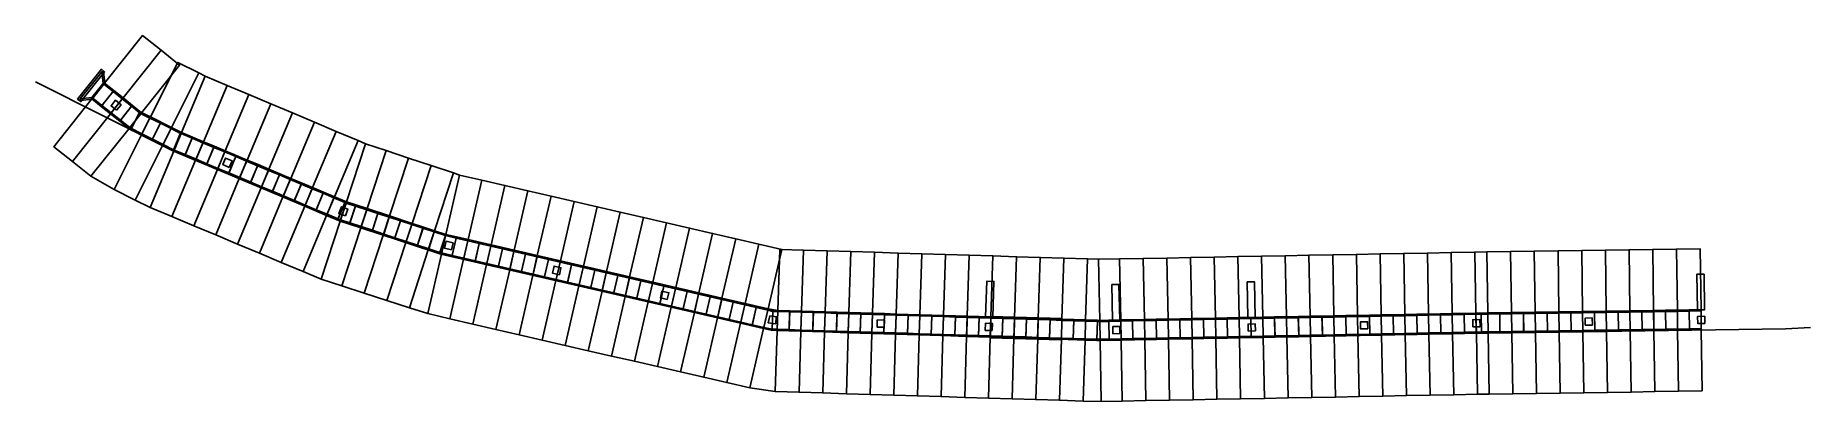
# Model space of a CAD drawing. Extents: x -568 to -418, y 8 to 39.
import ezdxf

# ---------------------------------------------------------------- set-up
doc = ezdxf.new("R2010")
doc.units = 0
doc.header["$LTSCALE"] = 0.25
for name, color, linetype in [('3D-AGUA', 140, 'CONTINUOUS'), ('3D-CAJA-SALIDA', 252, 'CONTINUOUS'), ('3D-COLECTOR-INTERIOR', 9, 'CONTINUOUS'), ('3D-COLECTOR-LOSA-FONDO', 253, 'CONTINUOUS'), ('3D-COLECTOR-LOSA-SUPERIOR', 254, 'CONTINUOUS'), ('3D-COLECTOR-MUROS', 252, 'CONTINUOUS'), ('3D-CUNETAS', 3, 'CONTINUOUS'), ('3D-EMBOQUILLADO', 34, 'CONTINUOUS'), ('3D-LINDERO', 6, 'CONTINUOUS'), ('3D-REGISTROS-TAPAS', 30, 'CONTINUOUS'), ('3D-TERRENO', 8, 'CONTINUOUS')]:
    doc.layers.add(name, color=color, linetype=linetype)

msp = doc.modelspace()

# ---------------------------------------------------------------- linework, layer by layer
at = {"layer": '3D-AGUA'}
for points in [[(-562.7182, 33.3232, 258.7847), (-562.7836, 33.3754, 258.7847), (-561.8481, 34.5479, 258.7847), (-561.7828, 34.4958, 258.7847)], [(-561.9365, 32.6996, 258.7856), (-562.7182, 33.3232, 258.7847), (-561.7828, 34.4958, 258.7847), (-561.0011, 33.8722, 258.7856)], [(-561.1548, 32.076, 258.7865), (-561.9365, 32.6996, 258.7856), (-561.0011, 33.8722, 258.7856), (-560.2193, 33.2486, 258.7865)], [(-560.3731, 31.4523, 258.7874), (-561.1548, 32.076, 258.7865), (-560.2193, 33.2486, 258.7865), (-559.4376, 32.6249, 258.7874)], [(-559.5913, 30.8287, 258.7884), (-560.3731, 31.4523, 258.7874), (-559.4376, 32.6249, 258.7874), (-558.6559, 32.0013, 258.7884)], [(-559.4548, 30.7407, 258.7884), (-559.5913, 30.8287, 258.7884), (-558.6559, 32.0013, 258.7884), (-558.7835, 32.0821, 258.7884)], [(-558.5656, 30.2958, 258.7894), (-559.4548, 30.7407, 258.7884), (-558.7835, 32.0821, 258.7884), (-557.8944, 31.6372, 258.7894)], [(-557.6714, 29.8482, 258.7904), (-558.5656, 30.2958, 258.7894), (-557.8944, 31.6372, 258.7894), (-557.0001, 31.1897, 258.7904)], [(-556.7771, 29.4007, 258.7914), (-557.6714, 29.8482, 258.7904), (-557.0001, 31.1897, 258.7904), (-556.1058, 30.7421, 258.7914)], [(-555.8953, 28.9613, 258.7924), (-556.7771, 29.4007, 258.7914), (-556.1058, 30.7421, 258.7914), (-555.3144, 30.3442, 258.7924)], [(-555.8358, 28.9363, 258.7924), (-555.8953, 28.9613, 258.7924), (-555.3144, 30.3442, 258.7924), (-555.255, 30.3193, 258.7924)], [(-554.9138, 28.5491, 258.7934), (-555.8358, 28.9363, 258.7924), (-555.255, 30.3193, 258.7924), (-554.333, 29.932, 258.7934)], [(-553.9919, 28.1618, 258.7945), (-554.9138, 28.5491, 258.7934), (-554.333, 29.932, 258.7934), (-553.411, 29.5448, 258.7945)], [(-553.0699, 27.7746, 258.7955), (-553.9919, 28.1618, 258.7945), (-553.411, 29.5448, 258.7945), (-552.489, 29.1576, 258.7955)], [(-552.1479, 27.3874, 258.7966), (-553.0699, 27.7746, 258.7955), (-552.489, 29.1576, 258.7955), (-551.567, 28.7703, 258.7966)], [(-551.2259, 27.0001, 258.7977), (-552.1479, 27.3874, 258.7966), (-551.567, 28.7703, 258.7966), (-550.6451, 28.3831, 258.7977)], [(-550.3039, 26.6129, 258.7989), (-551.2259, 27.0001, 258.7977), (-550.6451, 28.3831, 258.7977), (-549.7231, 27.9959, 258.7989)], [(-549.382, 26.2257, 258.8), (-550.3039, 26.6129, 258.7989), (-549.7231, 27.9959, 258.7989), (-548.8011, 27.6086, 258.8)], [(-548.46, 25.8384, 258.8012), (-549.382, 26.2257, 258.8), (-548.8011, 27.6086, 258.8), (-547.8791, 27.2214, 258.8012)], [(-547.538, 25.4512, 258.8023), (-548.46, 25.8384, 258.8012), (-547.8791, 27.2214, 258.8012), (-546.9571, 26.8342, 258.8023)], [(-546.616, 25.0639, 258.8035), (-547.538, 25.4512, 258.8023), (-546.9571, 26.8342, 258.8023), (-546.0352, 26.4469, 258.8035)], [(-545.694, 24.6767, 258.8048), (-546.616, 25.0639, 258.8035), (-546.0352, 26.4469, 258.8035), (-545.1132, 26.0597, 258.8048)], [(-544.7721, 24.2895, 258.806), (-545.694, 24.6767, 258.8048), (-545.1132, 26.0597, 258.8048), (-544.1912, 25.6724, 258.806)], [(-543.8501, 23.9022, 258.8073), (-544.7721, 24.2895, 258.806), (-544.1912, 25.6724, 258.806), (-543.2692, 25.2852, 258.8073)], [(-542.9281, 23.515, 258.8086), (-543.8501, 23.9022, 258.8073), (-543.2692, 25.2852, 258.8073), (-542.3472, 24.898, 258.8086)], [(-542.0061, 23.1278, 258.8099), (-542.9281, 23.515, 258.8086), (-542.3472, 24.898, 258.8086), (-541.4253, 24.5107, 258.8099)], [(-541.7891, 23.0393, 258.8102), (-542.0061, 23.1278, 258.8099), (-541.4253, 24.5107, 258.8099), (-541.3221, 24.4647, 258.8102)], [(-541.0038, 22.782, 258.8112), (-541.7891, 23.0393, 258.8102), (-541.3221, 24.4647, 258.8102), (-540.5368, 24.2074, 258.8112)], [(-540.0536, 22.4706, 258.8125), (-541.0038, 22.782, 258.8112), (-540.5368, 24.2074, 258.8112), (-539.5865, 23.896, 258.8125)], [(-539.1033, 22.1592, 258.8139), (-540.0536, 22.4706, 258.8125), (-539.5865, 23.896, 258.8125), (-538.6362, 23.5847, 258.8139)], [(-538.153, 21.8478, 258.8153), (-539.1033, 22.1592, 258.8139), (-538.6362, 23.5847, 258.8139), (-537.6859, 23.2733, 258.8153)], [(-537.2027, 21.5365, 258.8167), (-538.153, 21.8478, 258.8153), (-537.6859, 23.2733, 258.8153), (-536.7356, 22.9619, 258.8167)], [(-536.2524, 21.2251, 258.8182), (-537.2027, 21.5365, 258.8167), (-536.7356, 22.9619, 258.8167), (-535.7854, 22.6505, 258.8182)], [(-535.3021, 20.9137, 258.8197), (-536.2524, 21.2251, 258.8182), (-535.7854, 22.6505, 258.8182), (-534.8351, 22.3391, 258.8197)], [(-534.3519, 20.6023, 258.8211), (-535.3021, 20.9137, 258.8197), (-534.8351, 22.3391, 258.8197), (-533.8848, 22.0278, 258.8211)], [(-533.4016, 20.2909, 258.8227), (-534.3519, 20.6023, 258.8211), (-533.8848, 22.0278, 258.8211), (-532.9345, 21.7164, 258.8227)], [(-533.2573, 20.2468, 258.823), (-533.4016, 20.2909, 258.8227), (-532.9345, 21.7164, 258.8227), (-532.92, 21.7084, 258.823)], [(-532.3643, 20.0408, 258.8242), (-533.2573, 20.2468, 258.823), (-532.92, 21.7084, 258.823), (-532.027, 21.5024, 258.8242)], [(-531.3899, 19.816, 258.8258), (-532.3643, 20.0408, 258.8242), (-532.027, 21.5024, 258.8242), (-531.0526, 21.2776, 258.8258)], [(-530.4155, 19.5911, 258.8274), (-531.3899, 19.816, 258.8258), (-531.0526, 21.2776, 258.8258), (-530.0782, 21.0527, 258.8274)], [(-529.4411, 19.3663, 258.829), (-530.4155, 19.5911, 258.8274), (-530.0782, 21.0527, 258.8274), (-529.1038, 20.8279, 258.829)], [(-528.4667, 19.1415, 258.8306), (-529.4411, 19.3663, 258.829), (-529.1038, 20.8279, 258.829), (-528.1294, 20.6031, 258.8306)], [(-527.4923, 18.9167, 258.8323), (-528.4667, 19.1415, 258.8306), (-528.1294, 20.6031, 258.8306), (-527.155, 20.3783, 258.8323)], [(-526.5179, 18.6918, 258.834), (-527.4923, 18.9167, 258.8323), (-527.155, 20.3783, 258.8323), (-526.1806, 20.1534, 258.834)], [(-525.5435, 18.467, 258.8357), (-526.5179, 18.6918, 258.834), (-526.1806, 20.1534, 258.834), (-525.2062, 19.9286, 258.8357)], [(-524.5691, 18.2422, 258.8375), (-525.5435, 18.467, 258.8357), (-525.2062, 19.9286, 258.8357), (-524.2318, 19.7038, 258.8375)], [(-523.5947, 18.0173, 258.8392), (-524.5691, 18.2422, 258.8375), (-524.2318, 19.7038, 258.8375), (-523.2574, 19.4789, 258.8392)], [(-522.6203, 17.7925, 258.841), (-523.5947, 18.0173, 258.8392), (-523.2574, 19.4789, 258.8392), (-522.283, 19.2541, 258.841)], [(-521.6459, 17.5677, 258.8429), (-522.6203, 17.7925, 258.841), (-522.283, 19.2541, 258.841), (-521.3086, 19.0293, 258.8429)], [(-520.6715, 17.3429, 258.8447), (-521.6459, 17.5677, 258.8429), (-521.3086, 19.0293, 258.8429), (-520.3342, 18.8044, 258.8447)], [(-519.6971, 17.118, 258.8466), (-520.6715, 17.3429, 258.8447), (-520.3342, 18.8044, 258.8447), (-519.3598, 18.5796, 258.8466)], [(-518.7227, 16.8932, 258.8485), (-519.6971, 17.118, 258.8466), (-519.3598, 18.5796, 258.8466), (-518.3855, 18.3548, 258.8485)], [(-517.7483, 16.6684, 258.8504), (-518.7227, 16.8932, 258.8485), (-518.3855, 18.3548, 258.8485), (-517.4111, 18.13, 258.8504)], [(-516.7739, 16.4435, 258.8524), (-517.7483, 16.6684, 258.8504), (-517.4111, 18.13, 258.8504), (-516.4367, 17.9051, 258.8524)], [(-515.7995, 16.2187, 258.8544), (-516.7739, 16.4435, 258.8524), (-516.4367, 17.9051, 258.8524), (-515.4623, 17.6803, 258.8544)], [(-514.8251, 15.9939, 258.8564), (-515.7995, 16.2187, 258.8544), (-515.4623, 17.6803, 258.8544), (-514.4879, 17.4555, 258.8564)], [(-513.8507, 15.769, 258.8585), (-514.8251, 15.9939, 258.8564), (-514.4879, 17.4555, 258.8564), (-513.5135, 17.2306, 258.8585)], [(-512.8763, 15.5442, 258.8605), (-513.8507, 15.769, 258.8585), (-513.5135, 17.2306, 258.8585), (-512.5391, 17.0058, 258.8605)], [(-511.9019, 15.3194, 258.8626), (-512.8763, 15.5442, 258.8605), (-512.5391, 17.0058, 258.8605), (-511.5647, 16.781, 258.8626)], [(-510.9275, 15.0946, 258.8647), (-511.9019, 15.3194, 258.8626), (-511.5647, 16.781, 258.8626), (-510.5903, 16.5562, 258.8647)], [(-509.9531, 14.8697, 258.8669), (-510.9275, 15.0946, 258.8647), (-510.5903, 16.5562, 258.8647), (-509.6159, 16.3313, 258.8669)], [(-508.9787, 14.6449, 258.8691), (-509.9531, 14.8697, 258.8669), (-509.6159, 16.3313, 258.8669), (-508.6415, 16.1065, 258.8691)], [(-508.0043, 14.4201, 258.8713), (-508.9787, 14.6449, 258.8691), (-508.6415, 16.1065, 258.8691), (-507.6671, 15.8817, 258.8713)], [(-507.0299, 14.1952, 258.8735), (-508.0043, 14.4201, 258.8713), (-507.6671, 15.8817, 258.8713), (-506.6927, 15.6568, 258.8735)], [(-506.0555, 13.9704, 258.8758), (-507.0299, 14.1952, 258.8735), (-506.6927, 15.6568, 258.8735), (-505.7183, 15.432, 258.8758)], [(-505.3415, 13.8204, 258.8775), (-506.0555, 13.9704, 258.8758), (-505.7183, 15.432, 258.8758), (-505.295, 15.3196, 258.8775)], [(-504.9253, 13.8075, 258.878), (-505.3415, 13.8204, 258.8775), (-505.295, 15.3196, 258.8775), (-504.8788, 15.3067, 258.878)], [(-503.9258, 13.7765, 258.8803), (-504.9253, 13.8075, 258.878), (-504.8788, 15.3067, 258.878), (-503.8793, 15.2757, 258.8803)], [(-502.9262, 13.7455, 258.8827), (-503.9258, 13.7765, 258.8803), (-503.8793, 15.2757, 258.8803), (-502.8798, 15.2448, 258.8827)], [(-501.9267, 13.7145, 258.885), (-502.9262, 13.7455, 258.8827), (-502.8798, 15.2448, 258.8827), (-501.8802, 15.2138, 258.885)], [(-500.9272, 13.6835, 258.8874), (-501.9267, 13.7145, 258.885), (-501.8802, 15.2138, 258.885), (-500.8807, 15.1828, 258.8874)], [(-499.9277, 13.6525, 258.8898), (-500.9272, 13.6835, 258.8874), (-500.8807, 15.1828, 258.8874), (-499.8812, 15.1518, 258.8898)], [(-498.9282, 13.6215, 258.8922), (-499.9277, 13.6525, 258.8898), (-499.8812, 15.1518, 258.8898), (-498.8817, 15.1208, 258.8922)], [(-497.9286, 13.5905, 258.8946), (-498.9282, 13.6215, 258.8922), (-498.8817, 15.1208, 258.8922), (-497.8822, 15.0898, 258.8946)], [(-496.9291, 13.5595, 258.8971), (-497.9286, 13.5905, 258.8946), (-497.8822, 15.0898, 258.8946), (-496.8826, 15.0588, 258.8971)], [(-495.9296, 13.5285, 258.8996), (-496.9291, 13.5595, 258.8971), (-496.8826, 15.0588, 258.8971), (-495.8831, 15.0278, 258.8996)], [(-494.9301, 13.4975, 258.9021), (-495.9296, 13.5285, 258.8996), (-495.8831, 15.0278, 258.8996), (-494.8836, 14.9968, 258.9021)], [(-493.9306, 13.4665, 258.9046), (-494.9301, 13.4975, 258.9021), (-494.8836, 14.9968, 258.9021), (-493.8841, 14.9658, 258.9046)], [(-449.9058, 13.4951, 259.0302), (-450.9057, 13.476, 259.0291), (-450.9344, 14.9757, 259.0291), (-449.9346, 14.9948, 259.0302)], [(-448.906, 13.5143, 259.0313), (-449.9058, 13.4951, 259.0302), (-449.9346, 14.9948, 259.0302), (-448.9347, 15.014, 259.0313)], [(-447.9062, 13.5334, 259.0324), (-448.906, 13.5143, 259.0313), (-448.9347, 15.014, 259.0313), (-447.9349, 15.0331, 259.0324)], [(-446.9064, 13.5526, 259.0335), (-447.9062, 13.5334, 259.0324), (-447.9349, 15.0331, 259.0324), (-446.9351, 15.0523, 259.0335)], [(-445.9066, 13.5717, 259.0347), (-446.9064, 13.5526, 259.0335), (-446.9351, 15.0523, 259.0335), (-445.9353, 15.0714, 259.0347)], [(-445.4754, 13.58, 259.0353), (-445.9066, 13.5717, 259.0347), (-445.9353, 15.0714, 259.0347), (-445.4973, 15.0798, 259.0353)], [(-444.9101, 13.5882, 259.0359), (-445.4754, 13.58, 259.0353), (-445.4973, 15.0798, 259.0353), (-444.932, 15.0881, 259.0359)], [(-443.9102, 13.6028, 259.0371), (-444.9101, 13.5882, 259.0359), (-444.932, 15.0881, 259.0359), (-443.9321, 15.1027, 259.0371)], [(-442.9103, 13.6174, 259.0383), (-443.9102, 13.6028, 259.0371), (-443.9321, 15.1027, 259.0371), (-442.9322, 15.1173, 259.0383)], [(-441.9104, 13.632, 259.0396), (-442.9103, 13.6174, 259.0383), (-442.9322, 15.1173, 259.0383), (-441.9324, 15.1319, 259.0396)], [(-440.9106, 13.6467, 259.0409), (-441.9104, 13.632, 259.0396), (-441.9324, 15.1319, 259.0396), (-440.9325, 15.1465, 259.0409)], [(-439.9107, 13.6613, 259.0422), (-440.9106, 13.6467, 259.0409), (-440.9325, 15.1465, 259.0409), (-439.9326, 15.1611, 259.0422)], [(-438.9108, 13.6759, 259.0435), (-439.9107, 13.6613, 259.0422), (-439.9326, 15.1611, 259.0422), (-438.9327, 15.1757, 259.0435)], [(-437.9109, 13.6905, 259.0449), (-438.9108, 13.6759, 259.0435), (-438.9327, 15.1757, 259.0435), (-437.9328, 15.1903, 259.0449)], [(-436.911, 13.7051, 259.0463), (-437.9109, 13.6905, 259.0449), (-437.9328, 15.1903, 259.0449), (-436.9329, 15.2049, 259.0463)], [(-435.9111, 13.7197, 259.0478), (-436.911, 13.7051, 259.0463), (-436.9329, 15.2049, 259.0463), (-435.933, 15.2195, 259.0478)], [(-434.9112, 13.7343, 259.0492), (-435.9111, 13.7197, 259.0478), (-435.933, 15.2195, 259.0478), (-434.9331, 15.2341, 259.0492)], [(-433.9113, 13.7489, 259.0507), (-434.9112, 13.7343, 259.0492), (-434.9331, 15.2341, 259.0492), (-433.9332, 15.2487, 259.0507)], [(-432.9114, 13.7635, 259.0522), (-433.9113, 13.7489, 259.0507), (-433.9332, 15.2487, 259.0507), (-432.9333, 15.2634, 259.0522)], [(-431.9115, 13.7781, 259.0538), (-432.9114, 13.7635, 259.0522), (-432.9333, 15.2634, 259.0522), (-431.9334, 15.278, 259.0538)], [(-430.9116, 13.7927, 259.0554), (-431.9115, 13.7781, 259.0538), (-431.9334, 15.278, 259.0538), (-430.9335, 15.2926, 259.0554)], [(-429.9117, 13.8073, 259.057), (-430.9116, 13.7927, 259.0554), (-430.9335, 15.2926, 259.0554), (-429.9336, 15.3072, 259.057)], [(-428.9118, 13.8219, 259.0587), (-429.9117, 13.8073, 259.057), (-429.9336, 15.3072, 259.057), (-428.9337, 15.3218, 259.0587)], [(-427.9119, 13.8366, 259.0604), (-428.9118, 13.8219, 259.0587), (-428.9337, 15.3218, 259.0587), (-427.9338, 15.3364, 259.0604)], [(-426.912, 13.8512, 259.0622), (-427.9119, 13.8366, 259.0604), (-427.9338, 15.3364, 259.0604), (-426.934, 15.351, 259.0622)], [(-492.931, 13.4355, 258.9071), (-493.9306, 13.4665, 258.9046), (-493.8841, 14.9658, 258.9046), (-492.8846, 14.9348, 258.9071)], [(-491.9315, 13.4046, 258.9097), (-492.931, 13.4355, 258.9071), (-492.8846, 14.9348, 258.9071), (-491.885, 14.9038, 258.9097)], [(-490.932, 13.3736, 258.9123), (-491.9315, 13.4046, 258.9097), (-491.885, 14.9038, 258.9097), (-490.8855, 14.8728, 258.9123)], [(-489.9325, 13.3426, 258.9149), (-490.932, 13.3736, 258.9123), (-490.8855, 14.8728, 258.9123), (-489.886, 14.8418, 258.9149)], [(-488.933, 13.3116, 258.9175), (-489.9325, 13.3426, 258.9149), (-489.886, 14.8418, 258.9149), (-488.8865, 14.8109, 258.9175)], [(-487.9334, 13.2806, 258.9201), (-488.933, 13.3116, 258.9175), (-488.8865, 14.8109, 258.9175), (-487.887, 14.7799, 258.9201)], [(-486.9339, 13.2496, 258.9497), (-487.9334, 13.2806, 258.9201), (-487.887, 14.7799, 258.9201), (-486.8874, 14.7489, 258.9497)], [(-485.9344, 13.2186, 258.9511), (-486.9339, 13.2496, 258.9497), (-486.8874, 14.7489, 258.9497), (-485.8879, 14.7179, 258.9511)], [(-484.9349, 13.1876, 258.9525), (-485.9344, 13.2186, 258.9511), (-485.8879, 14.7179, 258.9511), (-484.8884, 14.6869, 258.9525)], [(-483.9354, 13.1566, 258.9539), (-484.9349, 13.1876, 258.9525), (-484.8884, 14.6869, 258.9525), (-483.8889, 14.6559, 258.9539)], [(-482.9358, 13.1256, 258.9554), (-483.9354, 13.1566, 258.9539), (-483.8889, 14.6559, 258.9539), (-482.8894, 14.6249, 258.9554)], [(-481.9363, 13.0946, 258.9569), (-482.9358, 13.1256, 258.9554), (-482.8894, 14.6249, 258.9554), (-481.8898, 14.5939, 258.9569)], [(-480.9368, 13.0636, 258.9584), (-481.9363, 13.0946, 258.9569), (-481.8898, 14.5939, 258.9569), (-480.8903, 14.5629, 258.9584)], [(-479.9373, 13.0326, 258.9599), (-480.9368, 13.0636, 258.9584), (-480.8903, 14.5629, 258.9584), (-479.8908, 14.5319, 258.9599)], [(-478.9378, 13.0016, 258.9615), (-479.9373, 13.0326, 258.9599), (-479.8908, 14.5319, 258.9599), (-478.8913, 14.5009, 258.9615)], [(-477.9383, 12.9707, 258.9631), (-478.9378, 13.0016, 258.9615), (-478.8913, 14.5009, 258.9615), (-477.8918, 14.4699, 258.9631)], [(-477.6736, 12.9634, 258.9635), (-477.9383, 12.9707, 258.9631), (-477.8918, 14.4699, 258.9631), (-477.7023, 14.4631, 258.9635)], [(-476.9009, 12.9782, 258.9647), (-477.6736, 12.9634, 258.9635), (-477.7023, 14.4631, 258.9635), (-476.9296, 14.4779, 258.9647)], [(-475.9011, 12.9973, 258.9866), (-476.9009, 12.9782, 258.9647), (-476.9296, 14.4779, 258.9647), (-475.9298, 14.4971, 258.9866)], [(-474.9013, 13.0165, 258.9876), (-475.9011, 12.9973, 258.9866), (-475.9298, 14.4971, 258.9866), (-474.93, 14.5162, 258.9876)], [(-473.9014, 13.0356, 258.9886), (-474.9013, 13.0165, 258.9876), (-474.93, 14.5162, 258.9876), (-473.9302, 14.5353, 258.9886)], [(-472.9016, 13.0548, 258.9897), (-473.9014, 13.0356, 258.9886), (-473.9302, 14.5353, 258.9886), (-472.9303, 14.5545, 258.9897)], [(-471.9018, 13.0739, 258.9908), (-472.9016, 13.0548, 258.9897), (-472.9303, 14.5545, 258.9897), (-471.9305, 14.5736, 258.9908)], [(-470.902, 13.0931, 258.9919), (-471.9018, 13.0739, 258.9908), (-471.9305, 14.5736, 258.9908), (-470.9307, 14.5928, 258.9919)], [(-469.9022, 13.1122, 258.993), (-470.902, 13.0931, 258.9919), (-470.9307, 14.5928, 258.9919), (-469.9309, 14.6119, 258.993)], [(-468.9024, 13.1314, 258.9941), (-469.9022, 13.1122, 258.993), (-469.9309, 14.6119, 258.993), (-468.9311, 14.6311, 258.9941)], [(-467.9025, 13.1505, 258.9953), (-468.9024, 13.1314, 258.9941), (-468.9311, 14.6311, 258.9941), (-467.9313, 14.6502, 258.9953)], [(-466.9027, 13.1696, 258.9965), (-467.9025, 13.1505, 258.9953), (-467.9313, 14.6502, 258.9953), (-466.9314, 14.6694, 258.9965)], [(-465.9029, 13.1888, 258.9977), (-466.9027, 13.1696, 258.9965), (-466.9314, 14.6694, 258.9965), (-465.9316, 14.6885, 258.9977)], [(-464.9031, 13.2079, 258.9989), (-465.9029, 13.1888, 258.9977), (-465.9316, 14.6885, 258.9977), (-464.9318, 14.7077, 258.9989)], [(-463.9033, 13.2271, 259.0171), (-464.9031, 13.2079, 258.9989), (-464.9318, 14.7077, 258.9989), (-463.932, 14.7268, 259.0171)], [(-462.9035, 13.2462, 259.018), (-463.9033, 13.2271, 259.0171), (-463.932, 14.7268, 259.0171), (-462.9322, 14.7459, 259.018)], [(-461.9036, 13.2654, 259.0188), (-462.9035, 13.2462, 259.018), (-462.9322, 14.7459, 259.018), (-461.9324, 14.7651, 259.0188)], [(-460.9038, 13.2845, 259.0196), (-461.9036, 13.2654, 259.0188), (-461.9324, 14.7651, 259.0188), (-460.9325, 14.7842, 259.0196)], [(-459.904, 13.3037, 259.0205), (-460.9038, 13.2845, 259.0196), (-460.9325, 14.7842, 259.0196), (-459.9327, 14.8034, 259.0205)], [(-458.9042, 13.3228, 259.0214), (-459.904, 13.3037, 259.0205), (-459.9327, 14.8034, 259.0205), (-458.9329, 14.8225, 259.0214)], [(-457.9044, 13.342, 259.0223), (-458.9042, 13.3228, 259.0214), (-458.9329, 14.8225, 259.0214), (-457.9331, 14.8417, 259.0223)], [(-456.9046, 13.3611, 259.0232), (-457.9044, 13.342, 259.0223), (-457.9331, 14.8417, 259.0223), (-456.9333, 14.8608, 259.0232)], [(-455.9047, 13.3802, 259.0241), (-456.9046, 13.3611, 259.0232), (-456.9333, 14.8608, 259.0232), (-455.9335, 14.88, 259.0241)], [(-454.9049, 13.3994, 259.0251), (-455.9047, 13.3802, 259.0241), (-455.9335, 14.88, 259.0241), (-454.9336, 14.8991, 259.0251)], [(-453.9051, 13.4185, 259.0261), (-454.9049, 13.3994, 259.0251), (-454.9336, 14.8991, 259.0251), (-453.9338, 14.9183, 259.0261)], [(-452.9053, 13.4377, 259.0271), (-453.9051, 13.4185, 259.0261), (-453.9338, 14.9183, 259.0261), (-452.934, 14.9374, 259.0271)], [(-451.9055, 13.4568, 259.0281), (-452.9053, 13.4377, 259.0271), (-452.934, 14.9374, 259.0271), (-451.9342, 14.9565, 259.0281)], [(-450.9057, 13.476, 259.0291), (-451.9055, 13.4568, 259.0281), (-451.9342, 14.9565, 259.0281), (-450.9344, 14.9757, 259.0291)]]:
    msp.add_3dface(points, dxfattribs=at)
at = {"layer": '3D-CAJA-SALIDA'}
for points in [[(-563.7145, 33.0216, 258.3), (-563.9881, 33.2399, 258.3), (-561.9836, 35.7525, 258.3), (-561.71, 35.5342, 258.3)], [(-563.9881, 33.2399, 257.65), (-561.9836, 35.7525, 257.65), (-561.9836, 35.7525, 258.3), (-563.9881, 33.2399, 258.3)], [(-561.71, 35.5342, 257.65), (-563.7145, 33.0216, 257.65), (-563.7145, 33.0216, 258.3), (-561.71, 35.5342, 258.3)], [(-561.9836, 35.7525, 257.65), (-561.71, 35.5342, 257.65), (-561.71, 35.5342, 258.3), (-561.9836, 35.7525, 258.3)], [(-561.8481, 34.5479, 259), (-561.9599, 35.5417, 258.75), (-561.8109, 35.5584, 258.75), (-561.6991, 34.5647, 259)], [(-561.9599, 35.5417, 258.1), (-561.8109, 35.5584, 258.1), (-561.8109, 35.5584, 258.75), (-561.9599, 35.5417, 258.75)], [(-561.8481, 34.5479, 258.1), (-561.9599, 35.5417, 258.1), (-561.9599, 35.5417, 258.75), (-561.8481, 34.5479, 259)], [(-561.6991, 34.5647, 258.1), (-561.8481, 34.5479, 258.1), (-561.8481, 34.5479, 259), (-561.6991, 34.5647, 259)], [(-561.8109, 35.5584, 258.1), (-561.6991, 34.5647, 258.1), (-561.6991, 34.5647, 259), (-561.8109, 35.5584, 258.75)], [(-563.7145, 33.0216, 257.65), (-563.9881, 33.2399, 257.65), (-563.9881, 33.2399, 258.3), (-563.7145, 33.0216, 258.3)], [(-562.7836, 33.3754, 259), (-563.7773, 33.2636, 258.75), (-563.7605, 33.1145, 258.75), (-562.7668, 33.2263, 259)], [(-562.7836, 33.3754, 258.1), (-563.7773, 33.2636, 258.1), (-563.7773, 33.2636, 258.75), (-562.7836, 33.3754, 259)], [(-563.7773, 33.2636, 258.1), (-563.7605, 33.1145, 258.1), (-563.7605, 33.1145, 258.75), (-563.7773, 33.2636, 258.75)], [(-563.7605, 33.1145, 258.1), (-562.7668, 33.2263, 258.1), (-562.7668, 33.2263, 259), (-563.7605, 33.1145, 258.75)], [(-562.7668, 33.2263, 258.1), (-562.7836, 33.3754, 258.1), (-562.7836, 33.3754, 259), (-562.7668, 33.2263, 259)]]:
    msp.add_3dface(points, dxfattribs=at)
at = {"layer": '3D-COLECTOR-INTERIOR'}
for points in [[(-562.7182, 33.3232, 258.3003), (-562.7836, 33.3754, 258.3), (-561.8481, 34.5479, 258.3), (-561.7828, 34.4958, 258.3003)], [(-562.7182, 33.3232, 258.9003), (-562.7836, 33.3754, 258.9), (-561.8481, 34.5479, 258.9), (-561.7828, 34.4958, 258.9003)], [(-561.9365, 32.6996, 258.3033), (-562.7182, 33.3232, 258.3003), (-561.7828, 34.4958, 258.3003), (-561.0011, 33.8722, 258.3033)], [(-561.9365, 32.6996, 258.9033), (-562.7182, 33.3232, 258.9003), (-561.7828, 34.4958, 258.9003), (-561.0011, 33.8722, 258.9033)], [(-561.7828, 34.4958, 258.3003), (-561.8481, 34.5479, 258.3), (-561.8481, 34.5479, 258.9), (-561.7828, 34.4958, 258.9003)], [(-561.0011, 33.8722, 258.3033), (-561.7828, 34.4958, 258.3003), (-561.7828, 34.4958, 258.9003), (-561.0011, 33.8722, 258.9033)], [(-562.7182, 33.3232, 258.3003), (-562.7836, 33.3754, 258.3), (-562.7836, 33.3754, 258.9), (-562.7182, 33.3232, 258.9003)], [(-561.9365, 32.6996, 258.3033), (-562.7182, 33.3232, 258.3003), (-562.7182, 33.3232, 258.9003), (-561.9365, 32.6996, 258.9033)], [(-561.1548, 32.076, 258.3063), (-561.9365, 32.6996, 258.3033), (-561.0011, 33.8722, 258.3033), (-560.2193, 33.2486, 258.3063)], [(-561.1548, 32.076, 258.9063), (-561.9365, 32.6996, 258.9033), (-561.0011, 33.8722, 258.9033), (-560.2193, 33.2486, 258.9063)], [(-560.3731, 31.4523, 258.3093), (-561.1548, 32.076, 258.3063), (-560.2193, 33.2486, 258.3063), (-559.4376, 32.6249, 258.3093)], [(-560.3731, 31.4523, 258.9093), (-561.1548, 32.076, 258.9063), (-560.2193, 33.2486, 258.9063), (-559.4376, 32.6249, 258.9093)], [(-560.2193, 33.2486, 258.3063), (-561.0011, 33.8722, 258.3033), (-561.0011, 33.8722, 258.9033), (-560.2193, 33.2486, 258.9063)], [(-559.4376, 32.6249, 258.3093), (-560.2193, 33.2486, 258.3063), (-560.2193, 33.2486, 258.9063), (-559.4376, 32.6249, 258.9093)], [(-561.1548, 32.076, 258.3063), (-561.9365, 32.6996, 258.3033), (-561.9365, 32.6996, 258.9033), (-561.1548, 32.076, 258.9063)], [(-560.3731, 31.4523, 258.3093), (-561.1548, 32.076, 258.3063), (-561.1548, 32.076, 258.9063), (-560.3731, 31.4523, 258.9093)], [(-559.5913, 30.8287, 258.3123), (-560.3731, 31.4523, 258.3093), (-559.4376, 32.6249, 258.3093), (-558.6559, 32.0013, 258.3123)], [(-559.5913, 30.8287, 258.9123), (-560.3731, 31.4523, 258.9093), (-559.4376, 32.6249, 258.9093), (-558.6559, 32.0013, 258.9123)], [(-559.4548, 30.7407, 258.3123), (-559.5913, 30.8287, 258.3123), (-558.6559, 32.0013, 258.3123), (-558.7835, 32.0821, 258.3123)], [(-559.4548, 30.7407, 258.9123), (-559.5913, 30.8287, 258.9123), (-558.6559, 32.0013, 258.9123), (-558.7835, 32.0821, 258.9123)], [(-558.5656, 30.2958, 258.3154), (-559.4548, 30.7407, 258.3123), (-558.7835, 32.0821, 258.3123), (-557.8944, 31.6372, 258.3154)], [(-558.5656, 30.2958, 258.9154), (-559.4548, 30.7407, 258.9123), (-558.7835, 32.0821, 258.9123), (-557.8944, 31.6372, 258.9154)], [(-558.6559, 32.0013, 258.3123), (-559.4376, 32.6249, 258.3093), (-559.4376, 32.6249, 258.9093), (-558.6559, 32.0013, 258.9123)], [(-557.8944, 31.6372, 258.3154), (-558.7835, 32.0821, 258.3123), (-558.7835, 32.0821, 258.9123), (-557.8944, 31.6372, 258.9154)], [(-558.7835, 32.0821, 258.3123), (-558.6559, 32.0013, 258.3123), (-558.6559, 32.0013, 258.9123), (-558.7835, 32.0821, 258.9123)], [(-557.6714, 29.8482, 258.3184), (-558.5656, 30.2958, 258.3154), (-557.8944, 31.6372, 258.3154), (-557.0001, 31.1897, 258.3184)], [(-557.6714, 29.8482, 258.9184), (-558.5656, 30.2958, 258.9154), (-557.8944, 31.6372, 258.9154), (-557.0001, 31.1897, 258.9184)], [(-557.0001, 31.1897, 258.3184), (-557.8944, 31.6372, 258.3154), (-557.8944, 31.6372, 258.9154), (-557.0001, 31.1897, 258.9184)], [(-559.5913, 30.8287, 258.3123), (-560.3731, 31.4523, 258.3093), (-560.3731, 31.4523, 258.9093), (-559.5913, 30.8287, 258.9123)], [(-559.4548, 30.7407, 258.3123), (-559.5913, 30.8287, 258.3123), (-559.5913, 30.8287, 258.9123), (-559.4548, 30.7407, 258.9123)], [(-558.5656, 30.2958, 258.3154), (-559.4548, 30.7407, 258.3123), (-559.4548, 30.7407, 258.9123), (-558.5656, 30.2958, 258.9154)], [(-557.6714, 29.8482, 258.3184), (-558.5656, 30.2958, 258.3154), (-558.5656, 30.2958, 258.9154), (-557.6714, 29.8482, 258.9184)], [(-556.7771, 29.4007, 258.3214), (-557.6714, 29.8482, 258.3184), (-557.0001, 31.1897, 258.3184), (-556.1058, 30.7421, 258.3214)], [(-556.7771, 29.4007, 258.9214), (-557.6714, 29.8482, 258.9184), (-557.0001, 31.1897, 258.9184), (-556.1058, 30.7421, 258.9214)], [(-556.1058, 30.7421, 258.3214), (-557.0001, 31.1897, 258.3184), (-557.0001, 31.1897, 258.9184), (-556.1058, 30.7421, 258.9214)], [(-555.8953, 28.9613, 258.3242), (-556.7771, 29.4007, 258.3214), (-556.1058, 30.7421, 258.3214), (-555.3144, 30.3442, 258.3242)], [(-555.8953, 28.9613, 258.9242), (-556.7771, 29.4007, 258.9214), (-556.1058, 30.7421, 258.9214), (-555.3144, 30.3442, 258.9242)], [(-555.3144, 30.3442, 258.3242), (-556.1058, 30.7421, 258.3214), (-556.1058, 30.7421, 258.9214), (-555.3144, 30.3442, 258.9242)], [(-555.8358, 28.9363, 258.3244), (-555.8953, 28.9613, 258.3242), (-555.3144, 30.3442, 258.3242), (-555.255, 30.3193, 258.3244)], [(-555.8358, 28.9363, 258.9244), (-555.8953, 28.9613, 258.9242), (-555.3144, 30.3442, 258.9242), (-555.255, 30.3193, 258.9244)], [(-554.9138, 28.5491, 258.3274), (-555.8358, 28.9363, 258.3244), (-555.255, 30.3193, 258.3244), (-554.333, 29.932, 258.3274)], [(-554.9138, 28.5491, 258.9274), (-555.8358, 28.9363, 258.9244), (-555.255, 30.3193, 258.9244), (-554.333, 29.932, 258.9274)], [(-555.255, 30.3193, 258.3244), (-555.3144, 30.3442, 258.3242), (-555.3144, 30.3442, 258.9242), (-555.255, 30.3193, 258.9244)], [(-554.333, 29.932, 258.3274), (-555.255, 30.3193, 258.3244), (-555.255, 30.3193, 258.9244), (-554.333, 29.932, 258.9274)], [(-556.7771, 29.4007, 258.3214), (-557.6714, 29.8482, 258.3184), (-557.6714, 29.8482, 258.9184), (-556.7771, 29.4007, 258.9214)], [(-555.8953, 28.9613, 258.3242), (-556.7771, 29.4007, 258.3214), (-556.7771, 29.4007, 258.9214), (-555.8953, 28.9613, 258.9242)], [(-555.8358, 28.9363, 258.3244), (-555.8953, 28.9613, 258.3242), (-555.8953, 28.9613, 258.9242), (-555.8358, 28.9363, 258.9244)], [(-554.9138, 28.5491, 258.3274), (-555.8358, 28.9363, 258.3244), (-555.8358, 28.9363, 258.9244), (-554.9138, 28.5491, 258.9274)], [(-553.9919, 28.1618, 258.3305), (-554.9138, 28.5491, 258.3274), (-554.333, 29.932, 258.3274), (-553.411, 29.5448, 258.3305)], [(-553.9919, 28.1618, 258.9305), (-554.9138, 28.5491, 258.9274), (-554.333, 29.932, 258.9274), (-553.411, 29.5448, 258.9305)], [(-553.9919, 28.1618, 258.3305), (-554.9138, 28.5491, 258.3274), (-554.9138, 28.5491, 258.9274), (-553.9919, 28.1618, 258.9305)], [(-553.411, 29.5448, 258.3305), (-554.333, 29.932, 258.3274), (-554.333, 29.932, 258.9274), (-553.411, 29.5448, 258.9305)], [(-553.0699, 27.7746, 258.3335), (-553.9919, 28.1618, 258.3305), (-553.411, 29.5448, 258.3305), (-552.489, 29.1576, 258.3335)], [(-553.0699, 27.7746, 258.9335), (-553.9919, 28.1618, 258.9305), (-553.411, 29.5448, 258.9305), (-552.489, 29.1576, 258.9335)], [(-552.489, 29.1576, 258.3335), (-553.411, 29.5448, 258.3305), (-553.411, 29.5448, 258.9305), (-552.489, 29.1576, 258.9335)], [(-552.1479, 27.3874, 258.3365), (-553.0699, 27.7746, 258.3335), (-552.489, 29.1576, 258.3335), (-551.567, 28.7703, 258.3365)], [(-552.1479, 27.3874, 258.9365), (-553.0699, 27.7746, 258.9335), (-552.489, 29.1576, 258.9335), (-551.567, 28.7703, 258.9365)], [(-551.567, 28.7703, 258.3365), (-552.489, 29.1576, 258.3335), (-552.489, 29.1576, 258.9335), (-551.567, 28.7703, 258.9365)], [(-551.2259, 27.0001, 258.3395), (-552.1479, 27.3874, 258.3365), (-551.567, 28.7703, 258.3365), (-550.6451, 28.3831, 258.3395)], [(-551.2259, 27.0001, 258.9395), (-552.1479, 27.3874, 258.9365), (-551.567, 28.7703, 258.9365), (-550.6451, 28.3831, 258.9395)], [(-550.6451, 28.3831, 258.3395), (-551.567, 28.7703, 258.3365), (-551.567, 28.7703, 258.9365), (-550.6451, 28.3831, 258.9395)], [(-553.0699, 27.7746, 258.3335), (-553.9919, 28.1618, 258.3305), (-553.9919, 28.1618, 258.9305), (-553.0699, 27.7746, 258.9335)], [(-552.1479, 27.3874, 258.3365), (-553.0699, 27.7746, 258.3335), (-553.0699, 27.7746, 258.9335), (-552.1479, 27.3874, 258.9365)], [(-551.2259, 27.0001, 258.3395), (-552.1479, 27.3874, 258.3365), (-552.1479, 27.3874, 258.9365), (-551.2259, 27.0001, 258.9395)], [(-550.3039, 26.6129, 258.3425), (-551.2259, 27.0001, 258.3395), (-550.6451, 28.3831, 258.3395), (-549.7231, 27.9959, 258.3425)], [(-550.3039, 26.6129, 258.9425), (-551.2259, 27.0001, 258.9395), (-550.6451, 28.3831, 258.9395), (-549.7231, 27.9959, 258.9425)], [(-550.3039, 26.6129, 258.3425), (-551.2259, 27.0001, 258.3395), (-551.2259, 27.0001, 258.9395), (-550.3039, 26.6129, 258.9425)], [(-549.7231, 27.9959, 258.3425), (-550.6451, 28.3831, 258.3395), (-550.6451, 28.3831, 258.9395), (-549.7231, 27.9959, 258.9425)], [(-549.382, 26.2257, 258.3455), (-550.3039, 26.6129, 258.3425), (-549.7231, 27.9959, 258.3425), (-548.8011, 27.6086, 258.3455)], [(-549.382, 26.2257, 258.9455), (-550.3039, 26.6129, 258.9425), (-549.7231, 27.9959, 258.9425), (-548.8011, 27.6086, 258.9455)], [(-548.8011, 27.6086, 258.3455), (-549.7231, 27.9959, 258.3425), (-549.7231, 27.9959, 258.9425), (-548.8011, 27.6086, 258.9455)], [(-548.46, 25.8384, 258.3486), (-549.382, 26.2257, 258.3455), (-548.8011, 27.6086, 258.3455), (-547.8791, 27.2214, 258.3486)], [(-548.46, 25.8384, 258.9486), (-549.382, 26.2257, 258.9455), (-548.8011, 27.6086, 258.9455), (-547.8791, 27.2214, 258.9486)], [(-547.8791, 27.2214, 258.3486), (-548.8011, 27.6086, 258.3455), (-548.8011, 27.6086, 258.9455), (-547.8791, 27.2214, 258.9486)], [(-547.538, 25.4512, 258.3516), (-548.46, 25.8384, 258.3486), (-547.8791, 27.2214, 258.3486), (-546.9571, 26.8342, 258.3516)], [(-547.538, 25.4512, 258.9516), (-548.46, 25.8384, 258.9486), (-547.8791, 27.2214, 258.9486), (-546.9571, 26.8342, 258.9516)], [(-546.9571, 26.8342, 258.3516), (-547.8791, 27.2214, 258.3486), (-547.8791, 27.2214, 258.9486), (-546.9571, 26.8342, 258.9516)], [(-549.382, 26.2257, 258.3455), (-550.3039, 26.6129, 258.3425), (-550.3039, 26.6129, 258.9425), (-549.382, 26.2257, 258.9455)], [(-548.46, 25.8384, 258.3486), (-549.382, 26.2257, 258.3455), (-549.382, 26.2257, 258.9455), (-548.46, 25.8384, 258.9486)], [(-547.538, 25.4512, 258.3516), (-548.46, 25.8384, 258.3486), (-548.46, 25.8384, 258.9486), (-547.538, 25.4512, 258.9516)], [(-546.616, 25.0639, 258.3546), (-547.538, 25.4512, 258.3516), (-546.9571, 26.8342, 258.3516), (-546.0352, 26.4469, 258.3546)], [(-546.616, 25.0639, 258.9546), (-547.538, 25.4512, 258.9516), (-546.9571, 26.8342, 258.9516), (-546.0352, 26.4469, 258.9546)], [(-546.0352, 26.4469, 258.3546), (-546.9571, 26.8342, 258.3516), (-546.9571, 26.8342, 258.9516), (-546.0352, 26.4469, 258.9546)], [(-545.694, 24.6767, 258.3576), (-546.616, 25.0639, 258.3546), (-546.0352, 26.4469, 258.3546), (-545.1132, 26.0597, 258.3576)], [(-545.694, 24.6767, 258.9576), (-546.616, 25.0639, 258.9546), (-546.0352, 26.4469, 258.9546), (-545.1132, 26.0597, 258.9576)], [(-545.1132, 26.0597, 258.3576), (-546.0352, 26.4469, 258.3546), (-546.0352, 26.4469, 258.9546), (-545.1132, 26.0597, 258.9576)], [(-544.7721, 24.2895, 258.3606), (-545.694, 24.6767, 258.3576), (-545.1132, 26.0597, 258.3576), (-544.1912, 25.6724, 258.3606)], [(-544.7721, 24.2895, 258.9606), (-545.694, 24.6767, 258.9576), (-545.1132, 26.0597, 258.9576), (-544.1912, 25.6724, 258.9606)], [(-544.1912, 25.6724, 258.3606), (-545.1132, 26.0597, 258.3576), (-545.1132, 26.0597, 258.9576), (-544.1912, 25.6724, 258.9606)], [(-543.8501, 23.9022, 258.3637), (-544.7721, 24.2895, 258.3606), (-544.1912, 25.6724, 258.3606), (-543.2692, 25.2852, 258.3637)], [(-543.8501, 23.9022, 258.9637), (-544.7721, 24.2895, 258.9606), (-544.1912, 25.6724, 258.9606), (-543.2692, 25.2852, 258.9637)], [(-543.2692, 25.2852, 258.3637), (-544.1912, 25.6724, 258.3606), (-544.1912, 25.6724, 258.9606), (-543.2692, 25.2852, 258.9637)], [(-546.616, 25.0639, 258.3546), (-547.538, 25.4512, 258.3516), (-547.538, 25.4512, 258.9516), (-546.616, 25.0639, 258.9546)], [(-545.694, 24.6767, 258.3576), (-546.616, 25.0639, 258.3546), (-546.616, 25.0639, 258.9546), (-545.694, 24.6767, 258.9576)], [(-544.7721, 24.2895, 258.3606), (-545.694, 24.6767, 258.3576), (-545.694, 24.6767, 258.9576), (-544.7721, 24.2895, 258.9606)], [(-543.8501, 23.9022, 258.3637), (-544.7721, 24.2895, 258.3606), (-544.7721, 24.2895, 258.9606), (-543.8501, 23.9022, 258.9637)], [(-542.9281, 23.515, 258.3667), (-543.8501, 23.9022, 258.3637), (-543.2692, 25.2852, 258.3637), (-542.3472, 24.898, 258.3667)], [(-542.9281, 23.515, 258.9667), (-543.8501, 23.9022, 258.9637), (-543.2692, 25.2852, 258.9637), (-542.3472, 24.898, 258.9667)], [(-542.3472, 24.898, 258.3667), (-543.2692, 25.2852, 258.3637), (-543.2692, 25.2852, 258.9637), (-542.3472, 24.898, 258.9667)], [(-542.0061, 23.1278, 258.3697), (-542.9281, 23.515, 258.3667), (-542.3472, 24.898, 258.3667), (-541.4253, 24.5107, 258.3697)], [(-542.0061, 23.1278, 258.9697), (-542.9281, 23.515, 258.9667), (-542.3472, 24.898, 258.9667), (-541.4253, 24.5107, 258.9697)], [(-541.4253, 24.5107, 258.3697), (-542.3472, 24.898, 258.3667), (-542.3472, 24.898, 258.9667), (-541.4253, 24.5107, 258.9697)], [(-541.7891, 23.0393, 258.3702), (-542.0061, 23.1278, 258.3697), (-541.4253, 24.5107, 258.3697), (-541.3221, 24.4647, 258.3702)], [(-541.7891, 23.0393, 258.9702), (-542.0061, 23.1278, 258.9697), (-541.4253, 24.5107, 258.9697), (-541.3221, 24.4647, 258.9702)], [(-541.0038, 22.782, 258.3727), (-541.7891, 23.0393, 258.3702), (-541.3221, 24.4647, 258.3702), (-540.5368, 24.2074, 258.3727)], [(-541.0038, 22.782, 258.9727), (-541.7891, 23.0393, 258.9702), (-541.3221, 24.4647, 258.9702), (-540.5368, 24.2074, 258.9727)], [(-541.3221, 24.4647, 258.3702), (-541.4253, 24.5107, 258.3697), (-541.4253, 24.5107, 258.9697), (-541.3221, 24.4647, 258.9702)], [(-540.5368, 24.2074, 258.3727), (-541.3221, 24.4647, 258.3702), (-541.3221, 24.4647, 258.9702), (-540.5368, 24.2074, 258.9727)], [(-540.0536, 22.4706, 258.3757), (-541.0038, 22.782, 258.3727), (-540.5368, 24.2074, 258.3727), (-539.5865, 23.896, 258.3757)], [(-540.0536, 22.4706, 258.9757), (-541.0038, 22.782, 258.9727), (-540.5368, 24.2074, 258.9727), (-539.5865, 23.896, 258.9757)], [(-539.5865, 23.896, 258.3757), (-540.5368, 24.2074, 258.3727), (-540.5368, 24.2074, 258.9727), (-539.5865, 23.896, 258.9757)], [(-542.9281, 23.515, 258.3667), (-543.8501, 23.9022, 258.3637), (-543.8501, 23.9022, 258.9637), (-542.9281, 23.515, 258.9667)], [(-542.0061, 23.1278, 258.3697), (-542.9281, 23.515, 258.3667), (-542.9281, 23.515, 258.9667), (-542.0061, 23.1278, 258.9697)], [(-541.7891, 23.0393, 258.3702), (-542.0061, 23.1278, 258.3697), (-542.0061, 23.1278, 258.9697), (-541.7891, 23.0393, 258.9702)], [(-541.0038, 22.782, 258.3727), (-541.7891, 23.0393, 258.3702), (-541.7891, 23.0393, 258.9702), (-541.0038, 22.782, 258.9727)], [(-540.0536, 22.4706, 258.3757), (-541.0038, 22.782, 258.3727), (-541.0038, 22.782, 258.9727), (-540.0536, 22.4706, 258.9757)], [(-539.1033, 22.1592, 258.3788), (-540.0536, 22.4706, 258.3757), (-539.5865, 23.896, 258.3757), (-538.6362, 23.5847, 258.3788)], [(-539.1033, 22.1592, 258.9788), (-540.0536, 22.4706, 258.9757), (-539.5865, 23.896, 258.9757), (-538.6362, 23.5847, 258.9788)], [(-538.6362, 23.5847, 258.3788), (-539.5865, 23.896, 258.3757), (-539.5865, 23.896, 258.9757), (-538.6362, 23.5847, 258.9788)], [(-538.153, 21.8478, 258.3818), (-539.1033, 22.1592, 258.3788), (-538.6362, 23.5847, 258.3788), (-537.6859, 23.2733, 258.3818)], [(-538.153, 21.8478, 258.9818), (-539.1033, 22.1592, 258.9788), (-538.6362, 23.5847, 258.9788), (-537.6859, 23.2733, 258.9818)], [(-537.6859, 23.2733, 258.3818), (-538.6362, 23.5847, 258.3788), (-538.6362, 23.5847, 258.9788), (-537.6859, 23.2733, 258.9818)], [(-537.2027, 21.5365, 258.3848), (-538.153, 21.8478, 258.3818), (-537.6859, 23.2733, 258.3818), (-536.7356, 22.9619, 258.3848)], [(-537.2027, 21.5365, 258.9848), (-538.153, 21.8478, 258.9818), (-537.6859, 23.2733, 258.9818), (-536.7356, 22.9619, 258.9848)], [(-536.7356, 22.9619, 258.3848), (-537.6859, 23.2733, 258.3818), (-537.6859, 23.2733, 258.9818), (-536.7356, 22.9619, 258.9848)], [(-536.2524, 21.2251, 258.3878), (-537.2027, 21.5365, 258.3848), (-536.7356, 22.9619, 258.3848), (-535.7854, 22.6505, 258.3878)], [(-536.2524, 21.2251, 258.9878), (-537.2027, 21.5365, 258.9848), (-536.7356, 22.9619, 258.9848), (-535.7854, 22.6505, 258.9878)], [(-535.7854, 22.6505, 258.3878), (-536.7356, 22.9619, 258.3848), (-536.7356, 22.9619, 258.9848), (-535.7854, 22.6505, 258.9878)], [(-535.3021, 20.9137, 258.3908), (-536.2524, 21.2251, 258.3878), (-535.7854, 22.6505, 258.3878), (-534.8351, 22.3391, 258.3908)], [(-535.3021, 20.9137, 258.9908), (-536.2524, 21.2251, 258.9878), (-535.7854, 22.6505, 258.9878), (-534.8351, 22.3391, 258.9908)], [(-534.8351, 22.3391, 258.3908), (-535.7854, 22.6505, 258.3878), (-535.7854, 22.6505, 258.9878), (-534.8351, 22.3391, 258.9908)], [(-539.1033, 22.1592, 258.3788), (-540.0536, 22.4706, 258.3757), (-540.0536, 22.4706, 258.9757), (-539.1033, 22.1592, 258.9788)], [(-538.153, 21.8478, 258.3818), (-539.1033, 22.1592, 258.3788), (-539.1033, 22.1592, 258.9788), (-538.153, 21.8478, 258.9818)], [(-537.2027, 21.5365, 258.3848), (-538.153, 21.8478, 258.3818), (-538.153, 21.8478, 258.9818), (-537.2027, 21.5365, 258.9848)], [(-536.2524, 21.2251, 258.3878), (-537.2027, 21.5365, 258.3848), (-537.2027, 21.5365, 258.9848), (-536.2524, 21.2251, 258.9878)], [(-535.3021, 20.9137, 258.3908), (-536.2524, 21.2251, 258.3878), (-536.2524, 21.2251, 258.9878), (-535.3021, 20.9137, 258.9908)], [(-534.3519, 20.6023, 258.3939), (-535.3021, 20.9137, 258.3908), (-534.8351, 22.3391, 258.3908), (-533.8848, 22.0278, 258.3939)], [(-534.3519, 20.6023, 258.9939), (-535.3021, 20.9137, 258.9908), (-534.8351, 22.3391, 258.9908), (-533.8848, 22.0278, 258.9939)], [(-533.8848, 22.0278, 258.3939), (-534.8351, 22.3391, 258.3908), (-534.8351, 22.3391, 258.9908), (-533.8848, 22.0278, 258.9939)], [(-533.4016, 20.2909, 258.3969), (-534.3519, 20.6023, 258.3939), (-533.8848, 22.0278, 258.3939), (-532.9345, 21.7164, 258.3969)], [(-533.4016, 20.2909, 258.9969), (-534.3519, 20.6023, 258.9939), (-533.8848, 22.0278, 258.9939), (-532.9345, 21.7164, 258.9969)], [(-532.9345, 21.7164, 258.3969), (-533.8848, 22.0278, 258.3939), (-533.8848, 22.0278, 258.9939), (-532.9345, 21.7164, 258.9969)], [(-533.2573, 20.2468, 258.3971), (-533.4016, 20.2909, 258.3969), (-532.9345, 21.7164, 258.3969), (-532.92, 21.7084, 258.3971)], [(-533.2573, 20.2468, 258.9971), (-533.4016, 20.2909, 258.9969), (-532.9345, 21.7164, 258.9969), (-532.92, 21.7084, 258.9971)], [(-532.3643, 20.0408, 258.3999), (-533.2573, 20.2468, 258.3971), (-532.92, 21.7084, 258.3971), (-532.027, 21.5024, 258.3999)], [(-532.3643, 20.0408, 258.9999), (-533.2573, 20.2468, 258.9971), (-532.92, 21.7084, 258.9971), (-532.027, 21.5024, 258.9999)], [(-532.92, 21.7084, 258.3971), (-532.9345, 21.7164, 258.3969), (-532.9345, 21.7164, 258.9969), (-532.92, 21.7084, 258.9971)], [(-532.027, 21.5024, 258.3999), (-532.92, 21.7084, 258.3971), (-532.92, 21.7084, 258.9971), (-532.027, 21.5024, 258.9999)], [(-531.3899, 19.816, 258.4029), (-532.3643, 20.0408, 258.3999), (-532.027, 21.5024, 258.3999), (-531.0526, 21.2776, 258.4029)], [(-531.3899, 19.816, 259.0029), (-532.3643, 20.0408, 258.9999), (-532.027, 21.5024, 258.9999), (-531.0526, 21.2776, 259.0029)], [(-531.0526, 21.2776, 258.4029), (-532.027, 21.5024, 258.3999), (-532.027, 21.5024, 258.9999), (-531.0526, 21.2776, 259.0029)], [(-530.4155, 19.5911, 258.4059), (-531.3899, 19.816, 258.4029), (-531.0526, 21.2776, 258.4029), (-530.0782, 21.0527, 258.4059)], [(-530.4155, 19.5911, 259.0059), (-531.3899, 19.816, 259.0029), (-531.0526, 21.2776, 259.0029), (-530.0782, 21.0527, 259.0059)], [(-530.0782, 21.0527, 258.4059), (-531.0526, 21.2776, 258.4029), (-531.0526, 21.2776, 259.0029), (-530.0782, 21.0527, 259.0059)], [(-529.4411, 19.3663, 258.409), (-530.4155, 19.5911, 258.4059), (-530.0782, 21.0527, 258.4059), (-529.1038, 20.8279, 258.409)], [(-529.4411, 19.3663, 259.009), (-530.4155, 19.5911, 259.0059), (-530.0782, 21.0527, 259.0059), (-529.1038, 20.8279, 259.009)], [(-529.1038, 20.8279, 258.409), (-530.0782, 21.0527, 258.4059), (-530.0782, 21.0527, 259.0059), (-529.1038, 20.8279, 259.009)], [(-534.3519, 20.6023, 258.3939), (-535.3021, 20.9137, 258.3908), (-535.3021, 20.9137, 258.9908), (-534.3519, 20.6023, 258.9939)], [(-533.4016, 20.2909, 258.3969), (-534.3519, 20.6023, 258.3939), (-534.3519, 20.6023, 258.9939), (-533.4016, 20.2909, 258.9969)], [(-533.2573, 20.2468, 258.3971), (-533.4016, 20.2909, 258.3969), (-533.4016, 20.2909, 258.9969), (-533.2573, 20.2468, 258.9971)], [(-532.3643, 20.0408, 258.3999), (-533.2573, 20.2468, 258.3971), (-533.2573, 20.2468, 258.9971), (-532.3643, 20.0408, 258.9999)], [(-531.3899, 19.816, 258.4029), (-532.3643, 20.0408, 258.3999), (-532.3643, 20.0408, 258.9999), (-531.3899, 19.816, 259.0029)], [(-530.4155, 19.5911, 258.4059), (-531.3899, 19.816, 258.4029), (-531.3899, 19.816, 259.0029), (-530.4155, 19.5911, 259.0059)], [(-529.4411, 19.3663, 258.409), (-530.4155, 19.5911, 258.4059), (-530.4155, 19.5911, 259.0059), (-529.4411, 19.3663, 259.009)], [(-528.4667, 19.1415, 258.412), (-529.4411, 19.3663, 258.409), (-529.1038, 20.8279, 258.409), (-528.1294, 20.6031, 258.412)], [(-528.4667, 19.1415, 259.012), (-529.4411, 19.3663, 259.009), (-529.1038, 20.8279, 259.009), (-528.1294, 20.6031, 259.012)], [(-528.1294, 20.6031, 258.412), (-529.1038, 20.8279, 258.409), (-529.1038, 20.8279, 259.009), (-528.1294, 20.6031, 259.012)], [(-527.4923, 18.9167, 258.415), (-528.4667, 19.1415, 258.412), (-528.1294, 20.6031, 258.412), (-527.155, 20.3783, 258.415)], [(-527.4923, 18.9167, 259.015), (-528.4667, 19.1415, 259.012), (-528.1294, 20.6031, 259.012), (-527.155, 20.3783, 259.015)], [(-527.155, 20.3783, 258.415), (-528.1294, 20.6031, 258.412), (-528.1294, 20.6031, 259.012), (-527.155, 20.3783, 259.015)], [(-526.5179, 18.6918, 258.418), (-527.4923, 18.9167, 258.415), (-527.155, 20.3783, 258.415), (-526.1806, 20.1534, 258.418)], [(-526.5179, 18.6918, 259.018), (-527.4923, 18.9167, 259.015), (-527.155, 20.3783, 259.015), (-526.1806, 20.1534, 259.018)], [(-526.1806, 20.1534, 258.418), (-527.155, 20.3783, 258.415), (-527.155, 20.3783, 259.015), (-526.1806, 20.1534, 259.018)], [(-525.5435, 18.467, 258.421), (-526.5179, 18.6918, 258.418), (-526.1806, 20.1534, 258.418), (-525.2062, 19.9286, 258.421)], [(-525.5435, 18.467, 259.021), (-526.5179, 18.6918, 259.018), (-526.1806, 20.1534, 259.018), (-525.2062, 19.9286, 259.021)], [(-525.2062, 19.9286, 258.421), (-526.1806, 20.1534, 258.418), (-526.1806, 20.1534, 259.018), (-525.2062, 19.9286, 259.021)], [(-524.5691, 18.2422, 258.4241), (-525.5435, 18.467, 258.421), (-525.2062, 19.9286, 258.421), (-524.2318, 19.7038, 258.4241)], [(-524.5691, 18.2422, 259.0241), (-525.5435, 18.467, 259.021), (-525.2062, 19.9286, 259.021), (-524.2318, 19.7038, 259.0241)], [(-524.2318, 19.7038, 258.4241), (-525.2062, 19.9286, 258.421), (-525.2062, 19.9286, 259.021), (-524.2318, 19.7038, 259.0241)], [(-523.5947, 18.0173, 258.4271), (-524.5691, 18.2422, 258.4241), (-524.2318, 19.7038, 258.4241), (-523.2574, 19.4789, 258.4271)], [(-523.5947, 18.0173, 259.0271), (-524.5691, 18.2422, 259.0241), (-524.2318, 19.7038, 259.0241), (-523.2574, 19.4789, 259.0271)], [(-523.2574, 19.4789, 258.4271), (-524.2318, 19.7038, 258.4241), (-524.2318, 19.7038, 259.0241), (-523.2574, 19.4789, 259.0271)], [(-528.4667, 19.1415, 258.412), (-529.4411, 19.3663, 258.409), (-529.4411, 19.3663, 259.009), (-528.4667, 19.1415, 259.012)], [(-527.4923, 18.9167, 258.415), (-528.4667, 19.1415, 258.412), (-528.4667, 19.1415, 259.012), (-527.4923, 18.9167, 259.015)], [(-526.5179, 18.6918, 258.418), (-527.4923, 18.9167, 258.415), (-527.4923, 18.9167, 259.015), (-526.5179, 18.6918, 259.018)], [(-525.5435, 18.467, 258.421), (-526.5179, 18.6918, 258.418), (-526.5179, 18.6918, 259.018), (-525.5435, 18.467, 259.021)], [(-524.5691, 18.2422, 258.4241), (-525.5435, 18.467, 258.421), (-525.5435, 18.467, 259.021), (-524.5691, 18.2422, 259.0241)], [(-523.5947, 18.0173, 258.4271), (-524.5691, 18.2422, 258.4241), (-524.5691, 18.2422, 259.0241), (-523.5947, 18.0173, 259.0271)], [(-522.6203, 17.7925, 258.4301), (-523.5947, 18.0173, 258.4271), (-523.2574, 19.4789, 258.4271), (-522.283, 19.2541, 258.4301)], [(-522.6203, 17.7925, 259.0301), (-523.5947, 18.0173, 259.0271), (-523.2574, 19.4789, 259.0271), (-522.283, 19.2541, 259.0301)], [(-522.6203, 17.7925, 258.4301), (-523.5947, 18.0173, 258.4271), (-523.5947, 18.0173, 259.0271), (-522.6203, 17.7925, 259.0301)], [(-522.283, 19.2541, 258.4301), (-523.2574, 19.4789, 258.4271), (-523.2574, 19.4789, 259.0271), (-522.283, 19.2541, 259.0301)], [(-521.6459, 17.5677, 258.4331), (-522.6203, 17.7925, 258.4301), (-522.283, 19.2541, 258.4301), (-521.3086, 19.0293, 258.4331)], [(-521.6459, 17.5677, 259.0331), (-522.6203, 17.7925, 259.0301), (-522.283, 19.2541, 259.0301), (-521.3086, 19.0293, 259.0331)], [(-521.3086, 19.0293, 258.4331), (-522.283, 19.2541, 258.4301), (-522.283, 19.2541, 259.0301), (-521.3086, 19.0293, 259.0331)], [(-520.6715, 17.3429, 258.4361), (-521.6459, 17.5677, 258.4331), (-521.3086, 19.0293, 258.4331), (-520.3342, 18.8044, 258.4361)], [(-520.6715, 17.3429, 259.0361), (-521.6459, 17.5677, 259.0331), (-521.3086, 19.0293, 259.0331), (-520.3342, 18.8044, 259.0361)], [(-520.3342, 18.8044, 258.4361), (-521.3086, 19.0293, 258.4331), (-521.3086, 19.0293, 259.0331), (-520.3342, 18.8044, 259.0361)], [(-519.6971, 17.118, 258.4392), (-520.6715, 17.3429, 258.4361), (-520.3342, 18.8044, 258.4361), (-519.3598, 18.5796, 258.4392)], [(-519.6971, 17.118, 259.0392), (-520.6715, 17.3429, 259.0361), (-520.3342, 18.8044, 259.0361), (-519.3598, 18.5796, 259.0392)], [(-519.3598, 18.5796, 258.4392), (-520.3342, 18.8044, 258.4361), (-520.3342, 18.8044, 259.0361), (-519.3598, 18.5796, 259.0392)], [(-518.7227, 16.8932, 258.4422), (-519.6971, 17.118, 258.4392), (-519.3598, 18.5796, 258.4392), (-518.3855, 18.3548, 258.4422)], [(-518.7227, 16.8932, 259.0422), (-519.6971, 17.118, 259.0392), (-519.3598, 18.5796, 259.0392), (-518.3855, 18.3548, 259.0422)], [(-518.3855, 18.3548, 258.4422), (-519.3598, 18.5796, 258.4392), (-519.3598, 18.5796, 259.0392), (-518.3855, 18.3548, 259.0422)], [(-517.7483, 16.6684, 258.4452), (-518.7227, 16.8932, 258.4422), (-518.3855, 18.3548, 258.4422), (-517.4111, 18.13, 258.4452)], [(-517.7483, 16.6684, 259.0452), (-518.7227, 16.8932, 259.0422), (-518.3855, 18.3548, 259.0422), (-517.4111, 18.13, 259.0452)], [(-517.4111, 18.13, 258.4452), (-518.3855, 18.3548, 258.4422), (-518.3855, 18.3548, 259.0422), (-517.4111, 18.13, 259.0452)], [(-516.7739, 16.4435, 258.4482), (-517.7483, 16.6684, 258.4452), (-517.4111, 18.13, 258.4452), (-516.4367, 17.9051, 258.4482)], [(-516.7739, 16.4435, 259.0482), (-517.7483, 16.6684, 259.0452), (-517.4111, 18.13, 259.0452), (-516.4367, 17.9051, 259.0482)], [(-516.4367, 17.9051, 258.4482), (-517.4111, 18.13, 258.4452), (-517.4111, 18.13, 259.0452), (-516.4367, 17.9051, 259.0482)], [(-521.6459, 17.5677, 258.4331), (-522.6203, 17.7925, 258.4301), (-522.6203, 17.7925, 259.0301), (-521.6459, 17.5677, 259.0331)], [(-520.6715, 17.3429, 258.4361), (-521.6459, 17.5677, 258.4331), (-521.6459, 17.5677, 259.0331), (-520.6715, 17.3429, 259.0361)], [(-519.6971, 17.118, 258.4392), (-520.6715, 17.3429, 258.4361), (-520.6715, 17.3429, 259.0361), (-519.6971, 17.118, 259.0392)], [(-518.7227, 16.8932, 258.4422), (-519.6971, 17.118, 258.4392), (-519.6971, 17.118, 259.0392), (-518.7227, 16.8932, 259.0422)], [(-517.7483, 16.6684, 258.4452), (-518.7227, 16.8932, 258.4422), (-518.7227, 16.8932, 259.0422), (-517.7483, 16.6684, 259.0452)], [(-516.7739, 16.4435, 258.4482), (-517.7483, 16.6684, 258.4452), (-517.7483, 16.6684, 259.0452), (-516.7739, 16.4435, 259.0482)], [(-515.7995, 16.2187, 258.4512), (-516.7739, 16.4435, 258.4482), (-516.4367, 17.9051, 258.4482), (-515.4623, 17.6803, 258.4512)], [(-515.7995, 16.2187, 259.0512), (-516.7739, 16.4435, 259.0482), (-516.4367, 17.9051, 259.0482), (-515.4623, 17.6803, 259.0512)], [(-515.4623, 17.6803, 258.4512), (-516.4367, 17.9051, 258.4482), (-516.4367, 17.9051, 259.0482), (-515.4623, 17.6803, 259.0512)], [(-514.8251, 15.9939, 258.4543), (-515.7995, 16.2187, 258.4512), (-515.4623, 17.6803, 258.4512), (-514.4879, 17.4555, 258.4543)], [(-514.8251, 15.9939, 259.0543), (-515.7995, 16.2187, 259.0512), (-515.4623, 17.6803, 259.0512), (-514.4879, 17.4555, 259.0543)], [(-514.4879, 17.4555, 258.4543), (-515.4623, 17.6803, 258.4512), (-515.4623, 17.6803, 259.0512), (-514.4879, 17.4555, 259.0543)], [(-513.8507, 15.769, 258.4573), (-514.8251, 15.9939, 258.4543), (-514.4879, 17.4555, 258.4543), (-513.5135, 17.2306, 258.4573)], [(-513.8507, 15.769, 259.0573), (-514.8251, 15.9939, 259.0543), (-514.4879, 17.4555, 259.0543), (-513.5135, 17.2306, 259.0573)], [(-513.5135, 17.2306, 258.4573), (-514.4879, 17.4555, 258.4543), (-514.4879, 17.4555, 259.0543), (-513.5135, 17.2306, 259.0573)], [(-512.8763, 15.5442, 258.4603), (-513.8507, 15.769, 258.4573), (-513.5135, 17.2306, 258.4573), (-512.5391, 17.0058, 258.4603)], [(-512.8763, 15.5442, 259.0603), (-513.8507, 15.769, 259.0573), (-513.5135, 17.2306, 259.0573), (-512.5391, 17.0058, 259.0603)], [(-512.5391, 17.0058, 258.4603), (-513.5135, 17.2306, 258.4573), (-513.5135, 17.2306, 259.0573), (-512.5391, 17.0058, 259.0603)], [(-511.9019, 15.3194, 258.4633), (-512.8763, 15.5442, 258.4603), (-512.5391, 17.0058, 258.4603), (-511.5647, 16.781, 258.4633)], [(-511.9019, 15.3194, 259.0633), (-512.8763, 15.5442, 259.0603), (-512.5391, 17.0058, 259.0603), (-511.5647, 16.781, 259.0633)], [(-511.5647, 16.781, 258.4633), (-512.5391, 17.0058, 258.4603), (-512.5391, 17.0058, 259.0603), (-511.5647, 16.781, 259.0633)], [(-510.9275, 15.0946, 258.4663), (-511.9019, 15.3194, 258.4633), (-511.5647, 16.781, 258.4633), (-510.5903, 16.5562, 258.4663)], [(-510.9275, 15.0946, 259.0663), (-511.9019, 15.3194, 259.0633), (-511.5647, 16.781, 259.0633), (-510.5903, 16.5562, 259.0663)], [(-510.5903, 16.5562, 258.4663), (-511.5647, 16.781, 258.4633), (-511.5647, 16.781, 259.0633), (-510.5903, 16.5562, 259.0663)], [(-509.9531, 14.8697, 258.4694), (-510.9275, 15.0946, 258.4663), (-510.5903, 16.5562, 258.4663), (-509.6159, 16.3313, 258.4694)], [(-509.9531, 14.8697, 259.0694), (-510.9275, 15.0946, 259.0663), (-510.5903, 16.5562, 259.0663), (-509.6159, 16.3313, 259.0694)], [(-509.6159, 16.3313, 258.4694), (-510.5903, 16.5562, 258.4663), (-510.5903, 16.5562, 259.0663), (-509.6159, 16.3313, 259.0694)], [(-515.7995, 16.2187, 258.4512), (-516.7739, 16.4435, 258.4482), (-516.7739, 16.4435, 259.0482), (-515.7995, 16.2187, 259.0512)], [(-514.8251, 15.9939, 258.4543), (-515.7995, 16.2187, 258.4512), (-515.7995, 16.2187, 259.0512), (-514.8251, 15.9939, 259.0543)], [(-513.8507, 15.769, 258.4573), (-514.8251, 15.9939, 258.4543), (-514.8251, 15.9939, 259.0543), (-513.8507, 15.769, 259.0573)], [(-512.8763, 15.5442, 258.4603), (-513.8507, 15.769, 258.4573), (-513.8507, 15.769, 259.0573), (-512.8763, 15.5442, 259.0603)], [(-511.9019, 15.3194, 258.4633), (-512.8763, 15.5442, 258.4603), (-512.8763, 15.5442, 259.0603), (-511.9019, 15.3194, 259.0633)], [(-510.9275, 15.0946, 258.4663), (-511.9019, 15.3194, 258.4633), (-511.9019, 15.3194, 259.0633), (-510.9275, 15.0946, 259.0663)], [(-509.9531, 14.8697, 258.4694), (-510.9275, 15.0946, 258.4663), (-510.9275, 15.0946, 259.0663), (-509.9531, 14.8697, 259.0694)], [(-508.9787, 14.6449, 258.4724), (-509.9531, 14.8697, 258.4694), (-509.6159, 16.3313, 258.4694), (-508.6415, 16.1065, 258.4724)], [(-508.9787, 14.6449, 259.0724), (-509.9531, 14.8697, 259.0694), (-509.6159, 16.3313, 259.0694), (-508.6415, 16.1065, 259.0724)], [(-508.6415, 16.1065, 258.4724), (-509.6159, 16.3313, 258.4694), (-509.6159, 16.3313, 259.0694), (-508.6415, 16.1065, 259.0724)], [(-508.0043, 14.4201, 258.4754), (-508.9787, 14.6449, 258.4724), (-508.6415, 16.1065, 258.4724), (-507.6671, 15.8817, 258.4754)], [(-508.0043, 14.4201, 259.0754), (-508.9787, 14.6449, 259.0724), (-508.6415, 16.1065, 259.0724), (-507.6671, 15.8817, 259.0754)], [(-507.6671, 15.8817, 258.4754), (-508.6415, 16.1065, 258.4724), (-508.6415, 16.1065, 259.0724), (-507.6671, 15.8817, 259.0754)], [(-507.0299, 14.1952, 258.4784), (-508.0043, 14.4201, 258.4754), (-507.6671, 15.8817, 258.4754), (-506.6927, 15.6568, 258.4784)], [(-507.0299, 14.1952, 259.0784), (-508.0043, 14.4201, 259.0754), (-507.6671, 15.8817, 259.0754), (-506.6927, 15.6568, 259.0784)], [(-506.6927, 15.6568, 258.4784), (-507.6671, 15.8817, 258.4754), (-507.6671, 15.8817, 259.0754), (-506.6927, 15.6568, 259.0784)], [(-506.0555, 13.9704, 258.4814), (-507.0299, 14.1952, 258.4784), (-506.6927, 15.6568, 258.4784), (-505.7183, 15.432, 258.4814)], [(-506.0555, 13.9704, 259.0814), (-507.0299, 14.1952, 259.0784), (-506.6927, 15.6568, 259.0784), (-505.7183, 15.432, 259.0814)], [(-505.7183, 15.432, 258.4814), (-506.6927, 15.6568, 258.4784), (-506.6927, 15.6568, 259.0784), (-505.7183, 15.432, 259.0814)], [(-505.3415, 13.8204, 258.4832), (-506.0555, 13.9704, 258.4814), (-505.7183, 15.432, 258.4814), (-505.295, 15.3196, 258.4832)], [(-505.3415, 13.8204, 259.15), (-506.0555, 13.9704, 259.0814), (-505.7183, 15.432, 259.0814), (-505.295, 15.3196, 259.15)], [(-505.295, 15.3196, 258.4832), (-505.7183, 15.432, 258.4814), (-505.7183, 15.432, 259.0814), (-505.295, 15.3196, 259.15)], [(-504.9253, 13.8075, 258.4845), (-505.3415, 13.8204, 258.4832), (-505.295, 15.3196, 258.4832), (-504.8788, 15.3067, 258.4845)], [(-504.9253, 13.8075, 259.15), (-505.3415, 13.8204, 259.15), (-505.295, 15.3196, 259.15), (-504.8788, 15.3067, 259.15)], [(-504.8788, 15.3067, 258.4845), (-505.295, 15.3196, 258.4832), (-505.295, 15.3196, 259.15), (-504.8788, 15.3067, 259.15)], [(-503.9258, 13.7765, 258.4875), (-504.9253, 13.8075, 258.4845), (-504.8788, 15.3067, 258.4845), (-503.8793, 15.2757, 258.4875)], [(-503.9258, 13.7765, 259.15), (-504.9253, 13.8075, 259.15), (-504.8788, 15.3067, 259.15), (-503.8793, 15.2757, 259.15)], [(-503.8793, 15.2757, 258.4875), (-504.8788, 15.3067, 258.4845), (-504.8788, 15.3067, 259.15), (-503.8793, 15.2757, 259.15)], [(-502.9262, 13.7455, 258.4905), (-503.9258, 13.7765, 258.4875), (-503.8793, 15.2757, 258.4875), (-502.8798, 15.2448, 258.4905)], [(-502.9262, 13.7455, 259.15), (-503.9258, 13.7765, 259.15), (-503.8793, 15.2757, 259.15), (-502.8798, 15.2448, 259.15)], [(-502.8798, 15.2448, 258.4905), (-503.8793, 15.2757, 258.4875), (-503.8793, 15.2757, 259.15), (-502.8798, 15.2448, 259.15)], [(-501.9267, 13.7145, 258.4935), (-502.9262, 13.7455, 258.4905), (-502.8798, 15.2448, 258.4905), (-501.8802, 15.2138, 258.4935)], [(-501.9267, 13.7145, 259.15), (-502.9262, 13.7455, 259.15), (-502.8798, 15.2448, 259.15), (-501.8802, 15.2138, 259.15)], [(-501.8802, 15.2138, 258.4935), (-502.8798, 15.2448, 258.4905), (-502.8798, 15.2448, 259.15), (-501.8802, 15.2138, 259.15)], [(-500.9272, 13.6835, 258.4965), (-501.9267, 13.7145, 258.4935), (-501.8802, 15.2138, 258.4935), (-500.8807, 15.1828, 258.4965)], [(-500.9272, 13.6835, 259.15), (-501.9267, 13.7145, 259.15), (-501.8802, 15.2138, 259.15), (-500.8807, 15.1828, 259.15)], [(-500.8807, 15.1828, 258.4965), (-501.8802, 15.2138, 258.4935), (-501.8802, 15.2138, 259.15), (-500.8807, 15.1828, 259.15)], [(-499.9277, 13.6525, 258.4996), (-500.9272, 13.6835, 258.4965), (-500.8807, 15.1828, 258.4965), (-499.8812, 15.1518, 258.4996)], [(-499.9277, 13.6525, 259.15), (-500.9272, 13.6835, 259.15), (-500.8807, 15.1828, 259.15), (-499.8812, 15.1518, 259.15)], [(-499.8812, 15.1518, 258.4996), (-500.8807, 15.1828, 258.4965), (-500.8807, 15.1828, 259.15), (-499.8812, 15.1518, 259.15)], [(-498.9282, 13.6215, 258.5026), (-499.9277, 13.6525, 258.4996), (-499.8812, 15.1518, 258.4996), (-498.8817, 15.1208, 258.5026)], [(-498.9282, 13.6215, 259.15), (-499.9277, 13.6525, 259.15), (-499.8812, 15.1518, 259.15), (-498.8817, 15.1208, 259.15)], [(-498.8817, 15.1208, 258.5026), (-499.8812, 15.1518, 258.4996), (-499.8812, 15.1518, 259.15), (-498.8817, 15.1208, 259.15)], [(-497.9286, 13.5905, 258.5056), (-498.9282, 13.6215, 258.5026), (-498.8817, 15.1208, 258.5026), (-497.8822, 15.0898, 258.5056)], [(-497.9286, 13.5905, 259.15), (-498.9282, 13.6215, 259.15), (-498.8817, 15.1208, 259.15), (-497.8822, 15.0898, 259.15)], [(-497.8822, 15.0898, 258.5056), (-498.8817, 15.1208, 258.5026), (-498.8817, 15.1208, 259.15), (-497.8822, 15.0898, 259.15)], [(-496.9291, 13.5595, 258.5086), (-497.9286, 13.5905, 258.5056), (-497.8822, 15.0898, 258.5056), (-496.8826, 15.0588, 258.5086)], [(-496.9291, 13.5595, 259.15), (-497.9286, 13.5905, 259.15), (-497.8822, 15.0898, 259.15), (-496.8826, 15.0588, 259.15)], [(-496.8826, 15.0588, 258.5086), (-497.8822, 15.0898, 258.5056), (-497.8822, 15.0898, 259.15), (-496.8826, 15.0588, 259.15)], [(-495.9296, 13.5285, 258.5116), (-496.9291, 13.5595, 258.5086), (-496.8826, 15.0588, 258.5086), (-495.8831, 15.0278, 258.5116)], [(-495.9296, 13.5285, 259.15), (-496.9291, 13.5595, 259.15), (-496.8826, 15.0588, 259.15), (-495.8831, 15.0278, 259.15)], [(-495.8831, 15.0278, 258.5116), (-496.8826, 15.0588, 258.5086), (-496.8826, 15.0588, 259.15), (-495.8831, 15.0278, 259.15)], [(-494.9301, 13.4975, 258.5147), (-495.9296, 13.5285, 258.5116), (-495.8831, 15.0278, 258.5116), (-494.8836, 14.9968, 258.5147)], [(-494.9301, 13.4975, 259.15), (-495.9296, 13.5285, 259.15), (-495.8831, 15.0278, 259.15), (-494.8836, 14.9968, 259.15)], [(-494.8836, 14.9968, 258.5147), (-495.8831, 15.0278, 258.5116), (-495.8831, 15.0278, 259.15), (-494.8836, 14.9968, 259.15)], [(-493.9306, 13.4665, 258.5177), (-494.9301, 13.4975, 258.5147), (-494.8836, 14.9968, 258.5147), (-493.8841, 14.9658, 258.5177)], [(-493.9306, 13.4665, 259.15), (-494.9301, 13.4975, 259.15), (-494.8836, 14.9968, 259.15), (-493.8841, 14.9658, 259.15)], [(-493.8841, 14.9658, 258.5177), (-494.8836, 14.9968, 258.5147), (-494.8836, 14.9968, 259.15), (-493.8841, 14.9658, 259.15)], [(-449.9058, 13.4951, 258.6505), (-450.9057, 13.476, 258.6475), (-450.9344, 14.9757, 258.6475), (-449.9346, 14.9948, 258.6505)], [(-449.9346, 14.9948, 258.6505), (-450.9344, 14.9757, 258.6475), (-450.9344, 14.9757, 259.15), (-449.9346, 14.9948, 259.15)], [(-449.9058, 13.4951, 259.15), (-450.9057, 13.476, 259.15), (-450.9344, 14.9757, 259.15), (-449.9346, 14.9948, 259.15)], [(-448.906, 13.5143, 258.6536), (-449.9058, 13.4951, 258.6505), (-449.9346, 14.9948, 258.6505), (-448.9347, 15.014, 258.6536)], [(-448.9347, 15.014, 258.6536), (-449.9346, 14.9948, 258.6505), (-449.9346, 14.9948, 259.15), (-448.9347, 15.014, 259.15)], [(-448.906, 13.5143, 259.15), (-449.9058, 13.4951, 259.15), (-449.9346, 14.9948, 259.15), (-448.9347, 15.014, 259.15)], [(-447.9062, 13.5334, 258.6566), (-448.906, 13.5143, 258.6536), (-448.9347, 15.014, 258.6536), (-447.9349, 15.0331, 258.6566)], [(-447.9349, 15.0331, 258.6566), (-448.9347, 15.014, 258.6536), (-448.9347, 15.014, 259.15), (-447.9349, 15.0331, 259.15)], [(-447.9062, 13.5334, 259.15), (-448.906, 13.5143, 259.15), (-448.9347, 15.014, 259.15), (-447.9349, 15.0331, 259.15)], [(-446.9064, 13.5526, 258.6596), (-447.9062, 13.5334, 258.6566), (-447.9349, 15.0331, 258.6566), (-446.9351, 15.0523, 258.6596)], [(-446.9351, 15.0523, 258.6596), (-447.9349, 15.0331, 258.6566), (-447.9349, 15.0331, 259.15), (-446.9351, 15.0523, 259.15)], [(-446.9064, 13.5526, 259.15), (-447.9062, 13.5334, 259.15), (-447.9349, 15.0331, 259.15), (-446.9351, 15.0523, 259.15)], [(-445.9066, 13.5717, 258.6626), (-446.9064, 13.5526, 258.6596), (-446.9351, 15.0523, 258.6596), (-445.9353, 15.0714, 258.6626)], [(-445.9353, 15.0714, 258.6626), (-446.9351, 15.0523, 258.6596), (-446.9351, 15.0523, 259.15), (-445.9353, 15.0714, 259.15)], [(-445.9066, 13.5717, 259.15), (-446.9064, 13.5526, 259.15), (-446.9351, 15.0523, 259.15), (-445.9353, 15.0714, 259.15)], [(-445.4754, 13.58, 258.6639), (-445.9066, 13.5717, 258.6626), (-445.9353, 15.0714, 258.6626), (-445.4973, 15.0798, 258.6639)], [(-445.4973, 15.0798, 258.6639), (-445.9353, 15.0714, 258.6626), (-445.9353, 15.0714, 259.15), (-445.4973, 15.0798, 259.15)], [(-445.4754, 13.58, 259.15), (-445.9066, 13.5717, 259.15), (-445.9353, 15.0714, 259.15), (-445.4973, 15.0798, 259.15)], [(-444.9101, 13.5882, 258.6656), (-445.4754, 13.58, 258.6639), (-445.4973, 15.0798, 258.6639), (-444.932, 15.0881, 258.6656)], [(-444.932, 15.0881, 258.6656), (-445.4973, 15.0798, 258.6639), (-445.4973, 15.0798, 259.15), (-444.932, 15.0881, 259.15)], [(-444.9101, 13.5882, 259.15), (-445.4754, 13.58, 259.15), (-445.4973, 15.0798, 259.15), (-444.932, 15.0881, 259.15)], [(-443.9102, 13.6028, 258.6687), (-444.9101, 13.5882, 258.6656), (-444.932, 15.0881, 258.6656), (-443.9321, 15.1027, 258.6687)], [(-443.9321, 15.1027, 258.6687), (-444.932, 15.0881, 258.6656), (-444.932, 15.0881, 259.15), (-443.9321, 15.1027, 259.15)], [(-443.9102, 13.6028, 259.15), (-444.9101, 13.5882, 259.15), (-444.932, 15.0881, 259.15), (-443.9321, 15.1027, 259.15)], [(-442.9103, 13.6174, 258.6717), (-443.9102, 13.6028, 258.6687), (-443.9321, 15.1027, 258.6687), (-442.9322, 15.1173, 258.6717)], [(-442.9322, 15.1173, 258.6717), (-443.9321, 15.1027, 258.6687), (-443.9321, 15.1027, 259.15), (-442.9322, 15.1173, 259.15)], [(-442.9103, 13.6174, 259.15), (-443.9102, 13.6028, 259.15), (-443.9321, 15.1027, 259.15), (-442.9322, 15.1173, 259.15)], [(-441.9104, 13.632, 258.6747), (-442.9103, 13.6174, 258.6717), (-442.9322, 15.1173, 258.6717), (-441.9324, 15.1319, 258.6747)], [(-441.9324, 15.1319, 258.6747), (-442.9322, 15.1173, 258.6717), (-442.9322, 15.1173, 259.15), (-441.9324, 15.1319, 259.15)], [(-441.9104, 13.632, 259.15), (-442.9103, 13.6174, 259.15), (-442.9322, 15.1173, 259.15), (-441.9324, 15.1319, 259.15)], [(-440.9106, 13.6467, 258.6777), (-441.9104, 13.632, 258.6747), (-441.9324, 15.1319, 258.6747), (-440.9325, 15.1465, 258.6777)], [(-440.9325, 15.1465, 258.6777), (-441.9324, 15.1319, 258.6747), (-441.9324, 15.1319, 259.15), (-440.9325, 15.1465, 259.15)], [(-440.9106, 13.6467, 259.15), (-441.9104, 13.632, 259.15), (-441.9324, 15.1319, 259.15), (-440.9325, 15.1465, 259.15)], [(-439.9107, 13.6613, 258.6807), (-440.9106, 13.6467, 258.6777), (-440.9325, 15.1465, 258.6777), (-439.9326, 15.1611, 258.6807)], [(-439.9326, 15.1611, 258.6807), (-440.9325, 15.1465, 258.6777), (-440.9325, 15.1465, 259.15), (-439.9326, 15.1611, 259.15)], [(-439.9107, 13.6613, 259.15), (-440.9106, 13.6467, 259.15), (-440.9325, 15.1465, 259.15), (-439.9326, 15.1611, 259.15)], [(-438.9108, 13.6759, 258.6838), (-439.9107, 13.6613, 258.6807), (-439.9326, 15.1611, 258.6807), (-438.9327, 15.1757, 258.6838)], [(-438.9327, 15.1757, 258.6838), (-439.9326, 15.1611, 258.6807), (-439.9326, 15.1611, 259.15), (-438.9327, 15.1757, 259.15)], [(-438.9108, 13.6759, 259.15), (-439.9107, 13.6613, 259.15), (-439.9326, 15.1611, 259.15), (-438.9327, 15.1757, 259.15)], [(-437.9109, 13.6905, 258.6868), (-438.9108, 13.6759, 258.6838), (-438.9327, 15.1757, 258.6838), (-437.9328, 15.1903, 258.6868)], [(-437.9328, 15.1903, 258.6868), (-438.9327, 15.1757, 258.6838), (-438.9327, 15.1757, 259.15), (-437.9328, 15.1903, 259.15)], [(-437.9109, 13.6905, 259.15), (-438.9108, 13.6759, 259.15), (-438.9327, 15.1757, 259.15), (-437.9328, 15.1903, 259.15)], [(-436.911, 13.7051, 258.6898), (-437.9109, 13.6905, 258.6868), (-437.9328, 15.1903, 258.6868), (-436.9329, 15.2049, 258.6898)], [(-436.9329, 15.2049, 258.6898), (-437.9328, 15.1903, 258.6868), (-437.9328, 15.1903, 259.15), (-436.9329, 15.2049, 259.15)], [(-436.911, 13.7051, 259.15), (-437.9109, 13.6905, 259.15), (-437.9328, 15.1903, 259.15), (-436.9329, 15.2049, 259.15)], [(-435.9111, 13.7197, 258.6928), (-436.911, 13.7051, 258.6898), (-436.9329, 15.2049, 258.6898), (-435.933, 15.2195, 258.6928)], [(-435.933, 15.2195, 258.6928), (-436.9329, 15.2049, 258.6898), (-436.9329, 15.2049, 259.15), (-435.933, 15.2195, 259.15)], [(-435.9111, 13.7197, 259.15), (-436.911, 13.7051, 259.15), (-436.9329, 15.2049, 259.15), (-435.933, 15.2195, 259.15)], [(-434.9112, 13.7343, 258.6958), (-435.9111, 13.7197, 258.6928), (-435.933, 15.2195, 258.6928), (-434.9331, 15.2341, 258.6958)], [(-434.9331, 15.2341, 258.6958), (-435.933, 15.2195, 258.6928), (-435.933, 15.2195, 259.15), (-434.9331, 15.2341, 259.15)], [(-434.9112, 13.7343, 259.15), (-435.9111, 13.7197, 259.15), (-435.933, 15.2195, 259.15), (-434.9331, 15.2341, 259.15)], [(-433.9113, 13.7489, 258.6989), (-434.9112, 13.7343, 258.6958), (-434.9331, 15.2341, 258.6958), (-433.9332, 15.2487, 258.6989)], [(-433.9332, 15.2487, 258.6989), (-434.9331, 15.2341, 258.6958), (-434.9331, 15.2341, 259.15), (-433.9332, 15.2487, 259.15)], [(-433.9113, 13.7489, 259.15), (-434.9112, 13.7343, 259.15), (-434.9331, 15.2341, 259.15), (-433.9332, 15.2487, 259.15)], [(-432.9114, 13.7635, 258.7019), (-433.9113, 13.7489, 258.6989), (-433.9332, 15.2487, 258.6989), (-432.9333, 15.2634, 258.7019)], [(-432.9333, 15.2634, 258.7019), (-433.9332, 15.2487, 258.6989), (-433.9332, 15.2487, 259.15), (-432.9333, 15.2634, 259.15)], [(-432.9114, 13.7635, 259.15), (-433.9113, 13.7489, 259.15), (-433.9332, 15.2487, 259.15), (-432.9333, 15.2634, 259.15)], [(-431.9115, 13.7781, 258.7049), (-432.9114, 13.7635, 258.7019), (-432.9333, 15.2634, 258.7019), (-431.9334, 15.278, 258.7049)], [(-431.9334, 15.278, 258.7049), (-432.9333, 15.2634, 258.7019), (-432.9333, 15.2634, 259.15), (-431.9334, 15.278, 259.15)], [(-431.9115, 13.7781, 259.15), (-432.9114, 13.7635, 259.15), (-432.9333, 15.2634, 259.15), (-431.9334, 15.278, 259.15)], [(-430.9116, 13.7927, 258.7079), (-431.9115, 13.7781, 258.7049), (-431.9334, 15.278, 258.7049), (-430.9335, 15.2926, 258.7079)], [(-430.9335, 15.2926, 258.7079), (-431.9334, 15.278, 258.7049), (-431.9334, 15.278, 259.15), (-430.9335, 15.2926, 259.15)], [(-430.9116, 13.7927, 259.15), (-431.9115, 13.7781, 259.15), (-431.9334, 15.278, 259.15), (-430.9335, 15.2926, 259.15)], [(-429.9117, 13.8073, 258.7109), (-430.9116, 13.7927, 258.7079), (-430.9335, 15.2926, 258.7079), (-429.9336, 15.3072, 258.7109)], [(-429.9336, 15.3072, 258.7109), (-430.9335, 15.2926, 258.7079), (-430.9335, 15.2926, 259.15), (-429.9336, 15.3072, 259.15)], [(-429.9117, 13.8073, 259.15), (-430.9116, 13.7927, 259.15), (-430.9335, 15.2926, 259.15), (-429.9336, 15.3072, 259.15)], [(-428.9118, 13.8219, 258.714), (-429.9117, 13.8073, 258.7109), (-429.9336, 15.3072, 258.7109), (-428.9337, 15.3218, 258.714)], [(-428.9337, 15.3218, 258.714), (-429.9336, 15.3072, 258.7109), (-429.9336, 15.3072, 259.15), (-428.9337, 15.3218, 259.15)], [(-428.9118, 13.8219, 259.15), (-429.9117, 13.8073, 259.15), (-429.9336, 15.3072, 259.15), (-428.9337, 15.3218, 259.15)], [(-427.9119, 13.8366, 258.717), (-428.9118, 13.8219, 258.714), (-428.9337, 15.3218, 258.714), (-427.9338, 15.3364, 258.717)], [(-427.9338, 15.3364, 258.717), (-428.9337, 15.3218, 258.714), (-428.9337, 15.3218, 259.15), (-427.9338, 15.3364, 259.15)], [(-427.9119, 13.8366, 259.15), (-428.9118, 13.8219, 259.15), (-428.9337, 15.3218, 259.15), (-427.9338, 15.3364, 259.15)], [(-426.912, 13.8512, 258.72), (-427.9119, 13.8366, 258.717), (-427.9338, 15.3364, 258.717), (-426.934, 15.351, 258.72)], [(-426.934, 15.351, 258.72), (-427.9338, 15.3364, 258.717), (-427.9338, 15.3364, 259.15), (-426.934, 15.351, 259.15)], [(-426.912, 13.8512, 259.15), (-427.9119, 13.8366, 259.15), (-427.9338, 15.3364, 259.15), (-426.934, 15.351, 259.15)], [(-508.9787, 14.6449, 258.4724), (-509.9531, 14.8697, 258.4694), (-509.9531, 14.8697, 259.0694), (-508.9787, 14.6449, 259.0724)], [(-508.0043, 14.4201, 258.4754), (-508.9787, 14.6449, 258.4724), (-508.9787, 14.6449, 259.0724), (-508.0043, 14.4201, 259.0754)], [(-507.0299, 14.1952, 258.4784), (-508.0043, 14.4201, 258.4754), (-508.0043, 14.4201, 259.0754), (-507.0299, 14.1952, 259.0784)], [(-506.0555, 13.9704, 258.4814), (-507.0299, 14.1952, 258.4784), (-507.0299, 14.1952, 259.0784), (-506.0555, 13.9704, 259.0814)], [(-505.3415, 13.8204, 258.4832), (-506.0555, 13.9704, 258.4814), (-506.0555, 13.9704, 259.0814), (-505.3415, 13.8204, 259.15)], [(-504.9253, 13.8075, 258.4845), (-505.3415, 13.8204, 258.4832), (-505.3415, 13.8204, 259.15), (-504.9253, 13.8075, 259.15)], [(-503.9258, 13.7765, 258.4875), (-504.9253, 13.8075, 258.4845), (-504.9253, 13.8075, 259.15), (-503.9258, 13.7765, 259.15)], [(-502.9262, 13.7455, 258.4905), (-503.9258, 13.7765, 258.4875), (-503.9258, 13.7765, 259.15), (-502.9262, 13.7455, 259.15)], [(-501.9267, 13.7145, 258.4935), (-502.9262, 13.7455, 258.4905), (-502.9262, 13.7455, 259.15), (-501.9267, 13.7145, 259.15)], [(-500.9272, 13.6835, 258.4965), (-501.9267, 13.7145, 258.4935), (-501.9267, 13.7145, 259.15), (-500.9272, 13.6835, 259.15)], [(-499.9277, 13.6525, 258.4996), (-500.9272, 13.6835, 258.4965), (-500.9272, 13.6835, 259.15), (-499.9277, 13.6525, 259.15)], [(-498.9282, 13.6215, 258.5026), (-499.9277, 13.6525, 258.4996), (-499.9277, 13.6525, 259.15), (-498.9282, 13.6215, 259.15)], [(-497.9286, 13.5905, 258.5056), (-498.9282, 13.6215, 258.5026), (-498.9282, 13.6215, 259.15), (-497.9286, 13.5905, 259.15)], [(-496.9291, 13.5595, 258.5086), (-497.9286, 13.5905, 258.5056), (-497.9286, 13.5905, 259.15), (-496.9291, 13.5595, 259.15)], [(-495.9296, 13.5285, 258.5116), (-496.9291, 13.5595, 258.5086), (-496.9291, 13.5595, 259.15), (-495.9296, 13.5285, 259.15)], [(-494.9301, 13.4975, 258.5147), (-495.9296, 13.5285, 258.5116), (-495.9296, 13.5285, 259.15), (-494.9301, 13.4975, 259.15)], [(-493.9306, 13.4665, 258.5177), (-494.9301, 13.4975, 258.5147), (-494.9301, 13.4975, 259.15), (-493.9306, 13.4665, 259.15)], [(-492.931, 13.4355, 258.5207), (-493.9306, 13.4665, 258.5177), (-493.8841, 14.9658, 258.5177), (-492.8846, 14.9348, 258.5207)], [(-492.931, 13.4355, 259.15), (-493.9306, 13.4665, 259.15), (-493.8841, 14.9658, 259.15), (-492.8846, 14.9348, 259.15)], [(-492.8846, 14.9348, 258.5207), (-493.8841, 14.9658, 258.5177), (-493.8841, 14.9658, 259.15), (-492.8846, 14.9348, 259.15)], [(-491.9315, 13.4046, 258.5237), (-492.931, 13.4355, 258.5207), (-492.8846, 14.9348, 258.5207), (-491.885, 14.9038, 258.5237)], [(-491.9315, 13.4046, 259.15), (-492.931, 13.4355, 259.15), (-492.8846, 14.9348, 259.15), (-491.885, 14.9038, 259.15)], [(-491.885, 14.9038, 258.5237), (-492.8846, 14.9348, 258.5207), (-492.8846, 14.9348, 259.15), (-491.885, 14.9038, 259.15)], [(-490.932, 13.3736, 258.5267), (-491.9315, 13.4046, 258.5237), (-491.885, 14.9038, 258.5237), (-490.8855, 14.8728, 258.5267)], [(-490.932, 13.3736, 259.15), (-491.9315, 13.4046, 259.15), (-491.885, 14.9038, 259.15), (-490.8855, 14.8728, 259.15)], [(-490.8855, 14.8728, 258.5267), (-491.885, 14.9038, 258.5237), (-491.885, 14.9038, 259.15), (-490.8855, 14.8728, 259.15)], [(-489.9325, 13.3426, 258.5298), (-490.932, 13.3736, 258.5267), (-490.8855, 14.8728, 258.5267), (-489.886, 14.8418, 258.5298)], [(-489.9325, 13.3426, 259.15), (-490.932, 13.3736, 259.15), (-490.8855, 14.8728, 259.15), (-489.886, 14.8418, 259.15)], [(-489.886, 14.8418, 258.5298), (-490.8855, 14.8728, 258.5267), (-490.8855, 14.8728, 259.15), (-489.886, 14.8418, 259.15)], [(-488.933, 13.3116, 258.5328), (-489.9325, 13.3426, 258.5298), (-489.886, 14.8418, 258.5298), (-488.8865, 14.8109, 258.5328)], [(-488.933, 13.3116, 259.15), (-489.9325, 13.3426, 259.15), (-489.886, 14.8418, 259.15), (-488.8865, 14.8109, 259.15)], [(-488.8865, 14.8109, 258.5328), (-489.886, 14.8418, 258.5298), (-489.886, 14.8418, 259.15), (-488.8865, 14.8109, 259.15)], [(-487.9334, 13.2806, 258.5358), (-488.933, 13.3116, 258.5328), (-488.8865, 14.8109, 258.5328), (-487.887, 14.7799, 258.5358)], [(-487.9334, 13.2806, 259.15), (-488.933, 13.3116, 259.15), (-488.8865, 14.8109, 259.15), (-487.887, 14.7799, 259.15)], [(-487.887, 14.7799, 258.5358), (-488.8865, 14.8109, 258.5328), (-488.8865, 14.8109, 259.15), (-487.887, 14.7799, 259.15)], [(-486.9339, 13.2496, 258.5388), (-487.9334, 13.2806, 258.5358), (-487.887, 14.7799, 258.5358), (-486.8874, 14.7489, 258.5388)], [(-486.9339, 13.2496, 259.15), (-487.9334, 13.2806, 259.15), (-487.887, 14.7799, 259.15), (-486.8874, 14.7489, 259.15)], [(-486.8874, 14.7489, 258.5388), (-487.887, 14.7799, 258.5358), (-487.887, 14.7799, 259.15), (-486.8874, 14.7489, 259.15)], [(-485.9344, 13.2186, 258.5418), (-486.9339, 13.2496, 258.5388), (-486.8874, 14.7489, 258.5388), (-485.8879, 14.7179, 258.5418)], [(-485.9344, 13.2186, 259.05), (-486.9339, 13.2496, 259.05), (-486.8874, 14.7489, 259.05), (-485.8879, 14.7179, 259.05)], [(-485.8879, 14.7179, 258.5418), (-486.8874, 14.7489, 258.5388), (-486.8874, 14.7489, 259.05), (-485.8879, 14.7179, 259.05)], [(-484.9349, 13.1876, 258.5449), (-485.9344, 13.2186, 258.5418), (-485.8879, 14.7179, 258.5418), (-484.8884, 14.6869, 258.5449)], [(-484.9349, 13.1876, 259.05), (-485.9344, 13.2186, 259.05), (-485.8879, 14.7179, 259.05), (-484.8884, 14.6869, 259.05)], [(-484.8884, 14.6869, 258.5449), (-485.8879, 14.7179, 258.5418), (-485.8879, 14.7179, 259.05), (-484.8884, 14.6869, 259.05)], [(-483.9354, 13.1566, 258.5479), (-484.9349, 13.1876, 258.5449), (-484.8884, 14.6869, 258.5449), (-483.8889, 14.6559, 258.5479)], [(-483.9354, 13.1566, 259.05), (-484.9349, 13.1876, 259.05), (-484.8884, 14.6869, 259.05), (-483.8889, 14.6559, 259.05)], [(-483.8889, 14.6559, 258.5479), (-484.8884, 14.6869, 258.5449), (-484.8884, 14.6869, 259.05), (-483.8889, 14.6559, 259.05)], [(-482.9358, 13.1256, 258.5509), (-483.9354, 13.1566, 258.5479), (-483.8889, 14.6559, 258.5479), (-482.8894, 14.6249, 258.5509)], [(-482.9358, 13.1256, 259.05), (-483.9354, 13.1566, 259.05), (-483.8889, 14.6559, 259.05), (-482.8894, 14.6249, 259.05)], [(-482.8894, 14.6249, 258.5509), (-483.8889, 14.6559, 258.5479), (-483.8889, 14.6559, 259.05), (-482.8894, 14.6249, 259.05)], [(-481.9363, 13.0946, 258.5539), (-482.9358, 13.1256, 258.5509), (-482.8894, 14.6249, 258.5509), (-481.8898, 14.5939, 258.5539)], [(-481.9363, 13.0946, 259.05), (-482.9358, 13.1256, 259.05), (-482.8894, 14.6249, 259.05), (-481.8898, 14.5939, 259.05)], [(-481.8898, 14.5939, 258.5539), (-482.8894, 14.6249, 258.5509), (-482.8894, 14.6249, 259.05), (-481.8898, 14.5939, 259.05)], [(-480.9368, 13.0636, 258.5569), (-481.9363, 13.0946, 258.5539), (-481.8898, 14.5939, 258.5539), (-480.8903, 14.5629, 258.5569)], [(-480.9368, 13.0636, 259.05), (-481.9363, 13.0946, 259.05), (-481.8898, 14.5939, 259.05), (-480.8903, 14.5629, 259.05)], [(-480.8903, 14.5629, 258.5569), (-481.8898, 14.5939, 258.5539), (-481.8898, 14.5939, 259.05), (-480.8903, 14.5629, 259.05)], [(-479.9373, 13.0326, 258.56), (-480.9368, 13.0636, 258.5569), (-480.8903, 14.5629, 258.5569), (-479.8908, 14.5319, 258.56)], [(-479.9373, 13.0326, 259.15), (-480.9368, 13.0636, 259.15), (-480.8903, 14.5629, 259.15), (-479.8908, 14.5319, 259.15)], [(-479.8908, 14.5319, 258.56), (-480.8903, 14.5629, 258.5569), (-480.8903, 14.5629, 259.15), (-479.8908, 14.5319, 259.15)], [(-478.9378, 13.0016, 258.563), (-479.9373, 13.0326, 258.56), (-479.8908, 14.5319, 258.56), (-478.8913, 14.5009, 258.563)], [(-478.9378, 13.0016, 259.15), (-479.9373, 13.0326, 259.15), (-479.8908, 14.5319, 259.15), (-478.8913, 14.5009, 259.15)], [(-478.8913, 14.5009, 258.563), (-479.8908, 14.5319, 258.56), (-479.8908, 14.5319, 259.15), (-478.8913, 14.5009, 259.15)], [(-477.9383, 12.9707, 258.566), (-478.9378, 13.0016, 258.563), (-478.8913, 14.5009, 258.563), (-477.8918, 14.4699, 258.566)], [(-477.9383, 12.9707, 259.15), (-478.9378, 13.0016, 259.15), (-478.8913, 14.5009, 259.15), (-477.8918, 14.4699, 259.15)], [(-477.8918, 14.4699, 258.566), (-478.8913, 14.5009, 258.563), (-478.8913, 14.5009, 259.15), (-477.8918, 14.4699, 259.15)], [(-477.6736, 12.9634, 258.5667), (-477.9383, 12.9707, 258.566), (-477.8918, 14.4699, 258.566), (-477.7023, 14.4631, 258.5667)], [(-477.6736, 12.9634, 259.15), (-477.9383, 12.9707, 259.15), (-477.8918, 14.4699, 259.15), (-477.7023, 14.4631, 259.15)], [(-477.7023, 14.4631, 258.5667), (-477.8918, 14.4699, 258.566), (-477.8918, 14.4699, 259.15), (-477.7023, 14.4631, 259.15)], [(-476.9009, 12.9782, 258.569), (-477.6736, 12.9634, 258.5667), (-477.7023, 14.4631, 258.5667), (-476.9296, 14.4779, 258.569)], [(-476.9296, 14.4779, 258.569), (-477.7023, 14.4631, 258.5667), (-477.7023, 14.4631, 259.15), (-476.9296, 14.4779, 259.15)], [(-476.9009, 12.9782, 259.15), (-477.6736, 12.9634, 259.15), (-477.7023, 14.4631, 259.15), (-476.9296, 14.4779, 259.15)], [(-475.9011, 12.9973, 258.572), (-476.9009, 12.9782, 258.569), (-476.9296, 14.4779, 258.569), (-475.9298, 14.4971, 258.572)], [(-475.9298, 14.4971, 258.572), (-476.9296, 14.4779, 258.569), (-476.9296, 14.4779, 259.15), (-475.9298, 14.4971, 259.15)], [(-475.9011, 12.9973, 259.15), (-476.9009, 12.9782, 259.15), (-476.9296, 14.4779, 259.15), (-475.9298, 14.4971, 259.15)], [(-474.9013, 13.0165, 258.5751), (-475.9011, 12.9973, 258.572), (-475.9298, 14.4971, 258.572), (-474.93, 14.5162, 258.5751)], [(-474.93, 14.5162, 258.5751), (-475.9298, 14.4971, 258.572), (-475.9298, 14.4971, 259.15), (-474.93, 14.5162, 259.15)], [(-474.9013, 13.0165, 259.15), (-475.9011, 12.9973, 259.15), (-475.9298, 14.4971, 259.15), (-474.93, 14.5162, 259.15)], [(-473.9014, 13.0356, 258.5781), (-474.9013, 13.0165, 258.5751), (-474.93, 14.5162, 258.5751), (-473.9302, 14.5353, 258.5781)], [(-473.9302, 14.5353, 258.5781), (-474.93, 14.5162, 258.5751), (-474.93, 14.5162, 259.15), (-473.9302, 14.5353, 259.15)], [(-473.9014, 13.0356, 259.15), (-474.9013, 13.0165, 259.15), (-474.93, 14.5162, 259.15), (-473.9302, 14.5353, 259.15)], [(-472.9016, 13.0548, 258.5811), (-473.9014, 13.0356, 258.5781), (-473.9302, 14.5353, 258.5781), (-472.9303, 14.5545, 258.5811)], [(-472.9303, 14.5545, 258.5811), (-473.9302, 14.5353, 258.5781), (-473.9302, 14.5353, 259.15), (-472.9303, 14.5545, 259.15)], [(-472.9016, 13.0548, 259.15), (-473.9014, 13.0356, 259.15), (-473.9302, 14.5353, 259.15), (-472.9303, 14.5545, 259.15)], [(-471.9018, 13.0739, 258.5841), (-472.9016, 13.0548, 258.5811), (-472.9303, 14.5545, 258.5811), (-471.9305, 14.5736, 258.5841)], [(-471.9305, 14.5736, 258.5841), (-472.9303, 14.5545, 258.5811), (-472.9303, 14.5545, 259.15), (-471.9305, 14.5736, 259.15)], [(-471.9018, 13.0739, 259.15), (-472.9016, 13.0548, 259.15), (-472.9303, 14.5545, 259.15), (-471.9305, 14.5736, 259.15)], [(-470.902, 13.0931, 258.5871), (-471.9018, 13.0739, 258.5841), (-471.9305, 14.5736, 258.5841), (-470.9307, 14.5928, 258.5871)], [(-470.9307, 14.5928, 258.5871), (-471.9305, 14.5736, 258.5841), (-471.9305, 14.5736, 259.15), (-470.9307, 14.5928, 259.15)], [(-470.902, 13.0931, 259.15), (-471.9018, 13.0739, 259.15), (-471.9305, 14.5736, 259.15), (-470.9307, 14.5928, 259.15)], [(-469.9022, 13.1122, 258.5902), (-470.902, 13.0931, 258.5871), (-470.9307, 14.5928, 258.5871), (-469.9309, 14.6119, 258.5902)], [(-469.9309, 14.6119, 258.5902), (-470.9307, 14.5928, 258.5871), (-470.9307, 14.5928, 259.15), (-469.9309, 14.6119, 259.15)], [(-469.9022, 13.1122, 259.15), (-470.902, 13.0931, 259.15), (-470.9307, 14.5928, 259.15), (-469.9309, 14.6119, 259.15)], [(-468.9024, 13.1314, 258.5932), (-469.9022, 13.1122, 258.5902), (-469.9309, 14.6119, 258.5902), (-468.9311, 14.6311, 258.5932)], [(-468.9311, 14.6311, 258.5932), (-469.9309, 14.6119, 258.5902), (-469.9309, 14.6119, 259.15), (-468.9311, 14.6311, 259.15)], [(-468.9024, 13.1314, 259.15), (-469.9022, 13.1122, 259.15), (-469.9309, 14.6119, 259.15), (-468.9311, 14.6311, 259.15)], [(-467.9025, 13.1505, 258.5962), (-468.9024, 13.1314, 258.5932), (-468.9311, 14.6311, 258.5932), (-467.9313, 14.6502, 258.5962)], [(-467.9313, 14.6502, 258.5962), (-468.9311, 14.6311, 258.5932), (-468.9311, 14.6311, 259.15), (-467.9313, 14.6502, 259.15)], [(-467.9025, 13.1505, 259.15), (-468.9024, 13.1314, 259.15), (-468.9311, 14.6311, 259.15), (-467.9313, 14.6502, 259.15)], [(-466.9027, 13.1696, 258.5992), (-467.9025, 13.1505, 258.5962), (-467.9313, 14.6502, 258.5962), (-466.9314, 14.6694, 258.5992)], [(-466.9314, 14.6694, 258.5992), (-467.9313, 14.6502, 258.5962), (-467.9313, 14.6502, 259.15), (-466.9314, 14.6694, 259.15)], [(-466.9027, 13.1696, 259.15), (-467.9025, 13.1505, 259.15), (-467.9313, 14.6502, 259.15), (-466.9314, 14.6694, 259.15)], [(-465.9029, 13.1888, 258.6022), (-466.9027, 13.1696, 258.5992), (-466.9314, 14.6694, 258.5992), (-465.9316, 14.6885, 258.6022)], [(-465.9316, 14.6885, 258.6022), (-466.9314, 14.6694, 258.5992), (-466.9314, 14.6694, 259.15), (-465.9316, 14.6885, 259.15)], [(-465.9029, 13.1888, 259.15), (-466.9027, 13.1696, 259.15), (-466.9314, 14.6694, 259.15), (-465.9316, 14.6885, 259.15)], [(-464.9031, 13.2079, 258.6052), (-465.9029, 13.1888, 258.6022), (-465.9316, 14.6885, 258.6022), (-464.9318, 14.7077, 258.6052)], [(-464.9318, 14.7077, 258.6052), (-465.9316, 14.6885, 258.6022), (-465.9316, 14.6885, 259.15), (-464.9318, 14.7077, 259.15)], [(-464.9031, 13.2079, 259.15), (-465.9029, 13.1888, 259.15), (-465.9316, 14.6885, 259.15), (-464.9318, 14.7077, 259.15)], [(-463.9033, 13.2271, 258.6083), (-464.9031, 13.2079, 258.6052), (-464.9318, 14.7077, 258.6052), (-463.932, 14.7268, 258.6083)], [(-463.932, 14.7268, 258.6083), (-464.9318, 14.7077, 258.6052), (-464.9318, 14.7077, 259.15), (-463.932, 14.7268, 259.15)], [(-463.9033, 13.2271, 259.15), (-464.9031, 13.2079, 259.15), (-464.9318, 14.7077, 259.15), (-463.932, 14.7268, 259.15)], [(-462.9035, 13.2462, 258.6113), (-463.9033, 13.2271, 258.6083), (-463.932, 14.7268, 258.6083), (-462.9322, 14.7459, 258.6113)], [(-462.9322, 14.7459, 258.6113), (-463.932, 14.7268, 258.6083), (-463.932, 14.7268, 259.15), (-462.9322, 14.7459, 259.15)], [(-462.9035, 13.2462, 259.15), (-463.9033, 13.2271, 259.15), (-463.932, 14.7268, 259.15), (-462.9322, 14.7459, 259.15)], [(-461.9036, 13.2654, 258.6143), (-462.9035, 13.2462, 258.6113), (-462.9322, 14.7459, 258.6113), (-461.9324, 14.7651, 258.6143)], [(-461.9324, 14.7651, 258.6143), (-462.9322, 14.7459, 258.6113), (-462.9322, 14.7459, 259.15), (-461.9324, 14.7651, 259.15)], [(-461.9036, 13.2654, 259.15), (-462.9035, 13.2462, 259.15), (-462.9322, 14.7459, 259.15), (-461.9324, 14.7651, 259.15)], [(-460.9038, 13.2845, 258.6173), (-461.9036, 13.2654, 258.6143), (-461.9324, 14.7651, 258.6143), (-460.9325, 14.7842, 258.6173)], [(-460.9325, 14.7842, 258.6173), (-461.9324, 14.7651, 258.6143), (-461.9324, 14.7651, 259.15), (-460.9325, 14.7842, 259.15)], [(-460.9038, 13.2845, 259.15), (-461.9036, 13.2654, 259.15), (-461.9324, 14.7651, 259.15), (-460.9325, 14.7842, 259.15)], [(-459.904, 13.3037, 258.6203), (-460.9038, 13.2845, 258.6173), (-460.9325, 14.7842, 258.6173), (-459.9327, 14.8034, 258.6203)], [(-459.9327, 14.8034, 258.6203), (-460.9325, 14.7842, 258.6173), (-460.9325, 14.7842, 259.15), (-459.9327, 14.8034, 259.15)], [(-459.904, 13.3037, 259.15), (-460.9038, 13.2845, 259.15), (-460.9325, 14.7842, 259.15), (-459.9327, 14.8034, 259.15)], [(-458.9042, 13.3228, 258.6234), (-459.904, 13.3037, 258.6203), (-459.9327, 14.8034, 258.6203), (-458.9329, 14.8225, 258.6234)], [(-458.9329, 14.8225, 258.6234), (-459.9327, 14.8034, 258.6203), (-459.9327, 14.8034, 259.15), (-458.9329, 14.8225, 259.15)], [(-458.9042, 13.3228, 259.15), (-459.904, 13.3037, 259.15), (-459.9327, 14.8034, 259.15), (-458.9329, 14.8225, 259.15)], [(-457.9044, 13.342, 258.6264), (-458.9042, 13.3228, 258.6234), (-458.9329, 14.8225, 258.6234), (-457.9331, 14.8417, 258.6264)], [(-457.9331, 14.8417, 258.6264), (-458.9329, 14.8225, 258.6234), (-458.9329, 14.8225, 259.15), (-457.9331, 14.8417, 259.15)], [(-457.9044, 13.342, 259.15), (-458.9042, 13.3228, 259.15), (-458.9329, 14.8225, 259.15), (-457.9331, 14.8417, 259.15)], [(-456.9046, 13.3611, 258.6294), (-457.9044, 13.342, 258.6264), (-457.9331, 14.8417, 258.6264), (-456.9333, 14.8608, 258.6294)], [(-456.9333, 14.8608, 258.6294), (-457.9331, 14.8417, 258.6264), (-457.9331, 14.8417, 259.15), (-456.9333, 14.8608, 259.15)], [(-456.9046, 13.3611, 259.15), (-457.9044, 13.342, 259.15), (-457.9331, 14.8417, 259.15), (-456.9333, 14.8608, 259.15)], [(-455.9047, 13.3802, 258.6324), (-456.9046, 13.3611, 258.6294), (-456.9333, 14.8608, 258.6294), (-455.9335, 14.88, 258.6324)], [(-455.9335, 14.88, 258.6324), (-456.9333, 14.8608, 258.6294), (-456.9333, 14.8608, 259.15), (-455.9335, 14.88, 259.15)], [(-455.9047, 13.3802, 259.15), (-456.9046, 13.3611, 259.15), (-456.9333, 14.8608, 259.15), (-455.9335, 14.88, 259.15)], [(-454.9049, 13.3994, 258.6354), (-455.9047, 13.3802, 258.6324), (-455.9335, 14.88, 258.6324), (-454.9336, 14.8991, 258.6354)], [(-454.9336, 14.8991, 258.6354), (-455.9335, 14.88, 258.6324), (-455.9335, 14.88, 259.15), (-454.9336, 14.8991, 259.15)], [(-454.9049, 13.3994, 259.15), (-455.9047, 13.3802, 259.15), (-455.9335, 14.88, 259.15), (-454.9336, 14.8991, 259.15)], [(-453.9051, 13.4185, 258.6385), (-454.9049, 13.3994, 258.6354), (-454.9336, 14.8991, 258.6354), (-453.9338, 14.9183, 258.6385)], [(-453.9338, 14.9183, 258.6385), (-454.9336, 14.8991, 258.6354), (-454.9336, 14.8991, 259.15), (-453.9338, 14.9183, 259.15)], [(-453.9051, 13.4185, 259.15), (-454.9049, 13.3994, 259.15), (-454.9336, 14.8991, 259.15), (-453.9338, 14.9183, 259.15)], [(-452.9053, 13.4377, 258.6415), (-453.9051, 13.4185, 258.6385), (-453.9338, 14.9183, 258.6385), (-452.934, 14.9374, 258.6415)], [(-452.934, 14.9374, 258.6415), (-453.9338, 14.9183, 258.6385), (-453.9338, 14.9183, 259.15), (-452.934, 14.9374, 259.15)], [(-452.9053, 13.4377, 259.15), (-453.9051, 13.4185, 259.15), (-453.9338, 14.9183, 259.15), (-452.934, 14.9374, 259.15)], [(-451.9055, 13.4568, 258.6445), (-452.9053, 13.4377, 258.6415), (-452.934, 14.9374, 258.6415), (-451.9342, 14.9565, 258.6445)], [(-451.9342, 14.9565, 258.6445), (-452.934, 14.9374, 258.6415), (-452.934, 14.9374, 259.15), (-451.9342, 14.9565, 259.15)], [(-451.9055, 13.4568, 259.15), (-452.9053, 13.4377, 259.15), (-452.934, 14.9374, 259.15), (-451.9342, 14.9565, 259.15)], [(-450.9057, 13.476, 258.6475), (-451.9055, 13.4568, 258.6445), (-451.9342, 14.9565, 258.6445), (-450.9344, 14.9757, 258.6475)], [(-450.9344, 14.9757, 258.6475), (-451.9342, 14.9565, 258.6445), (-451.9342, 14.9565, 259.15), (-450.9344, 14.9757, 259.15)], [(-450.9057, 13.476, 259.15), (-451.9055, 13.4568, 259.15), (-451.9342, 14.9565, 259.15), (-450.9344, 14.9757, 259.15)], [(-449.9058, 13.4951, 258.6505), (-450.9057, 13.476, 258.6475), (-450.9057, 13.476, 259.15), (-449.9058, 13.4951, 259.15)], [(-448.906, 13.5143, 258.6536), (-449.9058, 13.4951, 258.6505), (-449.9058, 13.4951, 259.15), (-448.906, 13.5143, 259.15)], [(-447.9062, 13.5334, 258.6566), (-448.906, 13.5143, 258.6536), (-448.906, 13.5143, 259.15), (-447.9062, 13.5334, 259.15)], [(-446.9064, 13.5526, 258.6596), (-447.9062, 13.5334, 258.6566), (-447.9062, 13.5334, 259.15), (-446.9064, 13.5526, 259.15)], [(-445.9066, 13.5717, 258.6626), (-446.9064, 13.5526, 258.6596), (-446.9064, 13.5526, 259.15), (-445.9066, 13.5717, 259.15)], [(-445.4754, 13.58, 258.6639), (-445.9066, 13.5717, 258.6626), (-445.9066, 13.5717, 259.15), (-445.4754, 13.58, 259.15)], [(-444.9101, 13.5882, 258.6656), (-445.4754, 13.58, 258.6639), (-445.4754, 13.58, 259.15), (-444.9101, 13.5882, 259.15)], [(-443.9102, 13.6028, 258.6687), (-444.9101, 13.5882, 258.6656), (-444.9101, 13.5882, 259.15), (-443.9102, 13.6028, 259.15)], [(-442.9103, 13.6174, 258.6717), (-443.9102, 13.6028, 258.6687), (-443.9102, 13.6028, 259.15), (-442.9103, 13.6174, 259.15)], [(-441.9104, 13.632, 258.6747), (-442.9103, 13.6174, 258.6717), (-442.9103, 13.6174, 259.15), (-441.9104, 13.632, 259.15)], [(-440.9106, 13.6467, 258.6777), (-441.9104, 13.632, 258.6747), (-441.9104, 13.632, 259.15), (-440.9106, 13.6467, 259.15)], [(-439.9107, 13.6613, 258.6807), (-440.9106, 13.6467, 258.6777), (-440.9106, 13.6467, 259.15), (-439.9107, 13.6613, 259.15)], [(-438.9108, 13.6759, 258.6838), (-439.9107, 13.6613, 258.6807), (-439.9107, 13.6613, 259.15), (-438.9108, 13.6759, 259.15)], [(-437.9109, 13.6905, 258.6868), (-438.9108, 13.6759, 258.6838), (-438.9108, 13.6759, 259.15), (-437.9109, 13.6905, 259.15)], [(-436.911, 13.7051, 258.6898), (-437.9109, 13.6905, 258.6868), (-437.9109, 13.6905, 259.15), (-436.911, 13.7051, 259.15)], [(-435.9111, 13.7197, 258.6928), (-436.911, 13.7051, 258.6898), (-436.911, 13.7051, 259.15), (-435.9111, 13.7197, 259.15)], [(-434.9112, 13.7343, 258.6958), (-435.9111, 13.7197, 258.6928), (-435.9111, 13.7197, 259.15), (-434.9112, 13.7343, 259.15)], [(-433.9113, 13.7489, 258.6989), (-434.9112, 13.7343, 258.6958), (-434.9112, 13.7343, 259.15), (-433.9113, 13.7489, 259.15)], [(-432.9114, 13.7635, 258.7019), (-433.9113, 13.7489, 258.6989), (-433.9113, 13.7489, 259.15), (-432.9114, 13.7635, 259.15)], [(-431.9115, 13.7781, 258.7049), (-432.9114, 13.7635, 258.7019), (-432.9114, 13.7635, 259.15), (-431.9115, 13.7781, 259.15)], [(-430.9116, 13.7927, 258.7079), (-431.9115, 13.7781, 258.7049), (-431.9115, 13.7781, 259.15), (-430.9116, 13.7927, 259.15)], [(-429.9117, 13.8073, 258.7109), (-430.9116, 13.7927, 258.7079), (-430.9116, 13.7927, 259.15), (-429.9117, 13.8073, 259.15)], [(-428.9118, 13.8219, 258.714), (-429.9117, 13.8073, 258.7109), (-429.9117, 13.8073, 259.15), (-428.9118, 13.8219, 259.15)], [(-427.9119, 13.8366, 258.717), (-428.9118, 13.8219, 258.714), (-428.9118, 13.8219, 259.15), (-427.9119, 13.8366, 259.15)], [(-426.912, 13.8512, 258.72), (-427.9119, 13.8366, 258.717), (-427.9119, 13.8366, 259.15), (-426.912, 13.8512, 259.15)], [(-492.931, 13.4355, 258.5207), (-493.9306, 13.4665, 258.5177), (-493.9306, 13.4665, 259.15), (-492.931, 13.4355, 259.15)], [(-491.9315, 13.4046, 258.5237), (-492.931, 13.4355, 258.5207), (-492.931, 13.4355, 259.15), (-491.9315, 13.4046, 259.15)], [(-490.932, 13.3736, 258.5267), (-491.9315, 13.4046, 258.5237), (-491.9315, 13.4046, 259.15), (-490.932, 13.3736, 259.15)], [(-489.9325, 13.3426, 258.5298), (-490.932, 13.3736, 258.5267), (-490.932, 13.3736, 259.15), (-489.9325, 13.3426, 259.15)], [(-488.933, 13.3116, 258.5328), (-489.9325, 13.3426, 258.5298), (-489.9325, 13.3426, 259.15), (-488.933, 13.3116, 259.15)], [(-487.9334, 13.2806, 258.5358), (-488.933, 13.3116, 258.5328), (-488.933, 13.3116, 259.15), (-487.9334, 13.2806, 259.15)], [(-486.9339, 13.2496, 258.5388), (-487.9334, 13.2806, 258.5358), (-487.9334, 13.2806, 259.15), (-486.9339, 13.2496, 259.15)], [(-485.9344, 13.2186, 258.5418), (-486.9339, 13.2496, 258.5388), (-486.9339, 13.2496, 259.05), (-485.9344, 13.2186, 259.05)], [(-484.9349, 13.1876, 258.5449), (-485.9344, 13.2186, 258.5418), (-485.9344, 13.2186, 259.05), (-484.9349, 13.1876, 259.05)], [(-483.9354, 13.1566, 258.5479), (-484.9349, 13.1876, 258.5449), (-484.9349, 13.1876, 259.05), (-483.9354, 13.1566, 259.05)], [(-482.9358, 13.1256, 258.5509), (-483.9354, 13.1566, 258.5479), (-483.9354, 13.1566, 259.05), (-482.9358, 13.1256, 259.05)], [(-481.9363, 13.0946, 258.5539), (-482.9358, 13.1256, 258.5509), (-482.9358, 13.1256, 259.05), (-481.9363, 13.0946, 259.05)], [(-480.9368, 13.0636, 258.5569), (-481.9363, 13.0946, 258.5539), (-481.9363, 13.0946, 259.05), (-480.9368, 13.0636, 259.05)], [(-479.9373, 13.0326, 258.56), (-480.9368, 13.0636, 258.5569), (-480.9368, 13.0636, 259.15), (-479.9373, 13.0326, 259.15)], [(-478.9378, 13.0016, 258.563), (-479.9373, 13.0326, 258.56), (-479.9373, 13.0326, 259.15), (-478.9378, 13.0016, 259.15)], [(-477.9383, 12.9707, 258.566), (-478.9378, 13.0016, 258.563), (-478.9378, 13.0016, 259.15), (-477.9383, 12.9707, 259.15)], [(-477.6736, 12.9634, 258.5667), (-477.9383, 12.9707, 258.566), (-477.9383, 12.9707, 259.15), (-477.6736, 12.9634, 259.15)], [(-476.9009, 12.9782, 258.569), (-477.6736, 12.9634, 258.5667), (-477.6736, 12.9634, 259.15), (-476.9009, 12.9782, 259.15)], [(-475.9011, 12.9973, 258.572), (-476.9009, 12.9782, 258.569), (-476.9009, 12.9782, 259.15), (-475.9011, 12.9973, 259.15)], [(-474.9013, 13.0165, 258.5751), (-475.9011, 12.9973, 258.572), (-475.9011, 12.9973, 259.15), (-474.9013, 13.0165, 259.15)], [(-473.9014, 13.0356, 258.5781), (-474.9013, 13.0165, 258.5751), (-474.9013, 13.0165, 259.15), (-473.9014, 13.0356, 259.15)], [(-472.9016, 13.0548, 258.5811), (-473.9014, 13.0356, 258.5781), (-473.9014, 13.0356, 259.15), (-472.9016, 13.0548, 259.15)], [(-471.9018, 13.0739, 258.5841), (-472.9016, 13.0548, 258.5811), (-472.9016, 13.0548, 259.15), (-471.9018, 13.0739, 259.15)], [(-470.902, 13.0931, 258.5871), (-471.9018, 13.0739, 258.5841), (-471.9018, 13.0739, 259.15), (-470.902, 13.0931, 259.15)], [(-469.9022, 13.1122, 258.5902), (-470.902, 13.0931, 258.5871), (-470.902, 13.0931, 259.15), (-469.9022, 13.1122, 259.15)], [(-468.9024, 13.1314, 258.5932), (-469.9022, 13.1122, 258.5902), (-469.9022, 13.1122, 259.15), (-468.9024, 13.1314, 259.15)], [(-467.9025, 13.1505, 258.5962), (-468.9024, 13.1314, 258.5932), (-468.9024, 13.1314, 259.15), (-467.9025, 13.1505, 259.15)], [(-466.9027, 13.1696, 258.5992), (-467.9025, 13.1505, 258.5962), (-467.9025, 13.1505, 259.15), (-466.9027, 13.1696, 259.15)], [(-465.9029, 13.1888, 258.6022), (-466.9027, 13.1696, 258.5992), (-466.9027, 13.1696, 259.15), (-465.9029, 13.1888, 259.15)], [(-464.9031, 13.2079, 258.6052), (-465.9029, 13.1888, 258.6022), (-465.9029, 13.1888, 259.15), (-464.9031, 13.2079, 259.15)], [(-463.9033, 13.2271, 258.6083), (-464.9031, 13.2079, 258.6052), (-464.9031, 13.2079, 259.15), (-463.9033, 13.2271, 259.15)], [(-462.9035, 13.2462, 258.6113), (-463.9033, 13.2271, 258.6083), (-463.9033, 13.2271, 259.15), (-462.9035, 13.2462, 259.15)], [(-461.9036, 13.2654, 258.6143), (-462.9035, 13.2462, 258.6113), (-462.9035, 13.2462, 259.15), (-461.9036, 13.2654, 259.15)], [(-460.9038, 13.2845, 258.6173), (-461.9036, 13.2654, 258.6143), (-461.9036, 13.2654, 259.15), (-460.9038, 13.2845, 259.15)], [(-459.904, 13.3037, 258.6203), (-460.9038, 13.2845, 258.6173), (-460.9038, 13.2845, 259.15), (-459.904, 13.3037, 259.15)], [(-458.9042, 13.3228, 258.6234), (-459.904, 13.3037, 258.6203), (-459.904, 13.3037, 259.15), (-458.9042, 13.3228, 259.15)], [(-457.9044, 13.342, 258.6264), (-458.9042, 13.3228, 258.6234), (-458.9042, 13.3228, 259.15), (-457.9044, 13.342, 259.15)], [(-456.9046, 13.3611, 258.6294), (-457.9044, 13.342, 258.6264), (-457.9044, 13.342, 259.15), (-456.9046, 13.3611, 259.15)], [(-455.9047, 13.3802, 258.6324), (-456.9046, 13.3611, 258.6294), (-456.9046, 13.3611, 259.15), (-455.9047, 13.3802, 259.15)], [(-454.9049, 13.3994, 258.6354), (-455.9047, 13.3802, 258.6324), (-455.9047, 13.3802, 259.15), (-454.9049, 13.3994, 259.15)], [(-453.9051, 13.4185, 258.6385), (-454.9049, 13.3994, 258.6354), (-454.9049, 13.3994, 259.15), (-453.9051, 13.4185, 259.15)], [(-452.9053, 13.4377, 258.6415), (-453.9051, 13.4185, 258.6385), (-453.9051, 13.4185, 259.15), (-452.9053, 13.4377, 259.15)], [(-451.9055, 13.4568, 258.6445), (-452.9053, 13.4377, 258.6415), (-452.9053, 13.4377, 259.15), (-451.9055, 13.4568, 259.15)], [(-450.9057, 13.476, 258.6475), (-451.9055, 13.4568, 258.6445), (-451.9055, 13.4568, 259.15), (-450.9057, 13.476, 259.15)]]:
    msp.add_3dface(points, dxfattribs=at)
at = {"layer": '3D-COLECTOR-LOSA-FONDO'}
for points in [[(-562.7806, 33.2451, 258.1503), (-562.8459, 33.2972, 258.15), (-561.7858, 34.6261, 258.15), (-561.7204, 34.574, 258.1503)], [(-561.9989, 32.6214, 258.1533), (-562.7806, 33.2451, 258.1503), (-561.7204, 34.574, 258.1503), (-560.9387, 33.9504, 258.1533)], [(-561.2172, 31.9978, 258.1563), (-561.9989, 32.6214, 258.1533), (-560.9387, 33.9504, 258.1533), (-560.157, 33.3267, 258.1563)], [(-560.4354, 31.3742, 258.1593), (-561.2172, 31.9978, 258.1563), (-560.157, 33.3267, 258.1563), (-559.3753, 32.7031, 258.1593)], [(-559.6537, 30.7505, 258.1623), (-560.4354, 31.3742, 258.1593), (-559.3753, 32.7031, 258.1593), (-558.5935, 32.0795, 258.1623)], [(-559.4995, 30.6513, 258.1623), (-559.6537, 30.7505, 258.1623), (-558.5935, 32.0795, 258.1623), (-558.7388, 32.1716, 258.1623)], [(-558.6104, 30.2063, 258.1654), (-559.4995, 30.6513, 258.1623), (-558.7388, 32.1716, 258.1623), (-557.8496, 31.7266, 258.1654)], [(-557.7161, 29.7588, 258.1684), (-558.6104, 30.2063, 258.1654), (-557.8496, 31.7266, 258.1654), (-556.9553, 31.2791, 258.1684)], [(-556.8218, 29.3113, 258.1714), (-557.7161, 29.7588, 258.1684), (-556.9553, 31.2791, 258.1684), (-556.0611, 30.8316, 258.1714)], [(-555.934, 28.8691, 258.1742), (-556.8218, 29.3113, 258.1714), (-556.0611, 30.8316, 258.1714), (-555.2757, 30.4364, 258.1742)], [(-555.8745, 28.8441, 258.1744), (-555.934, 28.8691, 258.1742), (-555.2757, 30.4364, 258.1742), (-555.2162, 30.4115, 258.1744)], [(-554.9526, 28.4569, 258.1774), (-555.8745, 28.8441, 258.1744), (-555.2162, 30.4115, 258.1744), (-554.2943, 30.0242, 258.1774)], [(-554.0306, 28.0696, 258.1805), (-554.9526, 28.4569, 258.1774), (-554.2943, 30.0242, 258.1774), (-553.3723, 29.637, 258.1805)], [(-553.1086, 27.6824, 258.1835), (-554.0306, 28.0696, 258.1805), (-553.3723, 29.637, 258.1805), (-552.4503, 29.2498, 258.1835)], [(-552.1866, 27.2952, 258.1865), (-553.1086, 27.6824, 258.1835), (-552.4503, 29.2498, 258.1835), (-551.5283, 28.8625, 258.1865)], [(-551.2646, 26.9079, 258.1895), (-552.1866, 27.2952, 258.1865), (-551.5283, 28.8625, 258.1865), (-550.6063, 28.4753, 258.1895)], [(-550.3427, 26.5207, 258.1925), (-551.2646, 26.9079, 258.1895), (-550.6063, 28.4753, 258.1895), (-549.6844, 28.0881, 258.1925)], [(-549.4207, 26.1335, 258.1955), (-550.3427, 26.5207, 258.1925), (-549.6844, 28.0881, 258.1925), (-548.7624, 27.7008, 258.1955)], [(-548.4987, 25.7462, 258.1986), (-549.4207, 26.1335, 258.1955), (-548.7624, 27.7008, 258.1955), (-547.8404, 27.3136, 258.1986)], [(-547.5767, 25.359, 258.2016), (-548.4987, 25.7462, 258.1986), (-547.8404, 27.3136, 258.1986), (-546.9184, 26.9264, 258.2016)], [(-546.6547, 24.9718, 258.2046), (-547.5767, 25.359, 258.2016), (-546.9184, 26.9264, 258.2016), (-545.9964, 26.5391, 258.2046)], [(-545.7328, 24.5845, 258.2076), (-546.6547, 24.9718, 258.2046), (-545.9964, 26.5391, 258.2046), (-545.0745, 26.1519, 258.2076)], [(-544.8108, 24.1973, 258.2106), (-545.7328, 24.5845, 258.2076), (-545.0745, 26.1519, 258.2076), (-544.1525, 25.7646, 258.2106)], [(-543.8888, 23.81, 258.2137), (-544.8108, 24.1973, 258.2106), (-544.1525, 25.7646, 258.2106), (-543.2305, 25.3774, 258.2137)], [(-542.9668, 23.4228, 258.2167), (-543.8888, 23.81, 258.2137), (-543.2305, 25.3774, 258.2137), (-542.3085, 24.9902, 258.2167)], [(-542.0448, 23.0356, 258.2197), (-542.9668, 23.4228, 258.2167), (-542.3085, 24.9902, 258.2167), (-541.3865, 24.6029, 258.2197)], [(-541.8203, 22.9443, 258.2202), (-542.0448, 23.0356, 258.2197), (-541.3865, 24.6029, 258.2197), (-541.2909, 24.5598, 258.2202)], [(-541.035, 22.687, 258.2227), (-541.8203, 22.9443, 258.2202), (-541.2909, 24.5598, 258.2202), (-540.5056, 24.3024, 258.2227)], [(-540.0847, 22.3756, 258.2257), (-541.035, 22.687, 258.2227), (-540.5056, 24.3024, 258.2227), (-539.5554, 23.9911, 258.2257)], [(-539.1344, 22.0642, 258.2288), (-540.0847, 22.3756, 258.2257), (-539.5554, 23.9911, 258.2257), (-538.6051, 23.6797, 258.2288)], [(-538.1841, 21.7528, 258.2318), (-539.1344, 22.0642, 258.2288), (-538.6051, 23.6797, 258.2288), (-537.6548, 23.3683, 258.2318)], [(-537.2338, 21.4414, 258.2348), (-538.1841, 21.7528, 258.2318), (-537.6548, 23.3683, 258.2318), (-536.7045, 23.0569, 258.2348)], [(-536.2836, 21.1301, 258.2378), (-537.2338, 21.4414, 258.2348), (-536.7045, 23.0569, 258.2348), (-535.7542, 22.7455, 258.2378)], [(-535.3333, 20.8187, 258.2408), (-536.2836, 21.1301, 258.2378), (-535.7542, 22.7455, 258.2378), (-534.8039, 22.4342, 258.2408)], [(-534.383, 20.5073, 258.2439), (-535.3333, 20.8187, 258.2408), (-534.8039, 22.4342, 258.2408), (-533.8536, 22.1228, 258.2439)], [(-533.4327, 20.1959, 258.2469), (-534.383, 20.5073, 258.2439), (-533.8536, 22.1228, 258.2439), (-532.9034, 21.8114, 258.2469)], [(-533.2798, 20.1494, 258.2471), (-533.4327, 20.1959, 258.2469), (-532.9034, 21.8114, 258.2469), (-532.8975, 21.8059, 258.2471)], [(-532.3868, 19.9434, 258.2499), (-533.2798, 20.1494, 258.2471), (-532.8975, 21.8059, 258.2471), (-532.0045, 21.5998, 258.2499)], [(-531.4124, 19.7185, 258.2529), (-532.3868, 19.9434, 258.2499), (-532.0045, 21.5998, 258.2499), (-531.0301, 21.375, 258.2529)], [(-530.438, 19.4937, 258.2559), (-531.4124, 19.7185, 258.2529), (-531.0301, 21.375, 258.2529), (-530.0557, 21.1502, 258.2559)], [(-529.4636, 19.2689, 258.259), (-530.438, 19.4937, 258.2559), (-530.0557, 21.1502, 258.2559), (-529.0813, 20.9253, 258.259)], [(-528.4892, 19.044, 258.262), (-529.4636, 19.2689, 258.259), (-529.0813, 20.9253, 258.259), (-528.1069, 20.7005, 258.262)], [(-527.5148, 18.8192, 258.265), (-528.4892, 19.044, 258.262), (-528.1069, 20.7005, 258.262), (-527.1326, 20.4757, 258.265)], [(-526.5404, 18.5944, 258.268), (-527.5148, 18.8192, 258.265), (-527.1326, 20.4757, 258.265), (-526.1582, 20.2509, 258.268)], [(-525.566, 18.3696, 258.271), (-526.5404, 18.5944, 258.268), (-526.1582, 20.2509, 258.268), (-525.1838, 20.026, 258.271)], [(-524.5916, 18.1447, 258.2741), (-525.566, 18.3696, 258.271), (-525.1838, 20.026, 258.271), (-524.2094, 19.8012, 258.2741)], [(-523.6172, 17.9199, 258.2771), (-524.5916, 18.1447, 258.2741), (-524.2094, 19.8012, 258.2741), (-523.235, 19.5764, 258.2771)], [(-522.6428, 17.6951, 258.2801), (-523.6172, 17.9199, 258.2771), (-523.235, 19.5764, 258.2771), (-522.2606, 19.3515, 258.2801)], [(-521.6684, 17.4702, 258.2831), (-522.6428, 17.6951, 258.2801), (-522.2606, 19.3515, 258.2801), (-521.2862, 19.1267, 258.2831)], [(-520.694, 17.2454, 258.2861), (-521.6684, 17.4702, 258.2831), (-521.2862, 19.1267, 258.2831), (-520.3118, 18.9019, 258.2861)], [(-519.7196, 17.0206, 258.2892), (-520.694, 17.2454, 258.2861), (-520.3118, 18.9019, 258.2861), (-519.3374, 18.6771, 258.2892)], [(-518.7452, 16.7958, 258.2922), (-519.7196, 17.0206, 258.2892), (-519.3374, 18.6771, 258.2892), (-518.363, 18.4522, 258.2922)], [(-517.7708, 16.5709, 258.2952), (-518.7452, 16.7958, 258.2922), (-518.363, 18.4522, 258.2922), (-517.3886, 18.2274, 258.2952)], [(-516.7964, 16.3461, 258.2982), (-517.7708, 16.5709, 258.2952), (-517.3886, 18.2274, 258.2952), (-516.4142, 18.0026, 258.2982)], [(-515.822, 16.1213, 258.3012), (-516.7964, 16.3461, 258.2982), (-516.4142, 18.0026, 258.2982), (-515.4398, 17.7777, 258.3012)], [(-514.8476, 15.8964, 258.3043), (-515.822, 16.1213, 258.3012), (-515.4398, 17.7777, 258.3012), (-514.4654, 17.5529, 258.3043)], [(-513.8732, 15.6716, 258.3073), (-514.8476, 15.8964, 258.3043), (-514.4654, 17.5529, 258.3043), (-513.491, 17.3281, 258.3073)], [(-512.8988, 15.4468, 258.3103), (-513.8732, 15.6716, 258.3073), (-513.491, 17.3281, 258.3073), (-512.5166, 17.1033, 258.3103)], [(-511.9244, 15.222, 258.3133), (-512.8988, 15.4468, 258.3103), (-512.5166, 17.1033, 258.3103), (-511.5422, 16.8784, 258.3133)], [(-510.95, 14.9971, 258.3163), (-511.9244, 15.222, 258.3133), (-511.5422, 16.8784, 258.3133), (-510.5678, 16.6536, 258.3163)], [(-509.9756, 14.7723, 258.3194), (-510.95, 14.9971, 258.3163), (-510.5678, 16.6536, 258.3163), (-509.5934, 16.4288, 258.3194)], [(-509.0012, 14.5475, 258.3224), (-509.9756, 14.7723, 258.3194), (-509.5934, 16.4288, 258.3194), (-508.619, 16.2039, 258.3224)], [(-508.0268, 14.3226, 258.3254), (-509.0012, 14.5475, 258.3224), (-508.619, 16.2039, 258.3224), (-507.6446, 15.9791, 258.3254)], [(-507.0524, 14.0978, 258.3284), (-508.0268, 14.3226, 258.3254), (-507.6446, 15.9791, 258.3254), (-506.6702, 15.7543, 258.3284)], [(-506.078, 13.873, 258.3314), (-507.0524, 14.0978, 258.3284), (-506.6702, 15.7543, 258.3284), (-505.6958, 15.5295, 258.3314)], [(-505.3446, 13.7204, 258.3332), (-506.078, 13.873, 258.3314), (-505.6958, 15.5295, 258.3314), (-505.2919, 15.4196, 258.3332)], [(-504.9284, 13.7075, 258.3345), (-505.3446, 13.7204, 258.3332), (-505.2919, 15.4196, 258.3332), (-504.8757, 15.4067, 258.3345)], [(-503.9289, 13.6765, 258.3375), (-504.9284, 13.7075, 258.3345), (-504.8757, 15.4067, 258.3345), (-503.8762, 15.3757, 258.3375)], [(-502.9293, 13.6455, 258.3405), (-503.9289, 13.6765, 258.3375), (-503.8762, 15.3757, 258.3375), (-502.8767, 15.3447, 258.3405)], [(-501.9298, 13.6145, 258.3435), (-502.9293, 13.6455, 258.3405), (-502.8767, 15.3447, 258.3405), (-501.8771, 15.3137, 258.3435)], [(-500.9303, 13.5835, 258.3465), (-501.9298, 13.6145, 258.3435), (-501.8771, 15.3137, 258.3435), (-500.8776, 15.2827, 258.3465)], [(-499.9308, 13.5525, 258.3496), (-500.9303, 13.5835, 258.3465), (-500.8776, 15.2827, 258.3465), (-499.8781, 15.2517, 258.3496)], [(-498.9313, 13.5216, 258.3526), (-499.9308, 13.5525, 258.3496), (-499.8781, 15.2517, 258.3496), (-498.8786, 15.2207, 258.3526)], [(-497.9317, 13.4906, 258.3556), (-498.9313, 13.5216, 258.3526), (-498.8786, 15.2207, 258.3526), (-497.8791, 15.1897, 258.3556)], [(-496.9322, 13.4596, 258.3586), (-497.9317, 13.4906, 258.3556), (-497.8791, 15.1897, 258.3556), (-496.8795, 15.1587, 258.3586)], [(-495.9327, 13.4286, 258.3616), (-496.9322, 13.4596, 258.3586), (-496.8795, 15.1587, 258.3586), (-495.88, 15.1278, 258.3616)], [(-494.9332, 13.3976, 258.3647), (-495.9327, 13.4286, 258.3616), (-495.88, 15.1278, 258.3616), (-494.8805, 15.0968, 258.3647)], [(-493.9337, 13.3666, 258.3677), (-494.9332, 13.3976, 258.3647), (-494.8805, 15.0968, 258.3647), (-493.881, 15.0658, 258.3677)], [(-492.9341, 13.3356, 258.3707), (-493.9337, 13.3666, 258.3677), (-493.881, 15.0658, 258.3677), (-492.8815, 15.0348, 258.3707)], [(-491.9346, 13.3046, 258.3737), (-492.9341, 13.3356, 258.3707), (-492.8815, 15.0348, 258.3707), (-491.8819, 15.0038, 258.3737)], [(-490.9351, 13.2736, 258.3767), (-491.9346, 13.3046, 258.3737), (-491.8819, 15.0038, 258.3737), (-490.8824, 14.9728, 258.3767)], [(-454.903, 13.2994, 258.4854), (-455.9028, 13.2803, 258.4824), (-455.9354, 14.9799, 258.4824), (-454.9356, 14.9991, 258.4854)], [(-453.9032, 13.3186, 258.4885), (-454.903, 13.2994, 258.4854), (-454.9356, 14.9991, 258.4854), (-453.9357, 15.0182, 258.4885)], [(-452.9034, 13.3377, 258.4915), (-453.9032, 13.3186, 258.4885), (-453.9357, 15.0182, 258.4885), (-452.9359, 15.0374, 258.4915)], [(-451.9036, 13.3568, 258.4945), (-452.9034, 13.3377, 258.4915), (-452.9359, 15.0374, 258.4915), (-451.9361, 15.0565, 258.4945)], [(-450.9037, 13.376, 258.4975), (-451.9036, 13.3568, 258.4945), (-451.9361, 15.0565, 258.4945), (-450.9363, 15.0757, 258.4975)], [(-449.9039, 13.3951, 258.5005), (-450.9037, 13.376, 258.4975), (-450.9363, 15.0757, 258.4975), (-449.9365, 15.0948, 258.5005)], [(-448.9041, 13.4143, 258.5036), (-449.9039, 13.3951, 258.5005), (-449.9365, 15.0948, 258.5005), (-448.9367, 15.114, 258.5036)], [(-447.9043, 13.4334, 258.5066), (-448.9041, 13.4143, 258.5036), (-448.9367, 15.114, 258.5036), (-447.9368, 15.1331, 258.5066)], [(-446.9045, 13.4526, 258.5096), (-447.9043, 13.4334, 258.5066), (-447.9368, 15.1331, 258.5066), (-446.937, 15.1523, 258.5096)], [(-445.9047, 13.4717, 258.5126), (-446.9045, 13.4526, 258.5096), (-446.937, 15.1523, 258.5096), (-445.9372, 15.1714, 258.5126)], [(-445.4739, 13.48, 258.5139), (-445.9047, 13.4717, 258.5126), (-445.9372, 15.1714, 258.5126), (-445.4988, 15.1798, 258.5139)], [(-444.9087, 13.4882, 258.5156), (-445.4739, 13.48, 258.5139), (-445.4988, 15.1798, 258.5139), (-444.9335, 15.188, 258.5156)], [(-443.9088, 13.5028, 258.5187), (-444.9087, 13.4882, 258.5156), (-444.9335, 15.188, 258.5156), (-443.9336, 15.2027, 258.5187)], [(-442.9089, 13.5174, 258.5217), (-443.9088, 13.5028, 258.5187), (-443.9336, 15.2027, 258.5187), (-442.9337, 15.2173, 258.5217)], [(-441.909, 13.5321, 258.5247), (-442.9089, 13.5174, 258.5217), (-442.9337, 15.2173, 258.5217), (-441.9338, 15.2319, 258.5247)], [(-440.9091, 13.5467, 258.5277), (-441.909, 13.5321, 258.5247), (-441.9338, 15.2319, 258.5247), (-440.9339, 15.2465, 258.5277)], [(-439.9092, 13.5613, 258.5307), (-440.9091, 13.5467, 258.5277), (-440.9339, 15.2465, 258.5277), (-439.934, 15.2611, 258.5307)], [(-438.9093, 13.5759, 258.5338), (-439.9092, 13.5613, 258.5307), (-439.934, 15.2611, 258.5307), (-438.9341, 15.2757, 258.5338)], [(-437.9094, 13.5905, 258.5368), (-438.9093, 13.5759, 258.5338), (-438.9341, 15.2757, 258.5338), (-437.9342, 15.2903, 258.5368)], [(-436.9095, 13.6051, 258.5398), (-437.9094, 13.5905, 258.5368), (-437.9342, 15.2903, 258.5368), (-436.9343, 15.3049, 258.5398)], [(-435.9096, 13.6197, 258.5428), (-436.9095, 13.6051, 258.5398), (-436.9343, 15.3049, 258.5398), (-435.9345, 15.3195, 258.5428)], [(-434.9097, 13.6343, 258.5458), (-435.9096, 13.6197, 258.5428), (-435.9345, 15.3195, 258.5428), (-434.9346, 15.3341, 258.5458)], [(-433.9098, 13.6489, 258.5489), (-434.9097, 13.6343, 258.5458), (-434.9346, 15.3341, 258.5458), (-433.9347, 15.3487, 258.5489)], [(-432.9099, 13.6635, 258.5519), (-433.9098, 13.6489, 258.5489), (-433.9347, 15.3487, 258.5489), (-432.9348, 15.3633, 258.5519)], [(-431.91, 13.6781, 258.5549), (-432.9099, 13.6635, 258.5519), (-432.9348, 15.3633, 258.5519), (-431.9349, 15.378, 258.5549)], [(-430.9102, 13.6927, 258.5579), (-431.91, 13.6781, 258.5549), (-431.9349, 15.378, 258.5549), (-430.935, 15.3926, 258.5579)], [(-429.9103, 13.7074, 258.5609), (-430.9102, 13.6927, 258.5579), (-430.935, 15.3926, 258.5579), (-429.9351, 15.4072, 258.5609)], [(-428.9104, 13.722, 258.564), (-429.9103, 13.7074, 258.5609), (-429.9351, 15.4072, 258.5609), (-428.9352, 15.4218, 258.564)], [(-427.9105, 13.7366, 258.567), (-428.9104, 13.722, 258.564), (-428.9352, 15.4218, 258.564), (-427.9353, 15.4364, 258.567)], [(-426.9106, 13.7512, 258.57), (-427.9105, 13.7366, 258.567), (-427.9353, 15.4364, 258.567), (-426.9354, 15.451, 258.57)], [(-489.9356, 13.2426, 258.3798), (-490.9351, 13.2736, 258.3767), (-490.8824, 14.9728, 258.3767), (-489.8829, 14.9418, 258.3798)], [(-488.9361, 13.2116, 258.3828), (-489.9356, 13.2426, 258.3798), (-489.8829, 14.9418, 258.3798), (-488.8834, 14.9108, 258.3828)], [(-487.9365, 13.1806, 258.3858), (-488.9361, 13.2116, 258.3828), (-488.8834, 14.9108, 258.3828), (-487.8839, 14.8798, 258.3858)], [(-486.937, 13.1496, 258.3888), (-487.9365, 13.1806, 258.3858), (-487.8839, 14.8798, 258.3858), (-486.8843, 14.8488, 258.3888)], [(-485.9391, 13.0687, 258.2918), (-486.9386, 13.0997, 258.2888), (-486.8828, 14.8988, 258.2888), (-485.8833, 14.8678, 258.2918)], [(-484.9395, 13.0377, 258.2949), (-485.9391, 13.0687, 258.2918), (-485.8833, 14.8678, 258.2918), (-484.8838, 14.8368, 258.2949)], [(-483.94, 13.0067, 258.2979), (-484.9395, 13.0377, 258.2949), (-484.8838, 14.8368, 258.2949), (-483.8842, 14.8058, 258.2979)], [(-482.9405, 12.9757, 258.3009), (-483.94, 13.0067, 258.2979), (-483.8842, 14.8058, 258.2979), (-482.8847, 14.7748, 258.3009)], [(-481.941, 12.9447, 258.3039), (-482.9405, 12.9757, 258.3009), (-482.8847, 14.7748, 258.3009), (-481.8852, 14.7438, 258.3039)], [(-480.9415, 12.9137, 258.3069), (-481.941, 12.9447, 258.3039), (-481.8852, 14.7438, 258.3039), (-480.8857, 14.7128, 258.3069)], [(-479.9404, 12.9327, 258.41), (-480.9399, 12.9637, 258.4069), (-480.8872, 14.6629, 258.4069), (-479.8877, 14.6319, 258.41)], [(-478.9409, 12.9017, 258.413), (-479.9404, 12.9327, 258.41), (-479.8877, 14.6319, 258.41), (-478.8882, 14.6009, 258.413)], [(-477.9414, 12.8707, 258.416), (-478.9409, 12.9017, 258.413), (-478.8882, 14.6009, 258.413), (-477.8887, 14.5699, 258.416)], [(-477.6717, 12.8634, 258.4167), (-477.9414, 12.8707, 258.416), (-477.8887, 14.5699, 258.416), (-477.7042, 14.5631, 258.4167)], [(-476.899, 12.8782, 258.419), (-477.6717, 12.8634, 258.4167), (-477.7042, 14.5631, 258.4167), (-476.9315, 14.5779, 258.419)], [(-475.8992, 12.8974, 258.422), (-476.899, 12.8782, 258.419), (-476.9315, 14.5779, 258.419), (-475.9317, 14.597, 258.422)], [(-474.8994, 12.9165, 258.4251), (-475.8992, 12.8974, 258.422), (-475.9317, 14.597, 258.422), (-474.9319, 14.6162, 258.4251)], [(-473.8995, 12.9356, 258.4281), (-474.8994, 12.9165, 258.4251), (-474.9319, 14.6162, 258.4251), (-473.9321, 14.6353, 258.4281)], [(-472.8997, 12.9548, 258.4311), (-473.8995, 12.9356, 258.4281), (-473.9321, 14.6353, 258.4281), (-472.9323, 14.6545, 258.4311)], [(-471.8999, 12.9739, 258.4341), (-472.8997, 12.9548, 258.4311), (-472.9323, 14.6545, 258.4311), (-471.9324, 14.6736, 258.4341)], [(-470.9001, 12.9931, 258.4371), (-471.8999, 12.9739, 258.4341), (-471.9324, 14.6736, 258.4341), (-470.9326, 14.6928, 258.4371)], [(-469.9003, 13.0122, 258.4402), (-470.9001, 12.9931, 258.4371), (-470.9326, 14.6928, 258.4371), (-469.9328, 14.7119, 258.4402)], [(-468.9004, 13.0314, 258.4432), (-469.9003, 13.0122, 258.4402), (-469.9328, 14.7119, 258.4402), (-468.933, 14.7311, 258.4432)], [(-467.9006, 13.0505, 258.4462), (-468.9004, 13.0314, 258.4432), (-468.933, 14.7311, 258.4432), (-467.9332, 14.7502, 258.4462)], [(-466.9008, 13.0697, 258.4492), (-467.9006, 13.0505, 258.4462), (-467.9332, 14.7502, 258.4462), (-466.9334, 14.7693, 258.4492)], [(-465.901, 13.0888, 258.4522), (-466.9008, 13.0697, 258.4492), (-466.9334, 14.7693, 258.4492), (-465.9335, 14.7885, 258.4522)], [(-464.9012, 13.108, 258.4552), (-465.901, 13.0888, 258.4522), (-465.9335, 14.7885, 258.4522), (-464.9337, 14.8076, 258.4552)], [(-463.9014, 13.1271, 258.4583), (-464.9012, 13.108, 258.4552), (-464.9337, 14.8076, 258.4552), (-463.9339, 14.8268, 258.4583)], [(-462.9015, 13.1462, 258.4613), (-463.9014, 13.1271, 258.4583), (-463.9339, 14.8268, 258.4583), (-462.9341, 14.8459, 258.4613)], [(-461.9017, 13.1654, 258.4643), (-462.9015, 13.1462, 258.4613), (-462.9341, 14.8459, 258.4613), (-461.9343, 14.8651, 258.4643)], [(-460.9019, 13.1845, 258.4673), (-461.9017, 13.1654, 258.4643), (-461.9343, 14.8651, 258.4643), (-460.9345, 14.8842, 258.4673)], [(-459.9021, 13.2037, 258.4703), (-460.9019, 13.1845, 258.4673), (-460.9345, 14.8842, 258.4673), (-459.9346, 14.9034, 258.4703)], [(-458.9023, 13.2228, 258.4734), (-459.9021, 13.2037, 258.4703), (-459.9346, 14.9034, 258.4703), (-458.9348, 14.9225, 258.4734)], [(-457.9025, 13.242, 258.4764), (-458.9023, 13.2228, 258.4734), (-458.9348, 14.9225, 258.4734), (-457.935, 14.9417, 258.4764)], [(-456.9026, 13.2611, 258.4794), (-457.9025, 13.242, 258.4764), (-457.935, 14.9417, 258.4764), (-456.9352, 14.9608, 258.4794)], [(-455.9028, 13.2803, 258.4824), (-456.9026, 13.2611, 258.4794), (-456.9352, 14.9608, 258.4794), (-455.9354, 14.9799, 258.4824)]]:
    msp.add_3dface(points, dxfattribs=at)
at = {"layer": '3D-COLECTOR-LOSA-SUPERIOR'}
for points in [[(-562.7806, 33.2451, 259.0003), (-562.8459, 33.2972, 259), (-561.7858, 34.6261, 259), (-561.7204, 34.574, 259.0003)], [(-561.9989, 32.6214, 259.0033), (-562.7806, 33.2451, 259.0003), (-561.7204, 34.574, 259.0003), (-560.9387, 33.9504, 259.0033)], [(-561.2172, 31.9978, 259.0063), (-561.9989, 32.6214, 259.0033), (-560.9387, 33.9504, 259.0033), (-560.157, 33.3267, 259.0063)], [(-560.4354, 31.3742, 259.0093), (-561.2172, 31.9978, 259.0063), (-560.157, 33.3267, 259.0063), (-559.3753, 32.7031, 259.0093)], [(-559.6537, 30.7505, 259.0123), (-560.4354, 31.3742, 259.0093), (-559.3753, 32.7031, 259.0093), (-558.5935, 32.0795, 259.0123)], [(-559.4995, 30.6513, 259.0123), (-559.6537, 30.7505, 259.0123), (-558.5935, 32.0795, 259.0123), (-558.7388, 32.1716, 259.0123)], [(-558.6104, 30.2063, 259.0154), (-559.4995, 30.6513, 259.0123), (-558.7388, 32.1716, 259.0123), (-557.8496, 31.7266, 259.0154)], [(-557.7161, 29.7588, 259.0184), (-558.6104, 30.2063, 259.0154), (-557.8496, 31.7266, 259.0154), (-556.9553, 31.2791, 259.0184)], [(-556.8218, 29.3113, 259.0214), (-557.7161, 29.7588, 259.0184), (-556.9553, 31.2791, 259.0184), (-556.0611, 30.8316, 259.0214)], [(-555.934, 28.8691, 259.0242), (-556.8218, 29.3113, 259.0214), (-556.0611, 30.8316, 259.0214), (-555.2757, 30.4364, 259.0242)], [(-555.8745, 28.8441, 259.0244), (-555.934, 28.8691, 259.0242), (-555.2757, 30.4364, 259.0242), (-555.2162, 30.4115, 259.0244)], [(-554.9526, 28.4569, 259.0274), (-555.8745, 28.8441, 259.0244), (-555.2162, 30.4115, 259.0244), (-554.2943, 30.0242, 259.0274)], [(-554.0306, 28.0696, 259.0305), (-554.9526, 28.4569, 259.0274), (-554.2943, 30.0242, 259.0274), (-553.3723, 29.637, 259.0305)], [(-553.1086, 27.6824, 259.0335), (-554.0306, 28.0696, 259.0305), (-553.3723, 29.637, 259.0305), (-552.4503, 29.2498, 259.0335)], [(-552.1866, 27.2952, 259.0365), (-553.1086, 27.6824, 259.0335), (-552.4503, 29.2498, 259.0335), (-551.5283, 28.8625, 259.0365)], [(-551.2646, 26.9079, 259.0395), (-552.1866, 27.2952, 259.0365), (-551.5283, 28.8625, 259.0365), (-550.6063, 28.4753, 259.0395)], [(-550.3427, 26.5207, 259.0425), (-551.2646, 26.9079, 259.0395), (-550.6063, 28.4753, 259.0395), (-549.6844, 28.0881, 259.0425)], [(-549.4207, 26.1335, 259.0455), (-550.3427, 26.5207, 259.0425), (-549.6844, 28.0881, 259.0425), (-548.7624, 27.7008, 259.0455)], [(-548.4987, 25.7462, 259.0486), (-549.4207, 26.1335, 259.0455), (-548.7624, 27.7008, 259.0455), (-547.8404, 27.3136, 259.0486)], [(-547.5767, 25.359, 259.0516), (-548.4987, 25.7462, 259.0486), (-547.8404, 27.3136, 259.0486), (-546.9184, 26.9264, 259.0516)], [(-546.6547, 24.9718, 259.0546), (-547.5767, 25.359, 259.0516), (-546.9184, 26.9264, 259.0516), (-545.9964, 26.5391, 259.0546)], [(-545.7328, 24.5845, 259.0576), (-546.6547, 24.9718, 259.0546), (-545.9964, 26.5391, 259.0546), (-545.0745, 26.1519, 259.0576)], [(-544.8108, 24.1973, 259.0606), (-545.7328, 24.5845, 259.0576), (-545.0745, 26.1519, 259.0576), (-544.1525, 25.7646, 259.0606)], [(-543.8888, 23.81, 259.0637), (-544.8108, 24.1973, 259.0606), (-544.1525, 25.7646, 259.0606), (-543.2305, 25.3774, 259.0637)], [(-542.9668, 23.4228, 259.0667), (-543.8888, 23.81, 259.0637), (-543.2305, 25.3774, 259.0637), (-542.3085, 24.9902, 259.0667)], [(-542.0448, 23.0356, 259.0697), (-542.9668, 23.4228, 259.0667), (-542.3085, 24.9902, 259.0667), (-541.3865, 24.6029, 259.0697)], [(-541.8203, 22.9443, 259.0702), (-542.0448, 23.0356, 259.0697), (-541.3865, 24.6029, 259.0697), (-541.2909, 24.5598, 259.0702)], [(-541.035, 22.687, 259.0727), (-541.8203, 22.9443, 259.0702), (-541.2909, 24.5598, 259.0702), (-540.5056, 24.3024, 259.0727)], [(-540.0847, 22.3756, 259.0757), (-541.035, 22.687, 259.0727), (-540.5056, 24.3024, 259.0727), (-539.5554, 23.9911, 259.0757)], [(-539.1344, 22.0642, 259.0788), (-540.0847, 22.3756, 259.0757), (-539.5554, 23.9911, 259.0757), (-538.6051, 23.6797, 259.0788)], [(-538.1841, 21.7528, 259.0818), (-539.1344, 22.0642, 259.0788), (-538.6051, 23.6797, 259.0788), (-537.6548, 23.3683, 259.0818)], [(-537.2338, 21.4414, 259.0848), (-538.1841, 21.7528, 259.0818), (-537.6548, 23.3683, 259.0818), (-536.7045, 23.0569, 259.0848)], [(-536.2836, 21.1301, 259.0878), (-537.2338, 21.4414, 259.0848), (-536.7045, 23.0569, 259.0848), (-535.7542, 22.7455, 259.0878)], [(-535.3333, 20.8187, 259.0908), (-536.2836, 21.1301, 259.0878), (-535.7542, 22.7455, 259.0878), (-534.8039, 22.4342, 259.0908)], [(-534.383, 20.5073, 259.0939), (-535.3333, 20.8187, 259.0908), (-534.8039, 22.4342, 259.0908), (-533.8536, 22.1228, 259.0939)], [(-533.4327, 20.1959, 259.0969), (-534.383, 20.5073, 259.0939), (-533.8536, 22.1228, 259.0939), (-532.9034, 21.8114, 259.0969)], [(-533.2798, 20.1494, 259.0971), (-533.4327, 20.1959, 259.0969), (-532.9034, 21.8114, 259.0969), (-532.8975, 21.8059, 259.0971)], [(-532.3868, 19.9434, 259.0999), (-533.2798, 20.1494, 259.0971), (-532.8975, 21.8059, 259.0971), (-532.0045, 21.5998, 259.0999)], [(-531.4124, 19.7185, 259.1029), (-532.3868, 19.9434, 259.0999), (-532.0045, 21.5998, 259.0999), (-531.0301, 21.375, 259.1029)], [(-530.438, 19.4937, 259.1059), (-531.4124, 19.7185, 259.1029), (-531.0301, 21.375, 259.1029), (-530.0557, 21.1502, 259.1059)], [(-529.4636, 19.2689, 259.109), (-530.438, 19.4937, 259.1059), (-530.0557, 21.1502, 259.1059), (-529.0813, 20.9253, 259.109)], [(-528.4892, 19.044, 259.112), (-529.4636, 19.2689, 259.109), (-529.0813, 20.9253, 259.109), (-528.1069, 20.7005, 259.112)], [(-527.5148, 18.8192, 259.115), (-528.4892, 19.044, 259.112), (-528.1069, 20.7005, 259.112), (-527.1326, 20.4757, 259.115)], [(-526.5404, 18.5944, 259.118), (-527.5148, 18.8192, 259.115), (-527.1326, 20.4757, 259.115), (-526.1582, 20.2509, 259.118)], [(-525.566, 18.3696, 259.121), (-526.5404, 18.5944, 259.118), (-526.1582, 20.2509, 259.118), (-525.1838, 20.026, 259.121)], [(-524.5916, 18.1447, 259.1241), (-525.566, 18.3696, 259.121), (-525.1838, 20.026, 259.121), (-524.2094, 19.8012, 259.1241)], [(-523.6172, 17.9199, 259.1271), (-524.5916, 18.1447, 259.1241), (-524.2094, 19.8012, 259.1241), (-523.235, 19.5764, 259.1271)], [(-522.6428, 17.6951, 259.1301), (-523.6172, 17.9199, 259.1271), (-523.235, 19.5764, 259.1271), (-522.2606, 19.3515, 259.1301)], [(-521.6684, 17.4702, 259.1331), (-522.6428, 17.6951, 259.1301), (-522.2606, 19.3515, 259.1301), (-521.2862, 19.1267, 259.1331)], [(-520.694, 17.2454, 259.1361), (-521.6684, 17.4702, 259.1331), (-521.2862, 19.1267, 259.1331), (-520.3118, 18.9019, 259.1361)], [(-519.7196, 17.0206, 259.1392), (-520.694, 17.2454, 259.1361), (-520.3118, 18.9019, 259.1361), (-519.3374, 18.6771, 259.1392)], [(-518.7452, 16.7958, 259.1422), (-519.7196, 17.0206, 259.1392), (-519.3374, 18.6771, 259.1392), (-518.363, 18.4522, 259.1422)], [(-517.7708, 16.5709, 259.1452), (-518.7452, 16.7958, 259.1422), (-518.363, 18.4522, 259.1422), (-517.3886, 18.2274, 259.1452)], [(-516.7964, 16.3461, 259.1482), (-517.7708, 16.5709, 259.1452), (-517.3886, 18.2274, 259.1452), (-516.4142, 18.0026, 259.1482)], [(-515.822, 16.1213, 259.1512), (-516.7964, 16.3461, 259.1482), (-516.4142, 18.0026, 259.1482), (-515.4398, 17.7777, 259.1512)], [(-514.8476, 15.8964, 259.1543), (-515.822, 16.1213, 259.1512), (-515.4398, 17.7777, 259.1512), (-514.4654, 17.5529, 259.1543)], [(-513.8732, 15.6716, 259.1573), (-514.8476, 15.8964, 259.1543), (-514.4654, 17.5529, 259.1543), (-513.491, 17.3281, 259.1573)], [(-512.8988, 15.4468, 259.1603), (-513.8732, 15.6716, 259.1573), (-513.491, 17.3281, 259.1573), (-512.5166, 17.1033, 259.1603)], [(-511.9244, 15.222, 259.1633), (-512.8988, 15.4468, 259.1603), (-512.5166, 17.1033, 259.1603), (-511.5422, 16.8784, 259.1633)], [(-510.95, 14.9971, 259.1663), (-511.9244, 15.222, 259.1633), (-511.5422, 16.8784, 259.1633), (-510.5678, 16.6536, 259.1663)], [(-509.9756, 14.7723, 259.1694), (-510.95, 14.9971, 259.1663), (-510.5678, 16.6536, 259.1663), (-509.5934, 16.4288, 259.1694)], [(-509.0012, 14.5475, 259.1724), (-509.9756, 14.7723, 259.1694), (-509.5934, 16.4288, 259.1694), (-508.619, 16.2039, 259.1724)], [(-508.0268, 14.3226, 259.1754), (-509.0012, 14.5475, 259.1724), (-508.619, 16.2039, 259.1724), (-507.6446, 15.9791, 259.1754)], [(-507.0524, 14.0978, 259.1784), (-508.0268, 14.3226, 259.1754), (-507.6446, 15.9791, 259.1754), (-506.6702, 15.7543, 259.1784)], [(-506.078, 13.873, 259.1814), (-507.0524, 14.0978, 259.1784), (-506.6702, 15.7543, 259.1784), (-505.6958, 15.5295, 259.1814)], [(-505.3446, 13.7204, 259.25), (-506.078, 13.873, 259.1814), (-505.6958, 15.5295, 259.1814), (-505.2919, 15.4196, 259.25)], [(-504.9284, 13.7075, 259.25), (-505.3446, 13.7204, 259.25), (-505.2919, 15.4196, 259.25), (-504.8757, 15.4067, 259.25)], [(-503.9289, 13.6765, 259.25), (-504.9284, 13.7075, 259.25), (-504.8757, 15.4067, 259.25), (-503.8762, 15.3757, 259.25)], [(-502.9293, 13.6455, 259.25), (-503.9289, 13.6765, 259.25), (-503.8762, 15.3757, 259.25), (-502.8767, 15.3447, 259.25)], [(-501.9298, 13.6145, 259.25), (-502.9293, 13.6455, 259.25), (-502.8767, 15.3447, 259.25), (-501.8771, 15.3137, 259.25)], [(-500.9303, 13.5835, 259.25), (-501.9298, 13.6145, 259.25), (-501.8771, 15.3137, 259.25), (-500.8776, 15.2827, 259.25)], [(-499.9308, 13.5525, 259.25), (-500.9303, 13.5835, 259.25), (-500.8776, 15.2827, 259.25), (-499.8781, 15.2517, 259.25)], [(-498.9313, 13.5216, 259.25), (-499.9308, 13.5525, 259.25), (-499.8781, 15.2517, 259.25), (-498.8786, 15.2207, 259.25)], [(-497.9317, 13.4906, 259.25), (-498.9313, 13.5216, 259.25), (-498.8786, 15.2207, 259.25), (-497.8791, 15.1897, 259.25)], [(-496.9322, 13.4596, 259.25), (-497.9317, 13.4906, 259.25), (-497.8791, 15.1897, 259.25), (-496.8795, 15.1587, 259.25)], [(-495.9327, 13.4286, 259.25), (-496.9322, 13.4596, 259.25), (-496.8795, 15.1587, 259.25), (-495.88, 15.1278, 259.25)], [(-494.9332, 13.3976, 259.25), (-495.9327, 13.4286, 259.25), (-495.88, 15.1278, 259.25), (-494.8805, 15.0968, 259.25)], [(-493.9337, 13.3666, 259.25), (-494.9332, 13.3976, 259.25), (-494.8805, 15.0968, 259.25), (-493.881, 15.0658, 259.25)], [(-492.9341, 13.3356, 259.25), (-493.9337, 13.3666, 259.25), (-493.881, 15.0658, 259.25), (-492.8815, 15.0348, 259.25)], [(-491.9346, 13.3046, 259.25), (-492.9341, 13.3356, 259.25), (-492.8815, 15.0348, 259.25), (-491.8819, 15.0038, 259.25)], [(-490.9351, 13.2736, 259.25), (-491.9346, 13.3046, 259.25), (-491.8819, 15.0038, 259.25), (-490.8824, 14.9728, 259.25)], [(-454.903, 13.2994, 259.25), (-455.9028, 13.2803, 259.25), (-455.9354, 14.9799, 259.25), (-454.9356, 14.9991, 259.25)], [(-453.9032, 13.3186, 259.25), (-454.903, 13.2994, 259.25), (-454.9356, 14.9991, 259.25), (-453.9357, 15.0182, 259.25)], [(-452.9034, 13.3377, 259.25), (-453.9032, 13.3186, 259.25), (-453.9357, 15.0182, 259.25), (-452.9359, 15.0374, 259.25)], [(-451.9036, 13.3568, 259.25), (-452.9034, 13.3377, 259.25), (-452.9359, 15.0374, 259.25), (-451.9361, 15.0565, 259.25)], [(-450.9037, 13.376, 259.25), (-451.9036, 13.3568, 259.25), (-451.9361, 15.0565, 259.25), (-450.9363, 15.0757, 259.25)], [(-449.9039, 13.3951, 259.25), (-450.9037, 13.376, 259.25), (-450.9363, 15.0757, 259.25), (-449.9365, 15.0948, 259.25)], [(-448.9041, 13.4143, 259.25), (-449.9039, 13.3951, 259.25), (-449.9365, 15.0948, 259.25), (-448.9367, 15.114, 259.25)], [(-447.9043, 13.4334, 259.25), (-448.9041, 13.4143, 259.25), (-448.9367, 15.114, 259.25), (-447.9368, 15.1331, 259.25)], [(-446.9045, 13.4526, 259.25), (-447.9043, 13.4334, 259.25), (-447.9368, 15.1331, 259.25), (-446.937, 15.1523, 259.25)], [(-445.9047, 13.4717, 259.25), (-446.9045, 13.4526, 259.25), (-446.937, 15.1523, 259.25), (-445.9372, 15.1714, 259.25)], [(-445.4739, 13.48, 259.25), (-445.9047, 13.4717, 259.25), (-445.9372, 15.1714, 259.25), (-445.4988, 15.1798, 259.25)], [(-444.9087, 13.4882, 259.25), (-445.4739, 13.48, 259.25), (-445.4988, 15.1798, 259.25), (-444.9335, 15.188, 259.25)], [(-443.9088, 13.5028, 259.25), (-444.9087, 13.4882, 259.25), (-444.9335, 15.188, 259.25), (-443.9336, 15.2027, 259.25)], [(-442.9089, 13.5174, 259.25), (-443.9088, 13.5028, 259.25), (-443.9336, 15.2027, 259.25), (-442.9337, 15.2173, 259.25)], [(-441.909, 13.5321, 259.25), (-442.9089, 13.5174, 259.25), (-442.9337, 15.2173, 259.25), (-441.9338, 15.2319, 259.25)], [(-440.9091, 13.5467, 259.25), (-441.909, 13.5321, 259.25), (-441.9338, 15.2319, 259.25), (-440.9339, 15.2465, 259.25)], [(-439.9092, 13.5613, 259.25), (-440.9091, 13.5467, 259.25), (-440.9339, 15.2465, 259.25), (-439.934, 15.2611, 259.25)], [(-438.9093, 13.5759, 259.25), (-439.9092, 13.5613, 259.25), (-439.934, 15.2611, 259.25), (-438.9341, 15.2757, 259.25)], [(-437.9094, 13.5905, 259.25), (-438.9093, 13.5759, 259.25), (-438.9341, 15.2757, 259.25), (-437.9342, 15.2903, 259.25)], [(-436.9095, 13.6051, 259.25), (-437.9094, 13.5905, 259.25), (-437.9342, 15.2903, 259.25), (-436.9343, 15.3049, 259.25)], [(-435.9096, 13.6197, 259.25), (-436.9095, 13.6051, 259.25), (-436.9343, 15.3049, 259.25), (-435.9345, 15.3195, 259.25)], [(-434.9097, 13.6343, 259.25), (-435.9096, 13.6197, 259.25), (-435.9345, 15.3195, 259.25), (-434.9346, 15.3341, 259.25)], [(-433.9098, 13.6489, 259.25), (-434.9097, 13.6343, 259.25), (-434.9346, 15.3341, 259.25), (-433.9347, 15.3487, 259.25)], [(-432.9099, 13.6635, 259.25), (-433.9098, 13.6489, 259.25), (-433.9347, 15.3487, 259.25), (-432.9348, 15.3633, 259.25)], [(-431.91, 13.6781, 259.25), (-432.9099, 13.6635, 259.25), (-432.9348, 15.3633, 259.25), (-431.9349, 15.378, 259.25)], [(-430.9102, 13.6927, 259.25), (-431.91, 13.6781, 259.25), (-431.9349, 15.378, 259.25), (-430.935, 15.3926, 259.25)], [(-429.9103, 13.7074, 259.25), (-430.9102, 13.6927, 259.25), (-430.935, 15.3926, 259.25), (-429.9351, 15.4072, 259.25)], [(-428.9104, 13.722, 259.25), (-429.9103, 13.7074, 259.25), (-429.9351, 15.4072, 259.25), (-428.9352, 15.4218, 259.25)], [(-427.9105, 13.7366, 259.25), (-428.9104, 13.722, 259.25), (-428.9352, 15.4218, 259.25), (-427.9353, 15.4364, 259.25)], [(-426.9106, 13.7512, 259.25), (-427.9105, 13.7366, 259.25), (-427.9353, 15.4364, 259.25), (-426.9354, 15.451, 259.25)], [(-489.9356, 13.2426, 259.25), (-490.9351, 13.2736, 259.25), (-490.8824, 14.9728, 259.25), (-489.8829, 14.9418, 259.25)], [(-488.9361, 13.2116, 259.25), (-489.9356, 13.2426, 259.25), (-489.8829, 14.9418, 259.25), (-488.8834, 14.9108, 259.25)], [(-487.9365, 13.1806, 259.25), (-488.9361, 13.2116, 259.25), (-488.8834, 14.9108, 259.25), (-487.8839, 14.8798, 259.25)], [(-486.937, 13.1496, 259.25), (-487.9365, 13.1806, 259.25), (-487.8839, 14.8798, 259.25), (-486.8843, 14.8488, 259.25)], [(-485.9391, 13.0687, 259.25), (-486.9386, 13.0997, 259.25), (-486.8828, 14.8988, 259.25), (-485.8833, 14.8678, 259.25)], [(-484.9395, 13.0377, 259.25), (-485.9391, 13.0687, 259.25), (-485.8833, 14.8678, 259.25), (-484.8838, 14.8368, 259.25)], [(-483.94, 13.0067, 259.25), (-484.9395, 13.0377, 259.25), (-484.8838, 14.8368, 259.25), (-483.8842, 14.8058, 259.25)], [(-482.9405, 12.9757, 259.25), (-483.94, 13.0067, 259.25), (-483.8842, 14.8058, 259.25), (-482.8847, 14.7748, 259.25)], [(-481.941, 12.9447, 259.25), (-482.9405, 12.9757, 259.25), (-482.8847, 14.7748, 259.25), (-481.8852, 14.7438, 259.25)], [(-480.9415, 12.9137, 259.25), (-481.941, 12.9447, 259.25), (-481.8852, 14.7438, 259.25), (-480.8857, 14.7128, 259.25)], [(-479.9404, 12.9327, 259.25), (-480.9399, 12.9637, 259.25), (-480.8872, 14.6629, 259.25), (-479.8877, 14.6319, 259.25)], [(-478.9409, 12.9017, 259.25), (-479.9404, 12.9327, 259.25), (-479.8877, 14.6319, 259.25), (-478.8882, 14.6009, 259.25)], [(-477.9414, 12.8707, 259.25), (-478.9409, 12.9017, 259.25), (-478.8882, 14.6009, 259.25), (-477.8887, 14.5699, 259.25)], [(-477.6717, 12.8634, 259.25), (-477.9414, 12.8707, 259.25), (-477.8887, 14.5699, 259.25), (-477.7042, 14.5631, 259.25)], [(-476.899, 12.8782, 259.25), (-477.6717, 12.8634, 259.25), (-477.7042, 14.5631, 259.25), (-476.9315, 14.5779, 259.25)], [(-475.8992, 12.8974, 259.25), (-476.899, 12.8782, 259.25), (-476.9315, 14.5779, 259.25), (-475.9317, 14.597, 259.25)], [(-474.8994, 12.9165, 259.25), (-475.8992, 12.8974, 259.25), (-475.9317, 14.597, 259.25), (-474.9319, 14.6162, 259.25)], [(-473.8995, 12.9356, 259.25), (-474.8994, 12.9165, 259.25), (-474.9319, 14.6162, 259.25), (-473.9321, 14.6353, 259.25)], [(-472.8997, 12.9548, 259.25), (-473.8995, 12.9356, 259.25), (-473.9321, 14.6353, 259.25), (-472.9323, 14.6545, 259.25)], [(-471.8999, 12.9739, 259.25), (-472.8997, 12.9548, 259.25), (-472.9323, 14.6545, 259.25), (-471.9324, 14.6736, 259.25)], [(-470.9001, 12.9931, 259.25), (-471.8999, 12.9739, 259.25), (-471.9324, 14.6736, 259.25), (-470.9326, 14.6928, 259.25)], [(-469.9003, 13.0122, 259.25), (-470.9001, 12.9931, 259.25), (-470.9326, 14.6928, 259.25), (-469.9328, 14.7119, 259.25)], [(-468.9004, 13.0314, 259.25), (-469.9003, 13.0122, 259.25), (-469.9328, 14.7119, 259.25), (-468.933, 14.7311, 259.25)], [(-467.9006, 13.0505, 259.25), (-468.9004, 13.0314, 259.25), (-468.933, 14.7311, 259.25), (-467.9332, 14.7502, 259.25)], [(-466.9008, 13.0697, 259.25), (-467.9006, 13.0505, 259.25), (-467.9332, 14.7502, 259.25), (-466.9334, 14.7693, 259.25)], [(-465.901, 13.0888, 259.25), (-466.9008, 13.0697, 259.25), (-466.9334, 14.7693, 259.25), (-465.9335, 14.7885, 259.25)], [(-464.9012, 13.108, 259.25), (-465.901, 13.0888, 259.25), (-465.9335, 14.7885, 259.25), (-464.9337, 14.8076, 259.25)], [(-463.9014, 13.1271, 259.25), (-464.9012, 13.108, 259.25), (-464.9337, 14.8076, 259.25), (-463.9339, 14.8268, 259.25)], [(-462.9015, 13.1462, 259.25), (-463.9014, 13.1271, 259.25), (-463.9339, 14.8268, 259.25), (-462.9341, 14.8459, 259.25)], [(-461.9017, 13.1654, 259.25), (-462.9015, 13.1462, 259.25), (-462.9341, 14.8459, 259.25), (-461.9343, 14.8651, 259.25)], [(-460.9019, 13.1845, 259.25), (-461.9017, 13.1654, 259.25), (-461.9343, 14.8651, 259.25), (-460.9345, 14.8842, 259.25)], [(-459.9021, 13.2037, 259.25), (-460.9019, 13.1845, 259.25), (-460.9345, 14.8842, 259.25), (-459.9346, 14.9034, 259.25)], [(-458.9023, 13.2228, 259.25), (-459.9021, 13.2037, 259.25), (-459.9346, 14.9034, 259.25), (-458.9348, 14.9225, 259.25)], [(-457.9025, 13.242, 259.25), (-458.9023, 13.2228, 259.25), (-458.9348, 14.9225, 259.25), (-457.935, 14.9417, 259.25)], [(-456.9026, 13.2611, 259.25), (-457.9025, 13.242, 259.25), (-457.935, 14.9417, 259.25), (-456.9352, 14.9608, 259.25)], [(-455.9028, 13.2803, 259.25), (-456.9026, 13.2611, 259.25), (-456.9352, 14.9608, 259.25), (-455.9354, 14.9799, 259.25)]]:
    msp.add_3dface(points, dxfattribs=at)
at = {"layer": '3D-COLECTOR-MUROS'}
for points in [[(-561.7204, 34.574, 258.1503), (-561.7858, 34.6261, 258.15), (-561.7858, 34.6261, 259), (-561.7204, 34.574, 259.0003)], [(-560.9387, 33.9504, 258.1533), (-561.7204, 34.574, 258.1503), (-561.7204, 34.574, 259.0003), (-560.9387, 33.9504, 259.0033)], [(-562.7806, 33.2451, 258.1503), (-562.8459, 33.2972, 258.15), (-562.8459, 33.2972, 259), (-562.7806, 33.2451, 259.0003)], [(-561.9989, 32.6214, 258.1533), (-562.7806, 33.2451, 258.1503), (-562.7806, 33.2451, 259.0003), (-561.9989, 32.6214, 259.0033)], [(-560.157, 33.3267, 258.1563), (-560.9387, 33.9504, 258.1533), (-560.9387, 33.9504, 259.0033), (-560.157, 33.3267, 259.0063)], [(-559.3753, 32.7031, 258.1593), (-560.157, 33.3267, 258.1563), (-560.157, 33.3267, 259.0063), (-559.3753, 32.7031, 259.0093)], [(-561.2172, 31.9978, 258.1563), (-561.9989, 32.6214, 258.1533), (-561.9989, 32.6214, 259.0033), (-561.2172, 31.9978, 259.0063)], [(-560.4354, 31.3742, 258.1593), (-561.2172, 31.9978, 258.1563), (-561.2172, 31.9978, 259.0063), (-560.4354, 31.3742, 259.0093)], [(-558.5935, 32.0795, 258.1623), (-559.3753, 32.7031, 258.1593), (-559.3753, 32.7031, 259.0093), (-558.5935, 32.0795, 259.0123)], [(-557.8496, 31.7266, 258.1654), (-558.7388, 32.1716, 258.1623), (-558.7388, 32.1716, 259.0123), (-557.8496, 31.7266, 259.0154)], [(-558.7388, 32.1716, 258.1623), (-558.5935, 32.0795, 258.1623), (-558.5935, 32.0795, 259.0123), (-558.7388, 32.1716, 259.0123)], [(-556.9553, 31.2791, 258.1684), (-557.8496, 31.7266, 258.1654), (-557.8496, 31.7266, 259.0154), (-556.9553, 31.2791, 259.0184)], [(-559.6537, 30.7505, 258.1623), (-560.4354, 31.3742, 258.1593), (-560.4354, 31.3742, 259.0093), (-559.6537, 30.7505, 259.0123)], [(-559.4995, 30.6513, 258.1623), (-559.6537, 30.7505, 258.1623), (-559.6537, 30.7505, 259.0123), (-559.4995, 30.6513, 259.0123)], [(-558.6104, 30.2063, 258.1654), (-559.4995, 30.6513, 258.1623), (-559.4995, 30.6513, 259.0123), (-558.6104, 30.2063, 259.0154)], [(-557.7161, 29.7588, 258.1684), (-558.6104, 30.2063, 258.1654), (-558.6104, 30.2063, 259.0154), (-557.7161, 29.7588, 259.0184)], [(-556.0611, 30.8316, 258.1714), (-556.9553, 31.2791, 258.1684), (-556.9553, 31.2791, 259.0184), (-556.0611, 30.8316, 259.0214)], [(-555.2757, 30.4364, 258.1742), (-556.0611, 30.8316, 258.1714), (-556.0611, 30.8316, 259.0214), (-555.2757, 30.4364, 259.0242)], [(-555.2162, 30.4115, 258.1744), (-555.2757, 30.4364, 258.1742), (-555.2757, 30.4364, 259.0242), (-555.2162, 30.4115, 259.0244)], [(-554.2943, 30.0242, 258.1774), (-555.2162, 30.4115, 258.1744), (-555.2162, 30.4115, 259.0244), (-554.2943, 30.0242, 259.0274)], [(-553.3723, 29.637, 258.1805), (-554.2943, 30.0242, 258.1774), (-554.2943, 30.0242, 259.0274), (-553.3723, 29.637, 259.0305)], [(-556.8218, 29.3113, 258.1714), (-557.7161, 29.7588, 258.1684), (-557.7161, 29.7588, 259.0184), (-556.8218, 29.3113, 259.0214)], [(-555.934, 28.8691, 258.1742), (-556.8218, 29.3113, 258.1714), (-556.8218, 29.3113, 259.0214), (-555.934, 28.8691, 259.0242)], [(-555.8745, 28.8441, 258.1744), (-555.934, 28.8691, 258.1742), (-555.934, 28.8691, 259.0242), (-555.8745, 28.8441, 259.0244)], [(-554.9526, 28.4569, 258.1774), (-555.8745, 28.8441, 258.1744), (-555.8745, 28.8441, 259.0244), (-554.9526, 28.4569, 259.0274)], [(-552.4503, 29.2498, 258.1835), (-553.3723, 29.637, 258.1805), (-553.3723, 29.637, 259.0305), (-552.4503, 29.2498, 259.0335)], [(-551.5283, 28.8625, 258.1865), (-552.4503, 29.2498, 258.1835), (-552.4503, 29.2498, 259.0335), (-551.5283, 28.8625, 259.0365)], [(-550.6063, 28.4753, 258.1895), (-551.5283, 28.8625, 258.1865), (-551.5283, 28.8625, 259.0365), (-550.6063, 28.4753, 259.0395)], [(-549.6844, 28.0881, 258.1925), (-550.6063, 28.4753, 258.1895), (-550.6063, 28.4753, 259.0395), (-549.6844, 28.0881, 259.0425)], [(-554.0306, 28.0696, 258.1805), (-554.9526, 28.4569, 258.1774), (-554.9526, 28.4569, 259.0274), (-554.0306, 28.0696, 259.0305)], [(-553.1086, 27.6824, 258.1835), (-554.0306, 28.0696, 258.1805), (-554.0306, 28.0696, 259.0305), (-553.1086, 27.6824, 259.0335)], [(-552.1866, 27.2952, 258.1865), (-553.1086, 27.6824, 258.1835), (-553.1086, 27.6824, 259.0335), (-552.1866, 27.2952, 259.0365)], [(-551.2646, 26.9079, 258.1895), (-552.1866, 27.2952, 258.1865), (-552.1866, 27.2952, 259.0365), (-551.2646, 26.9079, 259.0395)], [(-548.7624, 27.7008, 258.1955), (-549.6844, 28.0881, 258.1925), (-549.6844, 28.0881, 259.0425), (-548.7624, 27.7008, 259.0455)], [(-547.8404, 27.3136, 258.1986), (-548.7624, 27.7008, 258.1955), (-548.7624, 27.7008, 259.0455), (-547.8404, 27.3136, 259.0486)], [(-546.9184, 26.9264, 258.2016), (-547.8404, 27.3136, 258.1986), (-547.8404, 27.3136, 259.0486), (-546.9184, 26.9264, 259.0516)], [(-550.3427, 26.5207, 258.1925), (-551.2646, 26.9079, 258.1895), (-551.2646, 26.9079, 259.0395), (-550.3427, 26.5207, 259.0425)], [(-549.4207, 26.1335, 258.1955), (-550.3427, 26.5207, 258.1925), (-550.3427, 26.5207, 259.0425), (-549.4207, 26.1335, 259.0455)], [(-548.4987, 25.7462, 258.1986), (-549.4207, 26.1335, 258.1955), (-549.4207, 26.1335, 259.0455), (-548.4987, 25.7462, 259.0486)], [(-547.5767, 25.359, 258.2016), (-548.4987, 25.7462, 258.1986), (-548.4987, 25.7462, 259.0486), (-547.5767, 25.359, 259.0516)], [(-545.9964, 26.5391, 258.2046), (-546.9184, 26.9264, 258.2016), (-546.9184, 26.9264, 259.0516), (-545.9964, 26.5391, 259.0546)], [(-545.0745, 26.1519, 258.2076), (-545.9964, 26.5391, 258.2046), (-545.9964, 26.5391, 259.0546), (-545.0745, 26.1519, 259.0576)], [(-544.1525, 25.7646, 258.2106), (-545.0745, 26.1519, 258.2076), (-545.0745, 26.1519, 259.0576), (-544.1525, 25.7646, 259.0606)], [(-543.2305, 25.3774, 258.2137), (-544.1525, 25.7646, 258.2106), (-544.1525, 25.7646, 259.0606), (-543.2305, 25.3774, 259.0637)], [(-546.6547, 24.9718, 258.2046), (-547.5767, 25.359, 258.2016), (-547.5767, 25.359, 259.0516), (-546.6547, 24.9718, 259.0546)], [(-545.7328, 24.5845, 258.2076), (-546.6547, 24.9718, 258.2046), (-546.6547, 24.9718, 259.0546), (-545.7328, 24.5845, 259.0576)], [(-544.8108, 24.1973, 258.2106), (-545.7328, 24.5845, 258.2076), (-545.7328, 24.5845, 259.0576), (-544.8108, 24.1973, 259.0606)], [(-543.8888, 23.81, 258.2137), (-544.8108, 24.1973, 258.2106), (-544.8108, 24.1973, 259.0606), (-543.8888, 23.81, 259.0637)], [(-542.3085, 24.9902, 258.2167), (-543.2305, 25.3774, 258.2137), (-543.2305, 25.3774, 259.0637), (-542.3085, 24.9902, 259.0667)], [(-541.3865, 24.6029, 258.2197), (-542.3085, 24.9902, 258.2167), (-542.3085, 24.9902, 259.0667), (-541.3865, 24.6029, 259.0697)], [(-541.2909, 24.5598, 258.2202), (-541.3865, 24.6029, 258.2197), (-541.3865, 24.6029, 259.0697), (-541.2909, 24.5598, 259.0702)], [(-540.5056, 24.3024, 258.2227), (-541.2909, 24.5598, 258.2202), (-541.2909, 24.5598, 259.0702), (-540.5056, 24.3024, 259.0727)], [(-539.5554, 23.9911, 258.2257), (-540.5056, 24.3024, 258.2227), (-540.5056, 24.3024, 259.0727), (-539.5554, 23.9911, 259.0757)], [(-538.6051, 23.6797, 258.2288), (-539.5554, 23.9911, 258.2257), (-539.5554, 23.9911, 259.0757), (-538.6051, 23.6797, 259.0788)], [(-542.9668, 23.4228, 258.2167), (-543.8888, 23.81, 258.2137), (-543.8888, 23.81, 259.0637), (-542.9668, 23.4228, 259.0667)], [(-542.0448, 23.0356, 258.2197), (-542.9668, 23.4228, 258.2167), (-542.9668, 23.4228, 259.0667), (-542.0448, 23.0356, 259.0697)], [(-541.8203, 22.9443, 258.2202), (-542.0448, 23.0356, 258.2197), (-542.0448, 23.0356, 259.0697), (-541.8203, 22.9443, 259.0702)], [(-541.035, 22.687, 258.2227), (-541.8203, 22.9443, 258.2202), (-541.8203, 22.9443, 259.0702), (-541.035, 22.687, 259.0727)], [(-540.0847, 22.3756, 258.2257), (-541.035, 22.687, 258.2227), (-541.035, 22.687, 259.0727), (-540.0847, 22.3756, 259.0757)], [(-537.6548, 23.3683, 258.2318), (-538.6051, 23.6797, 258.2288), (-538.6051, 23.6797, 259.0788), (-537.6548, 23.3683, 259.0818)], [(-536.7045, 23.0569, 258.2348), (-537.6548, 23.3683, 258.2318), (-537.6548, 23.3683, 259.0818), (-536.7045, 23.0569, 259.0848)], [(-535.7542, 22.7455, 258.2378), (-536.7045, 23.0569, 258.2348), (-536.7045, 23.0569, 259.0848), (-535.7542, 22.7455, 259.0878)], [(-534.8039, 22.4342, 258.2408), (-535.7542, 22.7455, 258.2378), (-535.7542, 22.7455, 259.0878), (-534.8039, 22.4342, 259.0908)], [(-539.1344, 22.0642, 258.2288), (-540.0847, 22.3756, 258.2257), (-540.0847, 22.3756, 259.0757), (-539.1344, 22.0642, 259.0788)], [(-538.1841, 21.7528, 258.2318), (-539.1344, 22.0642, 258.2288), (-539.1344, 22.0642, 259.0788), (-538.1841, 21.7528, 259.0818)], [(-537.2338, 21.4414, 258.2348), (-538.1841, 21.7528, 258.2318), (-538.1841, 21.7528, 259.0818), (-537.2338, 21.4414, 259.0848)], [(-536.2836, 21.1301, 258.2378), (-537.2338, 21.4414, 258.2348), (-537.2338, 21.4414, 259.0848), (-536.2836, 21.1301, 259.0878)], [(-535.3333, 20.8187, 258.2408), (-536.2836, 21.1301, 258.2378), (-536.2836, 21.1301, 259.0878), (-535.3333, 20.8187, 259.0908)], [(-533.8536, 22.1228, 258.2439), (-534.8039, 22.4342, 258.2408), (-534.8039, 22.4342, 259.0908), (-533.8536, 22.1228, 259.0939)], [(-532.9034, 21.8114, 258.2469), (-533.8536, 22.1228, 258.2439), (-533.8536, 22.1228, 259.0939), (-532.9034, 21.8114, 259.0969)], [(-532.8975, 21.8059, 258.2471), (-532.9034, 21.8114, 258.2469), (-532.9034, 21.8114, 259.0969), (-532.8975, 21.8059, 259.0971)], [(-532.0045, 21.5998, 258.2499), (-532.8975, 21.8059, 258.2471), (-532.8975, 21.8059, 259.0971), (-532.0045, 21.5998, 259.0999)], [(-531.0301, 21.375, 258.2529), (-532.0045, 21.5998, 258.2499), (-532.0045, 21.5998, 259.0999), (-531.0301, 21.375, 259.1029)], [(-530.0557, 21.1502, 258.2559), (-531.0301, 21.375, 258.2529), (-531.0301, 21.375, 259.1029), (-530.0557, 21.1502, 259.1059)], [(-529.0813, 20.9253, 258.259), (-530.0557, 21.1502, 258.2559), (-530.0557, 21.1502, 259.1059), (-529.0813, 20.9253, 259.109)], [(-534.383, 20.5073, 258.2439), (-535.3333, 20.8187, 258.2408), (-535.3333, 20.8187, 259.0908), (-534.383, 20.5073, 259.0939)], [(-533.4327, 20.1959, 258.2469), (-534.383, 20.5073, 258.2439), (-534.383, 20.5073, 259.0939), (-533.4327, 20.1959, 259.0969)], [(-533.2798, 20.1494, 258.2471), (-533.4327, 20.1959, 258.2469), (-533.4327, 20.1959, 259.0969), (-533.2798, 20.1494, 259.0971)], [(-532.3868, 19.9434, 258.2499), (-533.2798, 20.1494, 258.2471), (-533.2798, 20.1494, 259.0971), (-532.3868, 19.9434, 259.0999)], [(-531.4124, 19.7185, 258.2529), (-532.3868, 19.9434, 258.2499), (-532.3868, 19.9434, 259.0999), (-531.4124, 19.7185, 259.1029)], [(-530.438, 19.4937, 258.2559), (-531.4124, 19.7185, 258.2529), (-531.4124, 19.7185, 259.1029), (-530.438, 19.4937, 259.1059)], [(-529.4636, 19.2689, 258.259), (-530.438, 19.4937, 258.2559), (-530.438, 19.4937, 259.1059), (-529.4636, 19.2689, 259.109)], [(-528.1069, 20.7005, 258.262), (-529.0813, 20.9253, 258.259), (-529.0813, 20.9253, 259.109), (-528.1069, 20.7005, 259.112)], [(-527.1326, 20.4757, 258.265), (-528.1069, 20.7005, 258.262), (-528.1069, 20.7005, 259.112), (-527.1326, 20.4757, 259.115)], [(-526.1582, 20.2509, 258.268), (-527.1326, 20.4757, 258.265), (-527.1326, 20.4757, 259.115), (-526.1582, 20.2509, 259.118)], [(-525.1838, 20.026, 258.271), (-526.1582, 20.2509, 258.268), (-526.1582, 20.2509, 259.118), (-525.1838, 20.026, 259.121)], [(-524.2094, 19.8012, 258.2741), (-525.1838, 20.026, 258.271), (-525.1838, 20.026, 259.121), (-524.2094, 19.8012, 259.1241)], [(-523.235, 19.5764, 258.2771), (-524.2094, 19.8012, 258.2741), (-524.2094, 19.8012, 259.1241), (-523.235, 19.5764, 259.1271)], [(-522.2606, 19.3515, 258.2801), (-523.235, 19.5764, 258.2771), (-523.235, 19.5764, 259.1271), (-522.2606, 19.3515, 259.1301)], [(-528.4892, 19.044, 258.262), (-529.4636, 19.2689, 258.259), (-529.4636, 19.2689, 259.109), (-528.4892, 19.044, 259.112)], [(-527.5148, 18.8192, 258.265), (-528.4892, 19.044, 258.262), (-528.4892, 19.044, 259.112), (-527.5148, 18.8192, 259.115)], [(-526.5404, 18.5944, 258.268), (-527.5148, 18.8192, 258.265), (-527.5148, 18.8192, 259.115), (-526.5404, 18.5944, 259.118)], [(-525.566, 18.3696, 258.271), (-526.5404, 18.5944, 258.268), (-526.5404, 18.5944, 259.118), (-525.566, 18.3696, 259.121)], [(-524.5916, 18.1447, 258.2741), (-525.566, 18.3696, 258.271), (-525.566, 18.3696, 259.121), (-524.5916, 18.1447, 259.1241)], [(-523.6172, 17.9199, 258.2771), (-524.5916, 18.1447, 258.2741), (-524.5916, 18.1447, 259.1241), (-523.6172, 17.9199, 259.1271)], [(-521.2862, 19.1267, 258.2831), (-522.2606, 19.3515, 258.2801), (-522.2606, 19.3515, 259.1301), (-521.2862, 19.1267, 259.1331)], [(-520.3118, 18.9019, 258.2861), (-521.2862, 19.1267, 258.2831), (-521.2862, 19.1267, 259.1331), (-520.3118, 18.9019, 259.1361)], [(-519.3374, 18.6771, 258.2892), (-520.3118, 18.9019, 258.2861), (-520.3118, 18.9019, 259.1361), (-519.3374, 18.6771, 259.1392)], [(-518.363, 18.4522, 258.2922), (-519.3374, 18.6771, 258.2892), (-519.3374, 18.6771, 259.1392), (-518.363, 18.4522, 259.1422)], [(-517.3886, 18.2274, 258.2952), (-518.363, 18.4522, 258.2922), (-518.363, 18.4522, 259.1422), (-517.3886, 18.2274, 259.1452)], [(-516.4142, 18.0026, 258.2982), (-517.3886, 18.2274, 258.2952), (-517.3886, 18.2274, 259.1452), (-516.4142, 18.0026, 259.1482)], [(-515.4398, 17.7777, 258.3012), (-516.4142, 18.0026, 258.2982), (-516.4142, 18.0026, 259.1482), (-515.4398, 17.7777, 259.1512)], [(-522.6428, 17.6951, 258.2801), (-523.6172, 17.9199, 258.2771), (-523.6172, 17.9199, 259.1271), (-522.6428, 17.6951, 259.1301)], [(-521.6684, 17.4702, 258.2831), (-522.6428, 17.6951, 258.2801), (-522.6428, 17.6951, 259.1301), (-521.6684, 17.4702, 259.1331)], [(-520.694, 17.2454, 258.2861), (-521.6684, 17.4702, 258.2831), (-521.6684, 17.4702, 259.1331), (-520.694, 17.2454, 259.1361)], [(-519.7196, 17.0206, 258.2892), (-520.694, 17.2454, 258.2861), (-520.694, 17.2454, 259.1361), (-519.7196, 17.0206, 259.1392)], [(-518.7452, 16.7958, 258.2922), (-519.7196, 17.0206, 258.2892), (-519.7196, 17.0206, 259.1392), (-518.7452, 16.7958, 259.1422)], [(-517.7708, 16.5709, 258.2952), (-518.7452, 16.7958, 258.2922), (-518.7452, 16.7958, 259.1422), (-517.7708, 16.5709, 259.1452)], [(-516.7964, 16.3461, 258.2982), (-517.7708, 16.5709, 258.2952), (-517.7708, 16.5709, 259.1452), (-516.7964, 16.3461, 259.1482)], [(-514.4654, 17.5529, 258.3043), (-515.4398, 17.7777, 258.3012), (-515.4398, 17.7777, 259.1512), (-514.4654, 17.5529, 259.1543)], [(-513.491, 17.3281, 258.3073), (-514.4654, 17.5529, 258.3043), (-514.4654, 17.5529, 259.1543), (-513.491, 17.3281, 259.1573)], [(-512.5166, 17.1033, 258.3103), (-513.491, 17.3281, 258.3073), (-513.491, 17.3281, 259.1573), (-512.5166, 17.1033, 259.1603)], [(-511.5422, 16.8784, 258.3133), (-512.5166, 17.1033, 258.3103), (-512.5166, 17.1033, 259.1603), (-511.5422, 16.8784, 259.1633)], [(-510.5678, 16.6536, 258.3163), (-511.5422, 16.8784, 258.3133), (-511.5422, 16.8784, 259.1633), (-510.5678, 16.6536, 259.1663)], [(-509.5934, 16.4288, 258.3194), (-510.5678, 16.6536, 258.3163), (-510.5678, 16.6536, 259.1663), (-509.5934, 16.4288, 259.1694)], [(-515.822, 16.1213, 258.3012), (-516.7964, 16.3461, 258.2982), (-516.7964, 16.3461, 259.1482), (-515.822, 16.1213, 259.1512)], [(-514.8476, 15.8964, 258.3043), (-515.822, 16.1213, 258.3012), (-515.822, 16.1213, 259.1512), (-514.8476, 15.8964, 259.1543)], [(-513.8732, 15.6716, 258.3073), (-514.8476, 15.8964, 258.3043), (-514.8476, 15.8964, 259.1543), (-513.8732, 15.6716, 259.1573)], [(-512.8988, 15.4468, 258.3103), (-513.8732, 15.6716, 258.3073), (-513.8732, 15.6716, 259.1573), (-512.8988, 15.4468, 259.1603)], [(-511.9244, 15.222, 258.3133), (-512.8988, 15.4468, 258.3103), (-512.8988, 15.4468, 259.1603), (-511.9244, 15.222, 259.1633)], [(-510.95, 14.9971, 258.3163), (-511.9244, 15.222, 258.3133), (-511.9244, 15.222, 259.1633), (-510.95, 14.9971, 259.1663)], [(-509.9756, 14.7723, 258.3194), (-510.95, 14.9971, 258.3163), (-510.95, 14.9971, 259.1663), (-509.9756, 14.7723, 259.1694)], [(-508.619, 16.2039, 258.3224), (-509.5934, 16.4288, 258.3194), (-509.5934, 16.4288, 259.1694), (-508.619, 16.2039, 259.1724)], [(-507.6446, 15.9791, 258.3254), (-508.619, 16.2039, 258.3224), (-508.619, 16.2039, 259.1724), (-507.6446, 15.9791, 259.1754)], [(-506.6702, 15.7543, 258.3284), (-507.6446, 15.9791, 258.3254), (-507.6446, 15.9791, 259.1754), (-506.6702, 15.7543, 259.1784)], [(-505.6958, 15.5295, 258.3314), (-506.6702, 15.7543, 258.3284), (-506.6702, 15.7543, 259.1784), (-505.6958, 15.5295, 259.1814)], [(-505.2919, 15.4196, 258.3332), (-505.6958, 15.5295, 258.3314), (-505.6958, 15.5295, 259.1814), (-505.2919, 15.4196, 259.25)], [(-504.8757, 15.4067, 258.3345), (-505.2919, 15.4196, 258.3332), (-505.2919, 15.4196, 259.25), (-504.8757, 15.4067, 259.25)], [(-503.8762, 15.3757, 258.3375), (-504.8757, 15.4067, 258.3345), (-504.8757, 15.4067, 259.25), (-503.8762, 15.3757, 259.25)], [(-502.8767, 15.3447, 258.3405), (-503.8762, 15.3757, 258.3375), (-503.8762, 15.3757, 259.25), (-502.8767, 15.3447, 259.25)], [(-501.8771, 15.3137, 258.3435), (-502.8767, 15.3447, 258.3405), (-502.8767, 15.3447, 259.25), (-501.8771, 15.3137, 259.25)], [(-500.8776, 15.2827, 258.3465), (-501.8771, 15.3137, 258.3435), (-501.8771, 15.3137, 259.25), (-500.8776, 15.2827, 259.25)], [(-499.8781, 15.2517, 258.3496), (-500.8776, 15.2827, 258.3465), (-500.8776, 15.2827, 259.25), (-499.8781, 15.2517, 259.25)], [(-498.8786, 15.2207, 258.3526), (-499.8781, 15.2517, 258.3496), (-499.8781, 15.2517, 259.25), (-498.8786, 15.2207, 259.25)], [(-497.8791, 15.1897, 258.3556), (-498.8786, 15.2207, 258.3526), (-498.8786, 15.2207, 259.25), (-497.8791, 15.1897, 259.25)], [(-496.8795, 15.1587, 258.3586), (-497.8791, 15.1897, 258.3556), (-497.8791, 15.1897, 259.25), (-496.8795, 15.1587, 259.25)], [(-495.88, 15.1278, 258.3616), (-496.8795, 15.1587, 258.3586), (-496.8795, 15.1587, 259.25), (-495.88, 15.1278, 259.25)], [(-494.8805, 15.0968, 258.3647), (-495.88, 15.1278, 258.3616), (-495.88, 15.1278, 259.25), (-494.8805, 15.0968, 259.25)], [(-493.881, 15.0658, 258.3677), (-494.8805, 15.0968, 258.3647), (-494.8805, 15.0968, 259.25), (-493.881, 15.0658, 259.25)], [(-492.8815, 15.0348, 258.3707), (-493.881, 15.0658, 258.3677), (-493.881, 15.0658, 259.25), (-492.8815, 15.0348, 259.25)], [(-491.8819, 15.0038, 258.3737), (-492.8815, 15.0348, 258.3707), (-492.8815, 15.0348, 259.25), (-491.8819, 15.0038, 259.25)], [(-490.8824, 14.9728, 258.3767), (-491.8819, 15.0038, 258.3737), (-491.8819, 15.0038, 259.25), (-490.8824, 14.9728, 259.25)], [(-454.9356, 14.9991, 258.4854), (-455.9354, 14.9799, 258.4824), (-455.9354, 14.9799, 259.25), (-454.9356, 14.9991, 259.25)], [(-453.9357, 15.0182, 258.4885), (-454.9356, 14.9991, 258.4854), (-454.9356, 14.9991, 259.25), (-453.9357, 15.0182, 259.25)], [(-452.9359, 15.0374, 258.4915), (-453.9357, 15.0182, 258.4885), (-453.9357, 15.0182, 259.25), (-452.9359, 15.0374, 259.25)], [(-451.9361, 15.0565, 258.4945), (-452.9359, 15.0374, 258.4915), (-452.9359, 15.0374, 259.25), (-451.9361, 15.0565, 259.25)], [(-450.9363, 15.0757, 258.4975), (-451.9361, 15.0565, 258.4945), (-451.9361, 15.0565, 259.25), (-450.9363, 15.0757, 259.25)], [(-449.9365, 15.0948, 258.5005), (-450.9363, 15.0757, 258.4975), (-450.9363, 15.0757, 259.25), (-449.9365, 15.0948, 259.25)], [(-448.9367, 15.114, 258.5036), (-449.9365, 15.0948, 258.5005), (-449.9365, 15.0948, 259.25), (-448.9367, 15.114, 259.25)], [(-447.9368, 15.1331, 258.5066), (-448.9367, 15.114, 258.5036), (-448.9367, 15.114, 259.25), (-447.9368, 15.1331, 259.25)], [(-446.937, 15.1523, 258.5096), (-447.9368, 15.1331, 258.5066), (-447.9368, 15.1331, 259.25), (-446.937, 15.1523, 259.25)], [(-445.9372, 15.1714, 258.5126), (-446.937, 15.1523, 258.5096), (-446.937, 15.1523, 259.25), (-445.9372, 15.1714, 259.25)], [(-445.4988, 15.1798, 258.5139), (-445.9372, 15.1714, 258.5126), (-445.9372, 15.1714, 259.25), (-445.4988, 15.1798, 259.25)], [(-444.9335, 15.188, 258.5156), (-445.4988, 15.1798, 258.5139), (-445.4988, 15.1798, 259.25), (-444.9335, 15.188, 259.25)], [(-443.9336, 15.2027, 258.5187), (-444.9335, 15.188, 258.5156), (-444.9335, 15.188, 259.25), (-443.9336, 15.2027, 259.25)], [(-442.9337, 15.2173, 258.5217), (-443.9336, 15.2027, 258.5187), (-443.9336, 15.2027, 259.25), (-442.9337, 15.2173, 259.25)], [(-441.9338, 15.2319, 258.5247), (-442.9337, 15.2173, 258.5217), (-442.9337, 15.2173, 259.25), (-441.9338, 15.2319, 259.25)], [(-440.9339, 15.2465, 258.5277), (-441.9338, 15.2319, 258.5247), (-441.9338, 15.2319, 259.25), (-440.9339, 15.2465, 259.25)], [(-439.934, 15.2611, 258.5307), (-440.9339, 15.2465, 258.5277), (-440.9339, 15.2465, 259.25), (-439.934, 15.2611, 259.25)], [(-438.9341, 15.2757, 258.5338), (-439.934, 15.2611, 258.5307), (-439.934, 15.2611, 259.25), (-438.9341, 15.2757, 259.25)], [(-437.9342, 15.2903, 258.5368), (-438.9341, 15.2757, 258.5338), (-438.9341, 15.2757, 259.25), (-437.9342, 15.2903, 259.25)], [(-436.9343, 15.3049, 258.5398), (-437.9342, 15.2903, 258.5368), (-437.9342, 15.2903, 259.25), (-436.9343, 15.3049, 259.25)], [(-435.9345, 15.3195, 258.5428), (-436.9343, 15.3049, 258.5398), (-436.9343, 15.3049, 259.25), (-435.9345, 15.3195, 259.25)], [(-434.9346, 15.3341, 258.5458), (-435.9345, 15.3195, 258.5428), (-435.9345, 15.3195, 259.25), (-434.9346, 15.3341, 259.25)], [(-433.9347, 15.3487, 258.5489), (-434.9346, 15.3341, 258.5458), (-434.9346, 15.3341, 259.25), (-433.9347, 15.3487, 259.25)], [(-432.9348, 15.3633, 258.5519), (-433.9347, 15.3487, 258.5489), (-433.9347, 15.3487, 259.25), (-432.9348, 15.3633, 259.25)], [(-431.9349, 15.378, 258.5549), (-432.9348, 15.3633, 258.5519), (-432.9348, 15.3633, 259.25), (-431.9349, 15.378, 259.25)], [(-430.935, 15.3926, 258.5579), (-431.9349, 15.378, 258.5549), (-431.9349, 15.378, 259.25), (-430.935, 15.3926, 259.25)], [(-429.9351, 15.4072, 258.5609), (-430.935, 15.3926, 258.5579), (-430.935, 15.3926, 259.25), (-429.9351, 15.4072, 259.25)], [(-428.9352, 15.4218, 258.564), (-429.9351, 15.4072, 258.5609), (-429.9351, 15.4072, 259.25), (-428.9352, 15.4218, 259.25)], [(-427.9353, 15.4364, 258.567), (-428.9352, 15.4218, 258.564), (-428.9352, 15.4218, 259.25), (-427.9353, 15.4364, 259.25)], [(-426.9354, 15.451, 258.57), (-427.9353, 15.4364, 258.567), (-427.9353, 15.4364, 259.25), (-426.9354, 15.451, 259.25)], [(-426.9106, 13.7512, 258.57), (-426.9354, 15.451, 258.57), (-426.9354, 15.451, 259.25), (-426.9106, 13.7512, 259.25)], [(-509.0012, 14.5475, 258.3224), (-509.9756, 14.7723, 258.3194), (-509.9756, 14.7723, 259.1694), (-509.0012, 14.5475, 259.1724)], [(-508.0268, 14.3226, 258.3254), (-509.0012, 14.5475, 258.3224), (-509.0012, 14.5475, 259.1724), (-508.0268, 14.3226, 259.1754)], [(-507.0524, 14.0978, 258.3284), (-508.0268, 14.3226, 258.3254), (-508.0268, 14.3226, 259.1754), (-507.0524, 14.0978, 259.1784)], [(-506.078, 13.873, 258.3314), (-507.0524, 14.0978, 258.3284), (-507.0524, 14.0978, 259.1784), (-506.078, 13.873, 259.1814)], [(-505.3446, 13.7204, 258.3332), (-506.078, 13.873, 258.3314), (-506.078, 13.873, 259.1814), (-505.3446, 13.7204, 259.25)], [(-504.9284, 13.7075, 258.3345), (-505.3446, 13.7204, 258.3332), (-505.3446, 13.7204, 259.25), (-504.9284, 13.7075, 259.25)], [(-503.9289, 13.6765, 258.3375), (-504.9284, 13.7075, 258.3345), (-504.9284, 13.7075, 259.25), (-503.9289, 13.6765, 259.25)], [(-502.9293, 13.6455, 258.3405), (-503.9289, 13.6765, 258.3375), (-503.9289, 13.6765, 259.25), (-502.9293, 13.6455, 259.25)], [(-501.9298, 13.6145, 258.3435), (-502.9293, 13.6455, 258.3405), (-502.9293, 13.6455, 259.25), (-501.9298, 13.6145, 259.25)], [(-500.9303, 13.5835, 258.3465), (-501.9298, 13.6145, 258.3435), (-501.9298, 13.6145, 259.25), (-500.9303, 13.5835, 259.25)], [(-499.9308, 13.5525, 258.3496), (-500.9303, 13.5835, 258.3465), (-500.9303, 13.5835, 259.25), (-499.9308, 13.5525, 259.25)], [(-498.9313, 13.5216, 258.3526), (-499.9308, 13.5525, 258.3496), (-499.9308, 13.5525, 259.25), (-498.9313, 13.5216, 259.25)], [(-497.9317, 13.4906, 258.3556), (-498.9313, 13.5216, 258.3526), (-498.9313, 13.5216, 259.25), (-497.9317, 13.4906, 259.25)], [(-496.9322, 13.4596, 258.3586), (-497.9317, 13.4906, 258.3556), (-497.9317, 13.4906, 259.25), (-496.9322, 13.4596, 259.25)], [(-489.8829, 14.9418, 258.3798), (-490.8824, 14.9728, 258.3767), (-490.8824, 14.9728, 259.25), (-489.8829, 14.9418, 259.25)], [(-488.8834, 14.9108, 258.3828), (-489.8829, 14.9418, 258.3798), (-489.8829, 14.9418, 259.25), (-488.8834, 14.9108, 259.25)], [(-487.8839, 14.8798, 258.3858), (-488.8834, 14.9108, 258.3828), (-488.8834, 14.9108, 259.25), (-487.8839, 14.8798, 259.25)], [(-486.8843, 14.8488, 258.3888), (-487.8839, 14.8798, 258.3858), (-487.8839, 14.8798, 259.25), (-486.8843, 14.8488, 259.25)], [(-485.8833, 14.8678, 258.2918), (-486.8828, 14.8988, 258.2888), (-486.8828, 14.8988, 259.25), (-485.8833, 14.8678, 259.25)], [(-484.8838, 14.8368, 258.2949), (-485.8833, 14.8678, 258.2918), (-485.8833, 14.8678, 259.25), (-484.8838, 14.8368, 259.25)], [(-483.8842, 14.8058, 258.2979), (-484.8838, 14.8368, 258.2949), (-484.8838, 14.8368, 259.25), (-483.8842, 14.8058, 259.25)], [(-482.8847, 14.7748, 258.3009), (-483.8842, 14.8058, 258.2979), (-483.8842, 14.8058, 259.25), (-482.8847, 14.7748, 259.25)], [(-481.8852, 14.7438, 258.3039), (-482.8847, 14.7748, 258.3009), (-482.8847, 14.7748, 259.25), (-481.8852, 14.7438, 259.25)], [(-480.8857, 14.7128, 258.3069), (-481.8852, 14.7438, 258.3039), (-481.8852, 14.7438, 259.25), (-480.8857, 14.7128, 259.25)], [(-479.8877, 14.6319, 258.41), (-480.8872, 14.6629, 258.4069), (-480.8872, 14.6629, 259.25), (-479.8877, 14.6319, 259.25)], [(-478.8882, 14.6009, 258.413), (-479.8877, 14.6319, 258.41), (-479.8877, 14.6319, 259.25), (-478.8882, 14.6009, 259.25)], [(-477.8887, 14.5699, 258.416), (-478.8882, 14.6009, 258.413), (-478.8882, 14.6009, 259.25), (-477.8887, 14.5699, 259.25)], [(-477.7042, 14.5631, 258.4167), (-477.8887, 14.5699, 258.416), (-477.8887, 14.5699, 259.25), (-477.7042, 14.5631, 259.25)], [(-476.9315, 14.5779, 258.419), (-477.7042, 14.5631, 258.4167), (-477.7042, 14.5631, 259.25), (-476.9315, 14.5779, 259.25)], [(-475.9317, 14.597, 258.422), (-476.9315, 14.5779, 258.419), (-476.9315, 14.5779, 259.25), (-475.9317, 14.597, 259.25)], [(-474.9319, 14.6162, 258.4251), (-475.9317, 14.597, 258.422), (-475.9317, 14.597, 259.25), (-474.9319, 14.6162, 259.25)], [(-473.9321, 14.6353, 258.4281), (-474.9319, 14.6162, 258.4251), (-474.9319, 14.6162, 259.25), (-473.9321, 14.6353, 259.25)], [(-472.9323, 14.6545, 258.4311), (-473.9321, 14.6353, 258.4281), (-473.9321, 14.6353, 259.25), (-472.9323, 14.6545, 259.25)], [(-471.9324, 14.6736, 258.4341), (-472.9323, 14.6545, 258.4311), (-472.9323, 14.6545, 259.25), (-471.9324, 14.6736, 259.25)], [(-470.9326, 14.6928, 258.4371), (-471.9324, 14.6736, 258.4341), (-471.9324, 14.6736, 259.25), (-470.9326, 14.6928, 259.25)], [(-469.9328, 14.7119, 258.4402), (-470.9326, 14.6928, 258.4371), (-470.9326, 14.6928, 259.25), (-469.9328, 14.7119, 259.25)], [(-468.933, 14.7311, 258.4432), (-469.9328, 14.7119, 258.4402), (-469.9328, 14.7119, 259.25), (-468.933, 14.7311, 259.25)], [(-467.9332, 14.7502, 258.4462), (-468.933, 14.7311, 258.4432), (-468.933, 14.7311, 259.25), (-467.9332, 14.7502, 259.25)], [(-466.9334, 14.7693, 258.4492), (-467.9332, 14.7502, 258.4462), (-467.9332, 14.7502, 259.25), (-466.9334, 14.7693, 259.25)], [(-465.9335, 14.7885, 258.4522), (-466.9334, 14.7693, 258.4492), (-466.9334, 14.7693, 259.25), (-465.9335, 14.7885, 259.25)], [(-464.9337, 14.8076, 258.4552), (-465.9335, 14.7885, 258.4522), (-465.9335, 14.7885, 259.25), (-464.9337, 14.8076, 259.25)], [(-463.9339, 14.8268, 258.4583), (-464.9337, 14.8076, 258.4552), (-464.9337, 14.8076, 259.25), (-463.9339, 14.8268, 259.25)], [(-462.9341, 14.8459, 258.4613), (-463.9339, 14.8268, 258.4583), (-463.9339, 14.8268, 259.25), (-462.9341, 14.8459, 259.25)], [(-461.9343, 14.8651, 258.4643), (-462.9341, 14.8459, 258.4613), (-462.9341, 14.8459, 259.25), (-461.9343, 14.8651, 259.25)], [(-460.9345, 14.8842, 258.4673), (-461.9343, 14.8651, 258.4643), (-461.9343, 14.8651, 259.25), (-460.9345, 14.8842, 259.25)], [(-459.9346, 14.9034, 258.4703), (-460.9345, 14.8842, 258.4673), (-460.9345, 14.8842, 259.25), (-459.9346, 14.9034, 259.25)], [(-458.9348, 14.9225, 258.4734), (-459.9346, 14.9034, 258.4703), (-459.9346, 14.9034, 259.25), (-458.9348, 14.9225, 259.25)], [(-457.935, 14.9417, 258.4764), (-458.9348, 14.9225, 258.4734), (-458.9348, 14.9225, 259.25), (-457.935, 14.9417, 259.25)], [(-456.9352, 14.9608, 258.4794), (-457.935, 14.9417, 258.4764), (-457.935, 14.9417, 259.25), (-456.9352, 14.9608, 259.25)], [(-455.9354, 14.9799, 258.4824), (-456.9352, 14.9608, 258.4794), (-456.9352, 14.9608, 259.25), (-455.9354, 14.9799, 259.25)], [(-444.9087, 13.4882, 258.5156), (-445.4739, 13.48, 258.5139), (-445.4739, 13.48, 259.25), (-444.9087, 13.4882, 259.25)], [(-443.9088, 13.5028, 258.5187), (-444.9087, 13.4882, 258.5156), (-444.9087, 13.4882, 259.25), (-443.9088, 13.5028, 259.25)], [(-442.9089, 13.5174, 258.5217), (-443.9088, 13.5028, 258.5187), (-443.9088, 13.5028, 259.25), (-442.9089, 13.5174, 259.25)], [(-441.909, 13.5321, 258.5247), (-442.9089, 13.5174, 258.5217), (-442.9089, 13.5174, 259.25), (-441.909, 13.5321, 259.25)], [(-440.9091, 13.5467, 258.5277), (-441.909, 13.5321, 258.5247), (-441.909, 13.5321, 259.25), (-440.9091, 13.5467, 259.25)], [(-439.9092, 13.5613, 258.5307), (-440.9091, 13.5467, 258.5277), (-440.9091, 13.5467, 259.25), (-439.9092, 13.5613, 259.25)], [(-438.9093, 13.5759, 258.5338), (-439.9092, 13.5613, 258.5307), (-439.9092, 13.5613, 259.25), (-438.9093, 13.5759, 259.25)], [(-437.9094, 13.5905, 258.5368), (-438.9093, 13.5759, 258.5338), (-438.9093, 13.5759, 259.25), (-437.9094, 13.5905, 259.25)], [(-436.9095, 13.6051, 258.5398), (-437.9094, 13.5905, 258.5368), (-437.9094, 13.5905, 259.25), (-436.9095, 13.6051, 259.25)], [(-435.9096, 13.6197, 258.5428), (-436.9095, 13.6051, 258.5398), (-436.9095, 13.6051, 259.25), (-435.9096, 13.6197, 259.25)], [(-434.9097, 13.6343, 258.5458), (-435.9096, 13.6197, 258.5428), (-435.9096, 13.6197, 259.25), (-434.9097, 13.6343, 259.25)], [(-433.9098, 13.6489, 258.5489), (-434.9097, 13.6343, 258.5458), (-434.9097, 13.6343, 259.25), (-433.9098, 13.6489, 259.25)], [(-432.9099, 13.6635, 258.5519), (-433.9098, 13.6489, 258.5489), (-433.9098, 13.6489, 259.25), (-432.9099, 13.6635, 259.25)], [(-431.91, 13.6781, 258.5549), (-432.9099, 13.6635, 258.5519), (-432.9099, 13.6635, 259.25), (-431.91, 13.6781, 259.25)], [(-430.9102, 13.6927, 258.5579), (-431.91, 13.6781, 258.5549), (-431.91, 13.6781, 259.25), (-430.9102, 13.6927, 259.25)], [(-429.9103, 13.7074, 258.5609), (-430.9102, 13.6927, 258.5579), (-430.9102, 13.6927, 259.25), (-429.9103, 13.7074, 259.25)], [(-428.9104, 13.722, 258.564), (-429.9103, 13.7074, 258.5609), (-429.9103, 13.7074, 259.25), (-428.9104, 13.722, 259.25)], [(-427.9105, 13.7366, 258.567), (-428.9104, 13.722, 258.564), (-428.9104, 13.722, 259.25), (-427.9105, 13.7366, 259.25)], [(-426.9106, 13.7512, 258.57), (-427.9105, 13.7366, 258.567), (-427.9105, 13.7366, 259.25), (-426.9106, 13.7512, 259.25)], [(-495.9327, 13.4286, 258.3616), (-496.9322, 13.4596, 258.3586), (-496.9322, 13.4596, 259.25), (-495.9327, 13.4286, 259.25)], [(-494.9332, 13.3976, 258.3647), (-495.9327, 13.4286, 258.3616), (-495.9327, 13.4286, 259.25), (-494.9332, 13.3976, 259.25)], [(-493.9337, 13.3666, 258.3677), (-494.9332, 13.3976, 258.3647), (-494.9332, 13.3976, 259.25), (-493.9337, 13.3666, 259.25)], [(-492.9341, 13.3356, 258.3707), (-493.9337, 13.3666, 258.3677), (-493.9337, 13.3666, 259.25), (-492.9341, 13.3356, 259.25)], [(-491.9346, 13.3046, 258.3737), (-492.9341, 13.3356, 258.3707), (-492.9341, 13.3356, 259.25), (-491.9346, 13.3046, 259.25)], [(-490.9351, 13.2736, 258.3767), (-491.9346, 13.3046, 258.3737), (-491.9346, 13.3046, 259.25), (-490.9351, 13.2736, 259.25)], [(-489.9356, 13.2426, 258.3798), (-490.9351, 13.2736, 258.3767), (-490.9351, 13.2736, 259.25), (-489.9356, 13.2426, 259.25)], [(-488.9361, 13.2116, 258.3828), (-489.9356, 13.2426, 258.3798), (-489.9356, 13.2426, 259.25), (-488.9361, 13.2116, 259.25)], [(-487.9365, 13.1806, 258.3858), (-488.9361, 13.2116, 258.3828), (-488.9361, 13.2116, 259.25), (-487.9365, 13.1806, 259.25)], [(-486.937, 13.1496, 258.3888), (-487.9365, 13.1806, 258.3858), (-487.9365, 13.1806, 259.25), (-486.937, 13.1496, 259.25)], [(-485.9391, 13.0687, 258.2918), (-486.9386, 13.0997, 258.2888), (-486.9386, 13.0997, 259.25), (-485.9391, 13.0687, 259.25)], [(-484.9395, 13.0377, 258.2949), (-485.9391, 13.0687, 258.2918), (-485.9391, 13.0687, 259.25), (-484.9395, 13.0377, 259.25)], [(-483.94, 13.0067, 258.2979), (-484.9395, 13.0377, 258.2949), (-484.9395, 13.0377, 259.25), (-483.94, 13.0067, 259.25)], [(-482.9405, 12.9757, 258.3009), (-483.94, 13.0067, 258.2979), (-483.94, 13.0067, 259.25), (-482.9405, 12.9757, 259.25)], [(-481.941, 12.9447, 258.3039), (-482.9405, 12.9757, 258.3009), (-482.9405, 12.9757, 259.25), (-481.941, 12.9447, 259.25)], [(-480.9415, 12.9137, 258.3069), (-481.941, 12.9447, 258.3039), (-481.941, 12.9447, 259.25), (-480.9415, 12.9137, 259.25)], [(-479.9404, 12.9327, 258.41), (-480.9399, 12.9637, 258.4069), (-480.9399, 12.9637, 259.25), (-479.9404, 12.9327, 259.25)], [(-478.9409, 12.9017, 258.413), (-479.9404, 12.9327, 258.41), (-479.9404, 12.9327, 259.25), (-478.9409, 12.9017, 259.25)], [(-477.9414, 12.8707, 258.416), (-478.9409, 12.9017, 258.413), (-478.9409, 12.9017, 259.25), (-477.9414, 12.8707, 259.25)], [(-477.6717, 12.8634, 258.4167), (-477.9414, 12.8707, 258.416), (-477.9414, 12.8707, 259.25), (-477.6717, 12.8634, 259.25)], [(-476.899, 12.8782, 258.419), (-477.6717, 12.8634, 258.4167), (-477.6717, 12.8634, 259.25), (-476.899, 12.8782, 259.25)], [(-475.8992, 12.8974, 258.422), (-476.899, 12.8782, 258.419), (-476.899, 12.8782, 259.25), (-475.8992, 12.8974, 259.25)], [(-474.8994, 12.9165, 258.4251), (-475.8992, 12.8974, 258.422), (-475.8992, 12.8974, 259.25), (-474.8994, 12.9165, 259.25)], [(-473.8995, 12.9356, 258.4281), (-474.8994, 12.9165, 258.4251), (-474.8994, 12.9165, 259.25), (-473.8995, 12.9356, 259.25)], [(-472.8997, 12.9548, 258.4311), (-473.8995, 12.9356, 258.4281), (-473.8995, 12.9356, 259.25), (-472.8997, 12.9548, 259.25)], [(-471.8999, 12.9739, 258.4341), (-472.8997, 12.9548, 258.4311), (-472.8997, 12.9548, 259.25), (-471.8999, 12.9739, 259.25)], [(-470.9001, 12.9931, 258.4371), (-471.8999, 12.9739, 258.4341), (-471.8999, 12.9739, 259.25), (-470.9001, 12.9931, 259.25)], [(-469.9003, 13.0122, 258.4402), (-470.9001, 12.9931, 258.4371), (-470.9001, 12.9931, 259.25), (-469.9003, 13.0122, 259.25)], [(-468.9004, 13.0314, 258.4432), (-469.9003, 13.0122, 258.4402), (-469.9003, 13.0122, 259.25), (-468.9004, 13.0314, 259.25)], [(-467.9006, 13.0505, 258.4462), (-468.9004, 13.0314, 258.4432), (-468.9004, 13.0314, 259.25), (-467.9006, 13.0505, 259.25)], [(-466.9008, 13.0697, 258.4492), (-467.9006, 13.0505, 258.4462), (-467.9006, 13.0505, 259.25), (-466.9008, 13.0697, 259.25)], [(-465.901, 13.0888, 258.4522), (-466.9008, 13.0697, 258.4492), (-466.9008, 13.0697, 259.25), (-465.901, 13.0888, 259.25)], [(-464.9012, 13.108, 258.4552), (-465.901, 13.0888, 258.4522), (-465.901, 13.0888, 259.25), (-464.9012, 13.108, 259.25)], [(-463.9014, 13.1271, 258.4583), (-464.9012, 13.108, 258.4552), (-464.9012, 13.108, 259.25), (-463.9014, 13.1271, 259.25)], [(-462.9015, 13.1462, 258.4613), (-463.9014, 13.1271, 258.4583), (-463.9014, 13.1271, 259.25), (-462.9015, 13.1462, 259.25)], [(-461.9017, 13.1654, 258.4643), (-462.9015, 13.1462, 258.4613), (-462.9015, 13.1462, 259.25), (-461.9017, 13.1654, 259.25)], [(-460.9019, 13.1845, 258.4673), (-461.9017, 13.1654, 258.4643), (-461.9017, 13.1654, 259.25), (-460.9019, 13.1845, 259.25)], [(-459.9021, 13.2037, 258.4703), (-460.9019, 13.1845, 258.4673), (-460.9019, 13.1845, 259.25), (-459.9021, 13.2037, 259.25)], [(-458.9023, 13.2228, 258.4734), (-459.9021, 13.2037, 258.4703), (-459.9021, 13.2037, 259.25), (-458.9023, 13.2228, 259.25)], [(-457.9025, 13.242, 258.4764), (-458.9023, 13.2228, 258.4734), (-458.9023, 13.2228, 259.25), (-457.9025, 13.242, 259.25)], [(-456.9026, 13.2611, 258.4794), (-457.9025, 13.242, 258.4764), (-457.9025, 13.242, 259.25), (-456.9026, 13.2611, 259.25)], [(-455.9028, 13.2803, 258.4824), (-456.9026, 13.2611, 258.4794), (-456.9026, 13.2611, 259.25), (-455.9028, 13.2803, 259.25)], [(-454.903, 13.2994, 258.4854), (-455.9028, 13.2803, 258.4824), (-455.9028, 13.2803, 259.25), (-454.903, 13.2994, 259.25)], [(-453.9032, 13.3186, 258.4885), (-454.903, 13.2994, 258.4854), (-454.903, 13.2994, 259.25), (-453.9032, 13.3186, 259.25)], [(-452.9034, 13.3377, 258.4915), (-453.9032, 13.3186, 258.4885), (-453.9032, 13.3186, 259.25), (-452.9034, 13.3377, 259.25)], [(-451.9036, 13.3568, 258.4945), (-452.9034, 13.3377, 258.4915), (-452.9034, 13.3377, 259.25), (-451.9036, 13.3568, 259.25)], [(-450.9037, 13.376, 258.4975), (-451.9036, 13.3568, 258.4945), (-451.9036, 13.3568, 259.25), (-450.9037, 13.376, 259.25)], [(-449.9039, 13.3951, 258.5005), (-450.9037, 13.376, 258.4975), (-450.9037, 13.376, 259.25), (-449.9039, 13.3951, 259.25)], [(-448.9041, 13.4143, 258.5036), (-449.9039, 13.3951, 258.5005), (-449.9039, 13.3951, 259.25), (-448.9041, 13.4143, 259.25)], [(-447.9043, 13.4334, 258.5066), (-448.9041, 13.4143, 258.5036), (-448.9041, 13.4143, 259.25), (-447.9043, 13.4334, 259.25)], [(-446.9045, 13.4526, 258.5096), (-447.9043, 13.4334, 258.5066), (-447.9043, 13.4334, 259.25), (-446.9045, 13.4526, 259.25)], [(-445.9047, 13.4717, 258.5126), (-446.9045, 13.4526, 258.5096), (-446.9045, 13.4526, 259.25), (-445.9047, 13.4717, 259.25)], [(-445.4739, 13.48, 258.5139), (-445.9047, 13.4717, 258.5126), (-445.9047, 13.4717, 259.25), (-445.4739, 13.48, 259.25)]]:
    msp.add_3dface(points, dxfattribs=at)
at = {"layer": '3D-CUNETAS'}
for points in [[(-426.6354, 15.4554, 259.25), (-427.2354, 15.4466, 259.25), (-427.2792, 18.4463, 259.25), (-426.6793, 18.4551, 259.25)], [(-427.2354, 15.4466, 258.63), (-427.2792, 18.4463, 258.63), (-427.2792, 18.4463, 259.25), (-427.2354, 15.4466, 259.25)], [(-426.6354, 15.4554, 258.63), (-426.6793, 18.4551, 258.63), (-426.6793, 18.4551, 259.25), (-426.6354, 15.4554, 259.25)], [(-487.3325, 14.8627, 258.7), (-487.2395, 17.8613, 258.7), (-487.2395, 17.8613, 259.25), (-487.3325, 14.8627, 259.25)], [(-486.7328, 14.8441, 259.25), (-487.3325, 14.8627, 259.25), (-487.2395, 17.8613, 259.25), (-486.6398, 17.8427, 259.25)], [(-486.7328, 14.8441, 258.7), (-486.6398, 17.8427, 258.7), (-486.6398, 17.8427, 259.25), (-486.7328, 14.8441, 259.25)], [(-476.0163, 14.5954, 259.25), (-476.6162, 14.5839, 259.25), (-476.6737, 17.5834, 259.25), (-476.0738, 17.5949, 259.25)], [(-476.6162, 14.5839, 258.64), (-476.6737, 17.5834, 258.64), (-476.6737, 17.5834, 259.25), (-476.6162, 14.5839, 259.25)], [(-476.0163, 14.5954, 258.64), (-476.0738, 17.5949, 258.64), (-476.0738, 17.5949, 259.25), (-476.0163, 14.5954, 259.25)], [(-464.5853, 14.8143, 259.25), (-465.1852, 14.8028, 259.25), (-465.2427, 17.8023, 259.25), (-464.6428, 17.8138, 259.25)], [(-465.1852, 14.8028, 258.64), (-465.2427, 17.8023, 258.64), (-465.2427, 17.8023, 259.25), (-465.1852, 14.8028, 259.25)], [(-464.5853, 14.8143, 258.64), (-464.6428, 17.8138, 258.64), (-464.6428, 17.8138, 259.25), (-464.5853, 14.8143, 259.25)]]:
    msp.add_3dface(points, dxfattribs=at)
at = {"layer": '3D-EMBOQUILLADO'}
for points in [[(-562.7836, 33.3754, 258.3), (-563.7773, 33.2636, 258.3), (-561.9599, 35.5417, 258.3), (-561.8481, 34.5479, 258.3)], [(-563.7773, 33.2636, 258.1), (-561.9599, 35.5417, 258.1), (-561.9599, 35.5417, 258.3), (-563.7773, 33.2636, 258.3)], [(-561.8481, 34.5479, 258.1), (-562.7836, 33.3754, 258.1), (-562.7836, 33.3754, 258.3), (-561.8481, 34.5479, 258.3)], [(-561.9599, 35.5417, 258.1), (-561.8481, 34.5479, 258.1), (-561.8481, 34.5479, 258.3), (-561.9599, 35.5417, 258.3)], [(-562.7836, 33.3754, 258.1), (-563.7773, 33.2636, 258.1), (-563.7773, 33.2636, 258.3), (-562.7836, 33.3754, 258.3)]]:
    msp.add_3dface(points, dxfattribs=at)
at = {"layer": '3D-LINDERO'}
for p, q in [((-555.96, 28.88, 259.27), (-567.548, 34.679, 259.27)), ((-541.853, 22.955, 259.27), (-555.96, 28.88, 259.27)), ((-533.317, 20.158, 259.27), (-541.853, 22.955, 259.27)), ((-505.428, 13.723, 259.27), (-533.317, 20.158, 259.27)), ((-477.693, 12.863, 259.27), (-505.428, 13.723, 259.27)), ((-419.804, 13.855, 259.27), (-445.472, 13.48, 259.27)), ((-417.693, 13.958, 259.27), (-419.804, 13.855, 259.27)), ((-445.472, 13.48, 259.27), (-477.693, 12.863, 259.27))]:
    msp.add_line(p, q, dxfattribs=at)
at = {"layer": '3D-REGISTROS-TAPAS'}
for points in [[(-560.7022, 32.2905, 259.0111), (-561.1712, 32.6647, 259.0111), (-560.797, 33.1338, 259.0111), (-560.328, 32.7596, 259.0111)], [(-551.19, 27.4731, 259.0432), (-551.7431, 27.7054, 259.0432), (-551.5108, 28.2586, 259.0432), (-550.9576, 28.0263, 259.0432)], [(-541.3674, 23.3746, 259.0752), (-541.9517, 23.593, 259.0752), (-541.7194, 24.1462, 259.0752), (-541.1805, 23.9448, 259.0752)], [(-532.4287, 20.5175, 259.1035), (-533.0134, 20.6524, 259.1035), (-532.8785, 21.237, 259.1035), (-532.2938, 21.1021, 259.1035)], [(-523.3181, 18.4153, 259.1317), (-523.9028, 18.5502, 259.1317), (-523.7679, 19.1349, 259.1317), (-523.1832, 19, 259.1317)], [(-514.2075, 16.3132, 259.16), (-514.7921, 16.4481, 259.16), (-514.6572, 17.0327, 259.16), (-514.0726, 16.8978, 259.16)], [(-505.0313, 14.261, 259.1882), (-505.6815, 14.3459, 259.1882), (-505.5466, 14.9306, 259.1882), (-505.0127, 14.8607, 259.1882)], [(-495.8957, 13.9777, 259.255), (-496.4954, 13.9963, 259.255), (-496.4768, 14.596, 259.255), (-495.8771, 14.5774, 259.255)], [(-486.7701, 13.6947, 259.255), (-487.3698, 13.7133, 259.255), (-487.3512, 14.313, 259.255), (-486.7515, 14.2944, 259.255)], [(-475.9897, 13.4457, 259.255), (-476.5896, 13.4342, 259.255), (-476.6011, 14.0341, 259.255), (-476.0012, 14.0456, 259.255)], [(-464.5618, 13.6646, 259.255), (-465.1617, 13.6531, 259.255), (-465.1732, 14.253, 259.255), (-464.5733, 14.2644, 259.255)], [(-455.0735, 13.8462, 259.255), (-455.6734, 13.8348, 259.255), (-455.6849, 14.4346, 259.255), (-455.085, 14.4461, 259.255)], [(-445.5953, 14.0277, 259.255), (-446.1951, 14.0163, 259.255), (-446.2066, 14.6161, 259.255), (-445.6067, 14.6276, 259.255)], [(-436.1076, 14.1669, 259.255), (-436.7076, 14.1581, 259.255), (-436.7163, 14.758, 259.255), (-436.1164, 14.7668, 259.255)], [(-426.6186, 14.3055, 259.255), (-427.2186, 14.2967, 259.255), (-427.2274, 14.8967, 259.255), (-426.6274, 14.9054, 259.255)]]:
    msp.add_3dface(points, dxfattribs=at)
at = {"layer": '3D-TERRENO'}
for points in [[(-560.157, 33.3267, 258.4546), (-561.7204, 34.574, 258.3683), (-558.5087, 38.5998, 258.3885), (-556.9453, 37.3526, 258.259)], [(-558.5935, 32.0795, 258.542), (-560.157, 33.3267, 258.4546), (-556.9453, 37.3526, 258.259), (-555.3818, 36.1053, 258.2687)], [(-557.8496, 31.7266, 258.5261), (-558.5935, 32.0795, 258.542), (-555.3818, 36.1053, 258.2687), (-555.5449, 36.3321, 258.261)], [(-556.0611, 30.8316, 258.5142), (-557.8496, 31.7266, 258.5261), (-555.5449, 36.3321, 258.261), (-553.7563, 35.4371, 258.3144)], [(-555.2162, 30.4115, 258.5277), (-556.0611, 30.8316, 258.5142), (-553.7563, 35.4371, 258.3144), (-553.222, 35.1597, 258.3217)], [(-553.3723, 29.637, 258.6056), (-555.2162, 30.4115, 258.5277), (-553.222, 35.1597, 258.3217), (-551.378, 34.3852, 258.4139)], [(-564.4288, 27.9719, 258.5212), (-565.9923, 29.2192, 258.4482), (-562.7806, 33.2451, 258.4432), (-561.2172, 31.9978, 258.531)], [(-551.5283, 28.8625, 258.6656), (-553.3723, 29.637, 258.6056), (-551.378, 34.3852, 258.4139), (-549.5341, 33.6107, 258.5112)], [(-549.6844, 28.0881, 258.632), (-551.5283, 28.8625, 258.6656), (-549.5341, 33.6107, 258.5112), (-547.6901, 32.8363, 258.5873)], [(-562.8654, 26.7247, 258.5788), (-564.4288, 27.9719, 258.5212), (-561.2172, 31.9978, 258.531), (-559.6537, 30.7505, 258.5518)], [(-547.8404, 27.3136, 258.5587), (-549.6844, 28.0881, 258.632), (-547.6901, 32.8363, 258.5873), (-545.8461, 32.0618, 258.6457)], [(-545.9964, 26.5391, 258.5201), (-547.8404, 27.3136, 258.5587), (-545.8461, 32.0618, 258.6457), (-544.0022, 31.2873, 258.4405)], [(-560.9151, 25.6008, 258.5002), (-562.8654, 26.7247, 258.5788), (-559.6537, 30.7505, 258.5518), (-558.6104, 30.2063, 258.5545)], [(-559.1266, 24.7058, 258.4603), (-560.9151, 25.6008, 258.5002), (-558.6104, 30.2063, 258.5545), (-556.8218, 29.3113, 258.5581)], [(-544.1525, 25.7646, 258.526), (-545.9964, 26.5391, 258.5201), (-544.0022, 31.2873, 258.4405), (-542.1582, 30.5128, 258.405)], [(-542.3085, 24.9902, 258.6668), (-544.1525, 25.7646, 258.526), (-542.1582, 30.5128, 258.405), (-540.3142, 29.7384, 258.5982)], [(-557.8688, 24.0959, 258.5079), (-559.1266, 24.7058, 258.4603), (-556.8218, 29.3113, 258.5581), (-555.8745, 28.8441, 258.5878)], [(-556.0248, 23.3214, 258.5865), (-557.8688, 24.0959, 258.5079), (-555.8745, 28.8441, 258.5878), (-554.0306, 28.0696, 258.6535)], [(-541.2909, 24.5598, 258.8884), (-542.3085, 24.9902, 258.6668), (-540.3142, 29.7384, 258.5982), (-539.6873, 29.4537, 258.6594)], [(-539.5554, 23.9911, 259.0014), (-541.2909, 24.5598, 258.8884), (-539.6873, 29.4537, 258.6594), (-537.9517, 28.885, 258.8881)], [(-537.6548, 23.3683, 258.962), (-539.5554, 23.9911, 259.0014), (-537.9517, 28.885, 258.8881), (-536.0512, 28.2623, 259.114)], [(-554.1809, 22.547, 258.6011), (-556.0248, 23.3214, 258.5865), (-554.0306, 28.0696, 258.6535), (-552.1866, 27.2952, 258.6805)], [(-552.3369, 21.7725, 258.5927), (-554.1809, 22.547, 258.6011), (-552.1866, 27.2952, 258.6805), (-550.3427, 26.5207, 258.6604)], [(-535.7542, 22.7455, 258.9712), (-537.6548, 23.3683, 258.962), (-536.0512, 28.2623, 259.114), (-534.1506, 27.6395, 259.0831)], [(-533.8536, 22.1228, 258.9711), (-535.7542, 22.7455, 258.9712), (-534.1506, 27.6395, 259.0831), (-532.25, 27.0167, 259.0611)], [(-532.8975, 21.8059, 258.9691), (-533.8536, 22.1228, 258.9711), (-532.25, 27.0167, 259.0611), (-531.7397, 26.824, 259.0622)], [(-550.493, 20.998, 258.5925), (-552.3369, 21.7725, 258.5927), (-550.3427, 26.5207, 258.6604), (-548.4987, 25.7462, 258.5546)], [(-548.649, 20.2235, 258.5539), (-550.493, 20.998, 258.5925), (-548.4987, 25.7462, 258.5546), (-546.6547, 24.9718, 258.5308)], [(-531.0301, 21.375, 258.9598), (-532.8975, 21.8059, 258.9691), (-531.7397, 26.824, 259.0622), (-529.8723, 26.3932, 259.0513)], [(-529.0813, 20.9253, 258.9296), (-531.0301, 21.375, 258.9598), (-529.8723, 26.3932, 259.0513), (-527.9235, 25.9435, 259.0103)], [(-527.1326, 20.4757, 258.9338), (-529.0813, 20.9253, 258.9296), (-527.9235, 25.9435, 259.0103), (-525.9747, 25.4938, 258.9692)], [(-525.1838, 20.026, 258.9575), (-527.1326, 20.4757, 258.9338), (-525.9747, 25.4938, 258.9692), (-524.0259, 25.0442, 258.9368)], [(-546.805, 19.4491, 258.5028), (-548.649, 20.2235, 258.5539), (-546.6547, 24.9718, 258.5308), (-544.8108, 24.1973, 258.6094)], [(-544.9611, 18.6746, 258.485), (-546.805, 19.4491, 258.5028), (-544.8108, 24.1973, 258.6094), (-542.9668, 23.4228, 258.7405)], [(-523.235, 19.5764, 258.9189), (-525.1838, 20.026, 258.9575), (-524.0259, 25.0442, 258.9368), (-522.0771, 24.5945, 258.9245)], [(-521.2862, 19.1267, 258.9507), (-523.235, 19.5764, 258.9189), (-522.0771, 24.5945, 258.9245), (-520.1283, 24.1449, 258.9855)], [(-519.3374, 18.6771, 258.9192), (-521.2862, 19.1267, 258.9507), (-520.1283, 24.1449, 258.9855), (-518.1795, 23.6952, 258.9933)], [(-543.4239, 18.0503, 258.4923), (-544.9611, 18.6746, 258.485), (-542.9668, 23.4228, 258.7405), (-541.8203, 22.9443, 258.8736)], [(-541.6883, 17.4816, 258.5257), (-543.4239, 18.0503, 258.4923), (-541.8203, 22.9443, 258.8736), (-540.0847, 22.3756, 258.9801)], [(-517.3886, 18.2274, 258.8582), (-519.3374, 18.6771, 258.9192), (-518.1795, 23.6952, 258.9933), (-516.2307, 23.2456, 259.0086)], [(-515.4398, 17.7777, 258.9257), (-517.3886, 18.2274, 258.8582), (-516.2307, 23.2456, 259.0086), (-514.2819, 22.7959, 259.0086)], [(-513.491, 17.3281, 258.9865), (-515.4398, 17.7777, 258.9257), (-514.2819, 22.7959, 259.0086), (-512.3331, 22.3462, 259.0454)], [(-539.7877, 16.8588, 258.5379), (-541.6883, 17.4816, 258.5257), (-540.0847, 22.3756, 258.9801), (-538.1841, 21.7528, 258.8951)], [(-537.8872, 16.2361, 258.5466), (-539.7877, 16.8588, 258.5379), (-538.1841, 21.7528, 258.8951), (-536.2836, 21.1301, 258.8978)], [(-535.9866, 15.6133, 258.5702), (-537.8872, 16.2361, 258.5466), (-536.2836, 21.1301, 258.8978), (-534.383, 20.5073, 258.898)], [(-511.5422, 16.8784, 259.018), (-513.491, 17.3281, 258.9865), (-512.3331, 22.3462, 259.0454), (-510.3843, 21.8966, 259.0737)], [(-509.5934, 16.4288, 259.0448), (-511.5422, 16.8784, 259.018), (-510.3843, 21.8966, 259.0737), (-508.4355, 21.4469, 259.0337)], [(-507.6446, 15.9791, 259.1044), (-509.5934, 16.4288, 259.0448), (-508.4355, 21.4469, 259.0337), (-506.4867, 20.9973, 259.0488)], [(-505.6958, 15.5295, 259.1609), (-507.6446, 15.9791, 259.1044), (-506.4867, 20.9973, 259.0488), (-504.5379, 20.5476, 259.0494)], [(-534.4376, 15.1313, 258.5687), (-535.9866, 15.6133, 258.5702), (-534.383, 20.5073, 258.898), (-533.2798, 20.1494, 258.8962)], [(-532.5702, 14.7004, 258.563), (-534.4376, 15.1313, 258.5687), (-533.2798, 20.1494, 258.8962), (-531.4124, 19.7185, 258.9383)], [(-530.6214, 14.2507, 258.5691), (-532.5702, 14.7004, 258.563), (-531.4124, 19.7185, 258.9383), (-529.4636, 19.2689, 258.8987)], [(-504.8757, 15.4067, 259.1748), (-505.6958, 15.5295, 259.1609), (-504.5379, 20.5476, 259.0494), (-504.7161, 20.5542, 259.0475)], [(-502.8767, 15.3447, 259.1955), (-504.8757, 15.4067, 259.1748), (-504.7161, 20.5542, 259.0475), (-502.717, 20.4922, 259.0577)], [(-500.8776, 15.2827, 259.1652), (-502.8767, 15.3447, 259.1955), (-502.717, 20.4922, 259.0577), (-500.718, 20.4302, 259.1399)], [(-498.8786, 15.2207, 259.136), (-500.8776, 15.2827, 259.1652), (-500.718, 20.4302, 259.1399), (-498.719, 20.3683, 259.1744)], [(-496.8795, 15.1587, 259.1276), (-498.8786, 15.2207, 259.136), (-498.719, 20.3683, 259.1744), (-496.7199, 20.3063, 259.1256)], [(-494.8805, 15.0968, 259.1588), (-496.8795, 15.1587, 259.1276), (-496.7199, 20.3063, 259.1256), (-494.7209, 20.2443, 259.1279)], [(-492.8815, 15.0348, 259.1557), (-494.8805, 15.0968, 259.1588), (-494.7209, 20.2443, 259.1279), (-492.7218, 20.1823, 259.1612)], [(-490.8824, 14.9728, 259.1709), (-492.8815, 15.0348, 259.1557), (-492.7218, 20.1823, 259.1612), (-490.7228, 20.1203, 259.178)], [(-488.8834, 14.9108, 259.241), (-490.8824, 14.9728, 259.1709), (-490.7228, 20.1203, 259.178), (-488.7238, 20.0583, 259.1811)], [(-486.8843, 14.8488, 259.2457), (-488.8834, 14.9108, 259.241), (-488.7238, 20.0583, 259.1811), (-486.7247, 19.9963, 259.2311)], [(-484.8853, 14.7868, 259.2669), (-486.8843, 14.8488, 259.2457), (-486.7247, 19.9963, 259.2311), (-484.7257, 19.9344, 259.1974)], [(-482.8863, 14.7248, 259.2632), (-484.8853, 14.7868, 259.2669), (-484.7257, 19.9344, 259.1974), (-482.7266, 19.8724, 259.2131)], [(-480.8872, 14.6629, 259.2822), (-482.8863, 14.7248, 259.2632), (-482.7266, 19.8724, 259.2131), (-480.7276, 19.8104, 259.2502)], [(-478.8882, 14.6009, 259.3528), (-480.8872, 14.6629, 259.2822), (-480.7276, 19.8104, 259.2502), (-478.7286, 19.7484, 259.268)], [(-477.7042, 14.5631, 259.3677), (-478.8882, 14.6009, 259.3528), (-478.7286, 19.7484, 259.268), (-477.8028, 19.7122, 259.2954)], [(-475.9317, 14.597, 259.3734), (-477.7042, 14.5631, 259.3677), (-477.8028, 19.7122, 259.2954), (-476.0303, 19.7461, 259.3103)], [(-473.9321, 14.6353, 259.4672), (-475.9317, 14.597, 259.3734), (-476.0303, 19.7461, 259.3103), (-474.0307, 19.7844, 259.3286)], [(-471.9324, 14.6736, 259.5386), (-473.9321, 14.6353, 259.4672), (-474.0307, 19.7844, 259.3286), (-472.031, 19.8227, 259.3744)], [(-469.9328, 14.7119, 259.5151), (-471.9324, 14.6736, 259.5386), (-472.031, 19.8227, 259.3744), (-470.0314, 19.861, 259.4076)], [(-467.9332, 14.7502, 259.4407), (-469.9328, 14.7119, 259.5151), (-470.0314, 19.861, 259.4076), (-468.0318, 19.8993, 259.4055)], [(-465.9335, 14.7885, 259.4542), (-467.9332, 14.7502, 259.4407), (-468.0318, 19.8993, 259.4055), (-466.0321, 19.9375, 259.4301)], [(-463.9339, 14.8268, 259.4966), (-465.9335, 14.7885, 259.4542), (-466.0321, 19.9375, 259.4301), (-464.0325, 19.9758, 259.4063)], [(-461.9343, 14.8651, 259.5306), (-463.9339, 14.8268, 259.4966), (-464.0325, 19.9758, 259.4063), (-462.0329, 20.0141, 259.4356)], [(-459.9346, 14.9034, 259.5995), (-461.9343, 14.8651, 259.5306), (-462.0329, 20.0141, 259.4356), (-460.0332, 20.0524, 259.529)], [(-457.935, 14.9417, 259.6345), (-459.9346, 14.9034, 259.5995), (-460.0332, 20.0524, 259.529), (-458.0336, 20.0907, 259.545)], [(-455.9354, 14.9799, 259.5994), (-457.935, 14.9417, 259.6345), (-458.0336, 20.0907, 259.545), (-456.034, 20.129, 259.5679)], [(-453.9357, 15.0182, 259.5847), (-455.9354, 14.9799, 259.5994), (-456.034, 20.129, 259.5679), (-454.0343, 20.1673, 259.5822)], [(-451.9361, 15.0565, 259.578), (-453.9357, 15.0182, 259.5847), (-454.0343, 20.1673, 259.5822), (-452.0347, 20.2056, 259.5859)], [(-449.9365, 15.0948, 259.5669), (-451.9361, 15.0565, 259.578), (-452.0347, 20.2056, 259.5859), (-450.0351, 20.2439, 259.5888)], [(-447.9368, 15.1331, 259.5691), (-449.9365, 15.0948, 259.5669), (-450.0351, 20.2439, 259.5888), (-448.0354, 20.2822, 259.5687)], [(-445.9372, 15.1714, 259.6061), (-447.9368, 15.1331, 259.5691), (-448.0354, 20.2822, 259.5687), (-446.0358, 20.3205, 259.5178)], [(-444.9335, 15.188, 259.6355), (-445.9372, 15.1714, 259.6061), (-446.0358, 20.3205, 259.5178), (-445.0087, 20.3375, 259.5168)], [(-442.9337, 15.2173, 259.6754), (-444.9335, 15.188, 259.6355), (-445.0087, 20.3375, 259.5168), (-443.0089, 20.3667, 259.5101)], [(-440.9339, 15.2465, 259.6721), (-442.9337, 15.2173, 259.6754), (-443.0089, 20.3667, 259.5101), (-441.0092, 20.3959, 259.493)], [(-438.9341, 15.2757, 259.662), (-440.9339, 15.2465, 259.6721), (-441.0092, 20.3959, 259.493), (-439.0094, 20.4251, 259.4707)], [(-436.9343, 15.3049, 259.6479), (-438.9341, 15.2757, 259.662), (-439.0094, 20.4251, 259.4707), (-437.0096, 20.4544, 259.5211)], [(-434.9346, 15.3341, 259.5976), (-436.9343, 15.3049, 259.6479), (-437.0096, 20.4544, 259.5211), (-435.0098, 20.4836, 259.5283)], [(-432.9348, 15.3633, 259.5692), (-434.9346, 15.3341, 259.5976), (-435.0098, 20.4836, 259.5283), (-433.01, 20.5128, 259.5448)], [(-430.935, 15.3926, 259.564), (-432.9348, 15.3633, 259.5692), (-433.01, 20.5128, 259.5448), (-431.0102, 20.542, 259.6189)], [(-428.9352, 15.4218, 259.5415), (-430.935, 15.3926, 259.564), (-431.0102, 20.542, 259.6189), (-429.0104, 20.5712, 259.6742)], [(-426.9354, 15.451, 259.5975), (-428.9352, 15.4218, 259.5415), (-429.0104, 20.5712, 259.6742), (-427.0106, 20.6004, 259.6939)], [(-528.6726, 13.8011, 258.5695), (-530.6214, 14.2507, 258.5691), (-529.4636, 19.2689, 258.8987), (-527.5148, 18.8192, 258.8769)], [(-526.7238, 13.3514, 258.5842), (-528.6726, 13.8011, 258.5695), (-527.5148, 18.8192, 258.8769), (-525.566, 18.3696, 258.9242)], [(-524.775, 12.9017, 258.6028), (-526.7238, 13.3514, 258.5842), (-525.566, 18.3696, 258.9242), (-523.6172, 17.9199, 258.9324)], [(-522.8262, 12.4521, 258.6128), (-524.775, 12.9017, 258.6028), (-523.6172, 17.9199, 258.9324), (-521.6684, 17.4702, 258.8661)], [(-520.8774, 12.0024, 258.6145), (-522.8262, 12.4521, 258.6128), (-521.6684, 17.4702, 258.8661), (-519.7196, 17.0206, 258.8714)], [(-518.9286, 11.5528, 258.6209), (-520.8774, 12.0024, 258.6145), (-519.7196, 17.0206, 258.8714), (-517.7708, 16.5709, 258.822)], [(-516.9799, 11.1031, 258.6441), (-518.9286, 11.5528, 258.6209), (-517.7708, 16.5709, 258.822), (-515.822, 16.1213, 258.9343)], [(-515.0311, 10.6535, 258.6638), (-516.9799, 11.1031, 258.6441), (-515.822, 16.1213, 258.9343), (-513.8732, 15.6716, 259.0334)], [(-513.0823, 10.2038, 258.6739), (-515.0311, 10.6535, 258.6638), (-513.8732, 15.6716, 259.0334), (-511.9244, 15.222, 258.9745)], [(-511.1335, 9.7541, 258.6948), (-513.0823, 10.2038, 258.6739), (-511.9244, 15.222, 258.9745), (-509.9756, 14.7723, 258.9626)], [(-509.1847, 9.3045, 258.7244), (-511.1335, 9.7541, 258.6948), (-509.9756, 14.7723, 258.9626), (-508.0268, 14.3226, 259.0087)], [(-507.2359, 8.8548, 258.7734), (-509.1847, 9.3045, 258.7244), (-508.0268, 14.3226, 259.0087), (-506.078, 13.873, 259.1133)], [(-505.088, 8.56, 258.8083), (-507.2359, 8.8548, 258.7734), (-506.078, 13.873, 259.1133), (-504.9284, 13.7075, 259.0927)], [(-503.089, 8.498, 258.8217), (-505.088, 8.56, 258.8083), (-504.9284, 13.7075, 259.0927), (-502.9293, 13.6455, 259.1447)], [(-501.0899, 8.436, 258.8121), (-503.089, 8.498, 258.8217), (-502.9293, 13.6455, 259.1447), (-500.9303, 13.5835, 259.1425)], [(-499.0909, 8.374, 258.8265), (-501.0899, 8.436, 258.8121), (-500.9303, 13.5835, 259.1425), (-498.9313, 13.5216, 259.0702)], [(-497.0918, 8.312, 258.8156), (-499.0909, 8.374, 258.8265), (-498.9313, 13.5216, 259.0702), (-496.9322, 13.4596, 259.071)], [(-444.8334, 8.3388, 259.5249), (-445.8061, 8.3227, 259.5395), (-445.9047, 13.4717, 259.7058), (-444.9087, 13.4882, 259.7236)], [(-442.8336, 8.368, 259.5592), (-444.8334, 8.3388, 259.5249), (-444.9087, 13.4882, 259.7236), (-442.9089, 13.5174, 259.7262)], [(-440.8339, 8.3972, 259.5649), (-442.8336, 8.368, 259.5592), (-442.9089, 13.5174, 259.7262), (-440.9091, 13.5467, 259.7052)], [(-438.8341, 8.4264, 259.5577), (-440.8339, 8.3972, 259.5649), (-440.9091, 13.5467, 259.7052), (-438.9093, 13.5759, 259.7307)], [(-436.8343, 8.4556, 259.53), (-438.8341, 8.4264, 259.5577), (-438.9093, 13.5759, 259.7307), (-436.9095, 13.6051, 259.7471)], [(-434.8345, 8.4849, 259.5327), (-436.8343, 8.4556, 259.53), (-436.9095, 13.6051, 259.7471), (-434.9097, 13.6343, 259.6657)], [(-432.8347, 8.5141, 259.5423), (-434.8345, 8.4849, 259.5327), (-434.9097, 13.6343, 259.6657), (-432.9099, 13.6635, 259.6693)], [(-430.8349, 8.5433, 259.5646), (-432.8347, 8.5141, 259.5423), (-432.9099, 13.6635, 259.6693), (-430.9102, 13.6927, 259.6238)], [(-428.8351, 8.5725, 259.5956), (-430.8349, 8.5433, 259.5646), (-430.9102, 13.6927, 259.6238), (-428.9104, 13.722, 259.7341)], [(-426.8354, 8.6017, 259.6072), (-428.8351, 8.5725, 259.5956), (-428.9104, 13.722, 259.7341), (-426.9106, 13.7512, 259.7554)], [(-495.0928, 8.2501, 258.8402), (-497.0918, 8.312, 258.8156), (-496.9322, 13.4596, 259.071), (-494.9332, 13.3976, 259.1211)], [(-493.0938, 8.1881, 258.8665), (-495.0928, 8.2501, 258.8402), (-494.9332, 13.3976, 259.1211), (-492.9341, 13.3356, 259.1862)], [(-491.0947, 8.1261, 258.8884), (-493.0938, 8.1881, 258.8665), (-492.9341, 13.3356, 259.1862), (-490.9351, 13.2736, 259.2057)], [(-489.0957, 8.0641, 258.9061), (-491.0947, 8.1261, 258.8884), (-490.9351, 13.2736, 259.2057), (-488.9361, 13.2116, 259.2089)], [(-487.0966, 8.0021, 258.9089), (-489.0957, 8.0641, 258.9061), (-488.9361, 13.2116, 259.2089), (-486.937, 13.1496, 259.2022)], [(-485.0976, 7.9401, 258.9357), (-487.0966, 8.0021, 258.9089), (-486.937, 13.1496, 259.2022), (-484.938, 13.0877, 259.2287)], [(-483.0986, 7.8781, 258.9715), (-485.0976, 7.9401, 258.9357), (-484.938, 13.0877, 259.2287), (-482.9389, 13.0257, 259.2319)], [(-481.0995, 7.8162, 259.0033), (-483.0986, 7.8781, 258.9715), (-482.9389, 13.0257, 259.2319), (-480.9399, 12.9637, 259.2565)], [(-479.1005, 7.7542, 259.0075), (-481.0995, 7.8162, 259.0033), (-480.9399, 12.9637, 259.2565), (-478.9409, 12.9017, 259.3189)], [(-477.5731, 7.7144, 259.0274), (-479.1005, 7.7542, 259.0075), (-478.9409, 12.9017, 259.3189), (-477.6717, 12.8634, 259.3203)], [(-475.8006, 7.7483, 259.0642), (-477.5731, 7.7144, 259.0274), (-477.6717, 12.8634, 259.3203), (-475.8992, 12.8974, 259.3278)], [(-473.8009, 7.7866, 259.0797), (-475.8006, 7.7483, 259.0642), (-475.8992, 12.8974, 259.3278), (-473.8995, 12.9356, 259.3942)], [(-471.8013, 7.8249, 259.1081), (-473.8009, 7.7866, 259.0797), (-473.8995, 12.9356, 259.3942), (-471.8999, 12.9739, 259.4742)], [(-469.8017, 7.8632, 259.111), (-471.8013, 7.8249, 259.1081), (-471.8999, 12.9739, 259.4742), (-469.9003, 13.0122, 259.5288)], [(-467.802, 7.9015, 259.1283), (-469.8017, 7.8632, 259.111), (-469.9003, 13.0122, 259.5288), (-467.9006, 13.0505, 259.4532)], [(-465.8024, 7.9397, 259.1888), (-467.802, 7.9015, 259.1283), (-467.9006, 13.0505, 259.4532), (-465.901, 13.0888, 259.4495)], [(-463.8028, 7.978, 259.2284), (-465.8024, 7.9397, 259.1888), (-465.901, 13.0888, 259.4495), (-463.9014, 13.1271, 259.4505)], [(-461.8031, 8.0163, 259.2517), (-463.8028, 7.978, 259.2284), (-463.9014, 13.1271, 259.4505), (-461.9017, 13.1654, 259.4939)], [(-459.8035, 8.0546, 259.2445), (-461.8031, 8.0163, 259.2517), (-461.9017, 13.1654, 259.4939), (-459.9021, 13.2037, 259.5018)], [(-457.8039, 8.0929, 259.2904), (-459.8035, 8.0546, 259.2445), (-459.9021, 13.2037, 259.5018), (-457.9025, 13.242, 259.5764)], [(-455.8042, 8.1312, 259.3226), (-457.8039, 8.0929, 259.2904), (-457.9025, 13.242, 259.5764), (-455.9028, 13.2803, 259.5564)], [(-453.8046, 8.1695, 259.4207), (-455.8042, 8.1312, 259.3226), (-455.9028, 13.2803, 259.5564), (-453.9032, 13.3186, 259.5341)], [(-451.805, 8.2078, 259.4559), (-453.8046, 8.1695, 259.4207), (-453.9032, 13.3186, 259.5341), (-451.9036, 13.3568, 259.5638)], [(-449.8053, 8.2461, 259.4756), (-451.805, 8.2078, 259.4559), (-451.9036, 13.3568, 259.5638), (-449.9039, 13.3951, 259.5893)], [(-447.8057, 8.2844, 259.5827), (-449.8053, 8.2461, 259.4756), (-449.9039, 13.3951, 259.5893), (-447.9043, 13.4334, 259.6056)], [(-445.8061, 8.3227, 259.5395), (-447.8057, 8.2844, 259.5827), (-447.9043, 13.4334, 259.6056), (-445.9047, 13.4717, 259.7058)]]:
    msp.add_3dface(points, dxfattribs=at)

doc.saveas('drawing.dxf')
